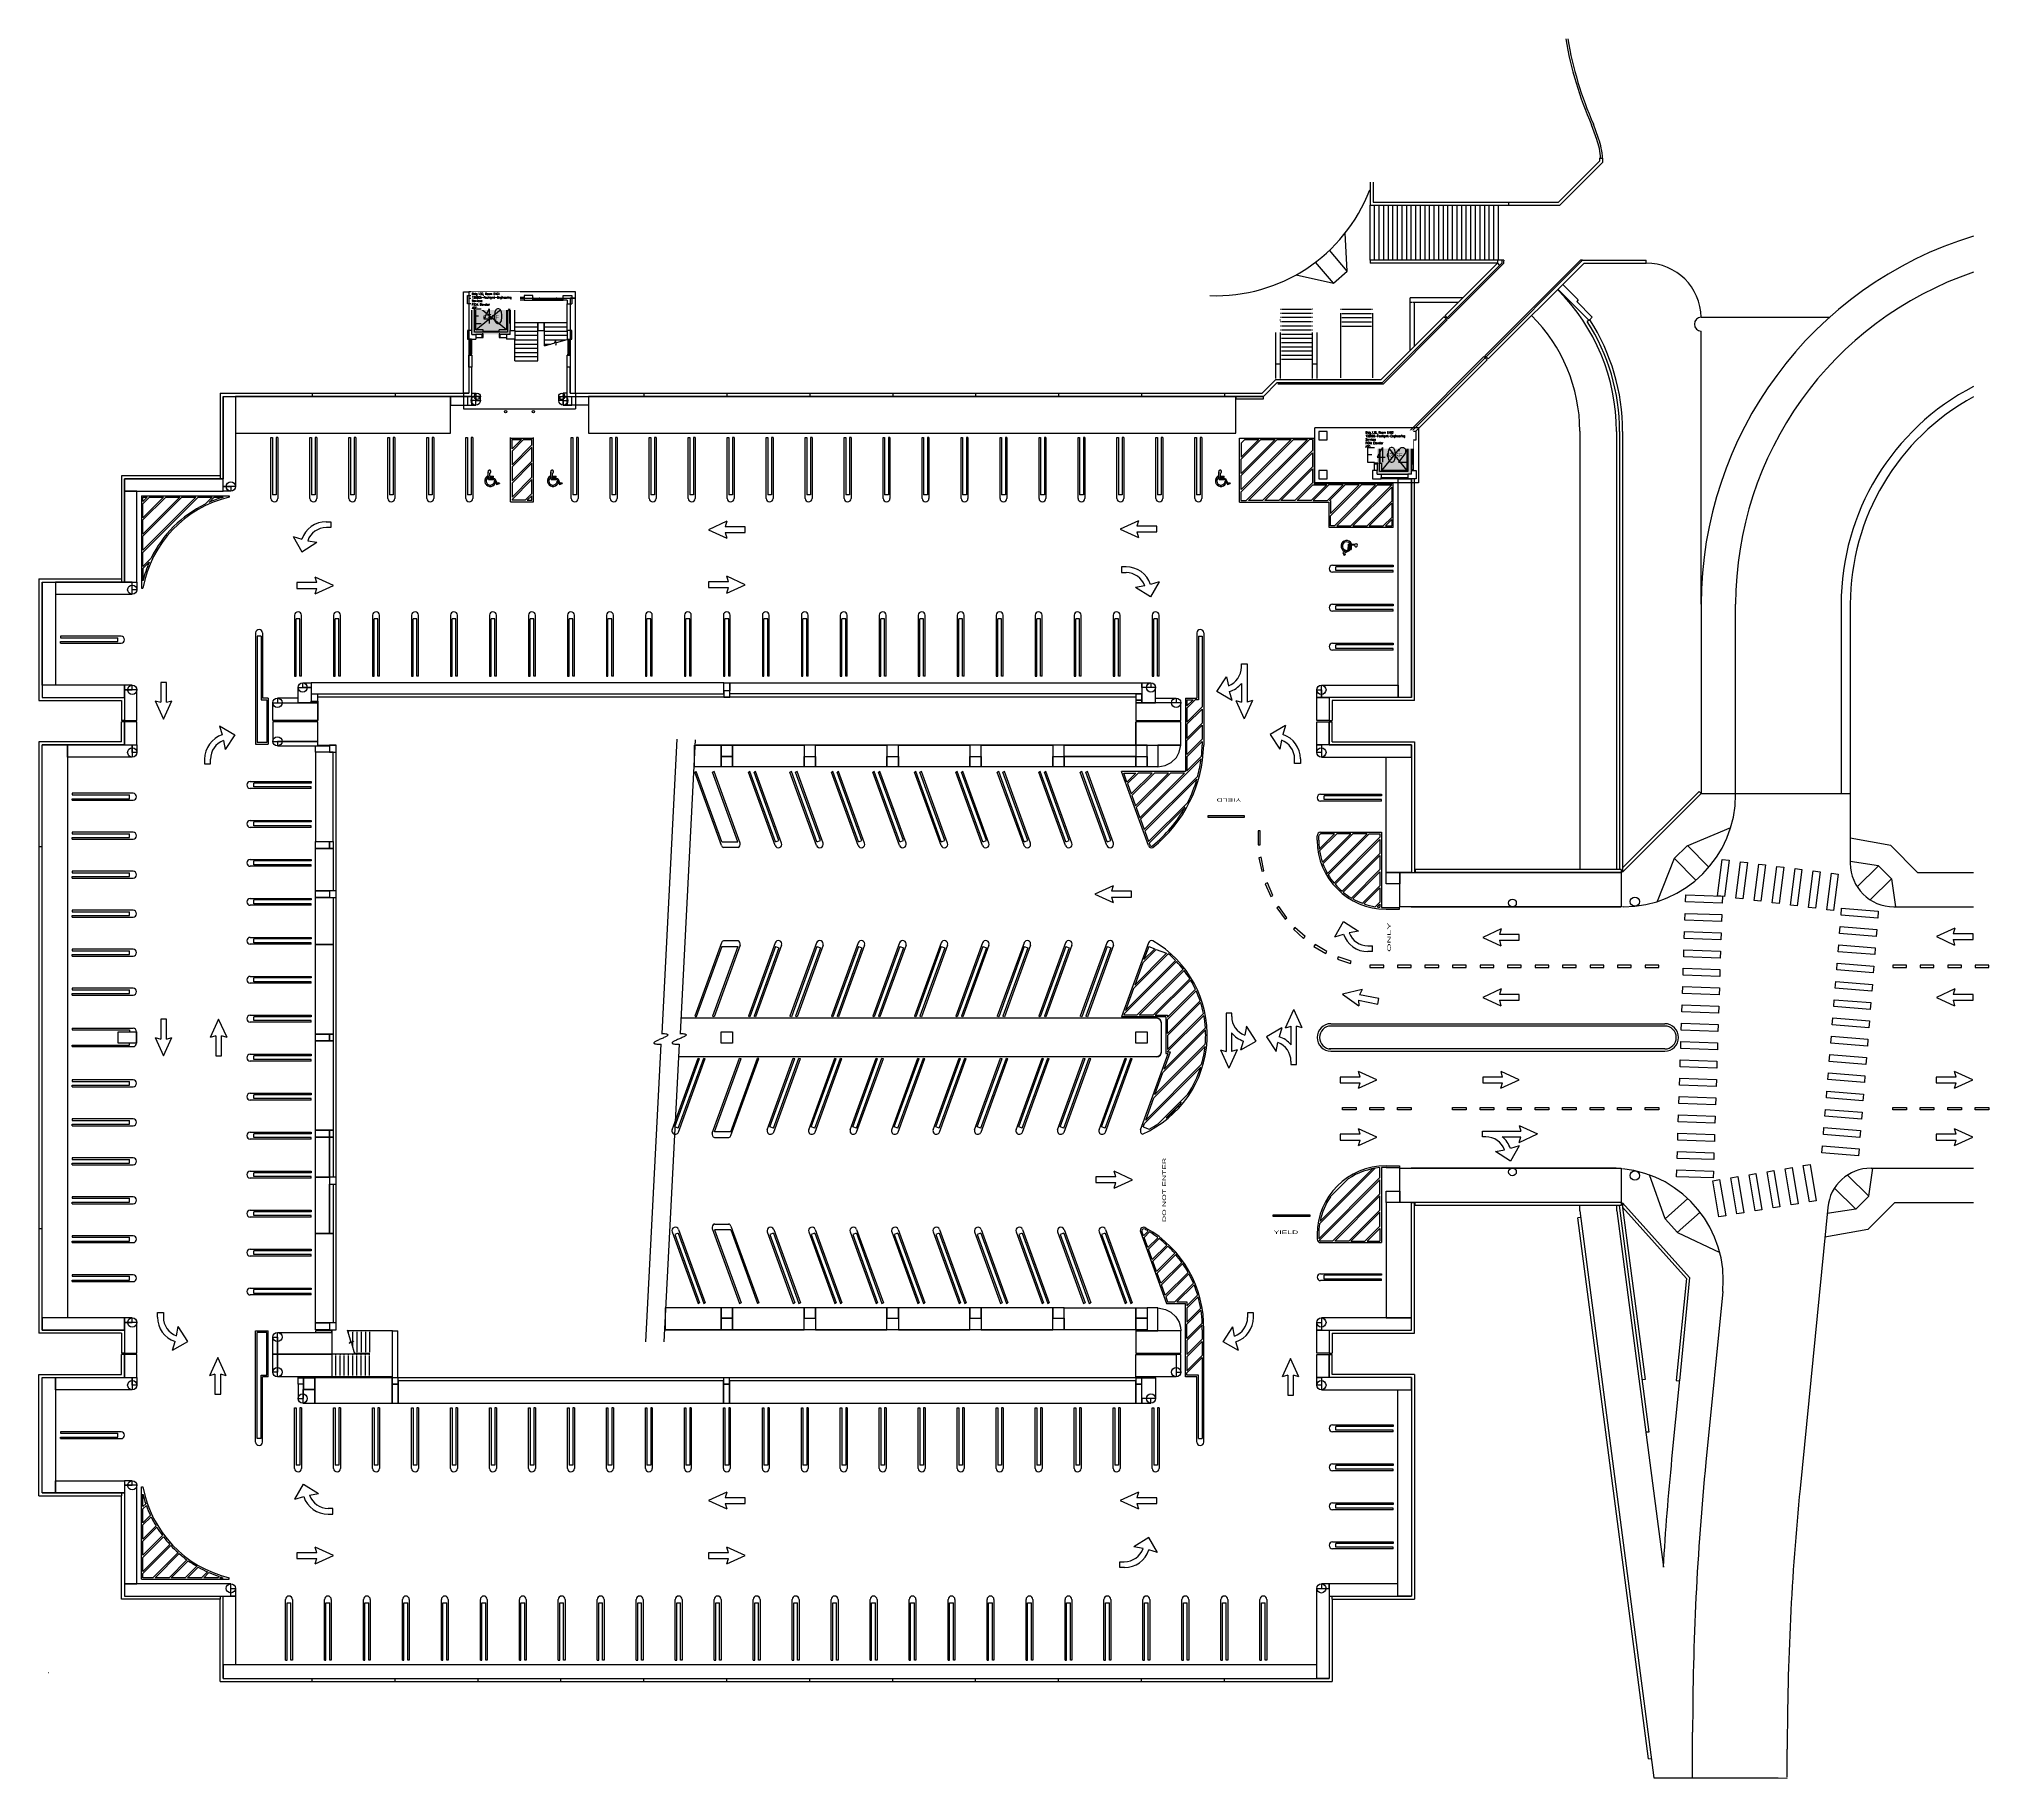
# Model space of a CAD drawing. Header units: inches. Extents: x -24 to 5079, y -276 to 4275.
import ezdxf
from ezdxf.enums import TextEntityAlignment as Align

# ---------------------------------------------------------------- set-up
doc = ezdxf.new("R2010")
doc.units = ezdxf.units.IN
doc.header["$LTSCALE"] = 10
doc.header["$MEASUREMENT"] = 0
doc.layers.get('0').update_dxf_attribs({"linetype": 'CONTINUOUS'})
for name, color, linetype in [('A-COLS', 5, 'CONTINUOUS'), ('A-FLOR', 3, 'CONTINUOUS'), ('A-GLAZ', 1, 'CONTINUOUS'), ('A-GLAZ-SILL', 2, 'CONTINUOUS'), ('A-IDEN-RNUM', 7, 'CONTINUOUS'), ('A-IDEN-SNUM', 4, 'CONTINUOUS'), ('A-IDEN-VNUM', 4, 'CONTINUOUS'), ('A-ROOF', 2, 'CONTINUOUS'), ('A-SITE', 3, 'CONTINUOUS'), ('A-WALL', 5, 'CONTINUOUS'), ('AREA-TEXT', 3, 'CONTINUOUS'), ('Rooms-Category-Color', 7, 'CONTINUOUS'), ('Rooms-College-Color', 7, 'CONTINUOUS'), ('Rooms-Department-Color', 7, 'CONTINUOUS'), ('Rooms-Division-Color', 7, 'CONTINUOUS'), ('Rooms-Information', 7, 'CONTINUOUS')]:
    doc.layers.add(name, color=color, linetype=linetype)
doc.styles.add('AREA', font='arial.ttf', dxfattribs={"width": 0.75, "height": 24})
doc.styles.add('ROOMSNUMBER', font='txt.shx', dxfattribs={"height": 0.03})
doc.styles.add('ROOMVNUMBER', font='simplex.shx', dxfattribs={"width": 0.85})
doc.styles.add('WDI-04', font='WDI-04.shx', dxfattribs={"width": 0.9})

# ---------------------------------------------------------------- blocks, each defined once
blk = doc.blocks.new('UNITSQUARE')
for p, q in [((1, 1), (0, 1)), ((0, 1), (0, 0)), ((1, 0), (1, 1)), ((0, 0), (1, 0))]:
    blk.add_line(p, q)

msp = doc.modelspace()

# ---------------------------------------------------------------- hatches: boundary and pattern name
at = {"layer": 'Rooms-Category-Color', "true_color": 0xadadad}
for points in [[(1209, 3502), (1109, 3502), (1109, 3592), (1209, 3592)], [(3568, 3136), (3478, 3136), (3478, 3236), (3568, 3236)]]:
    msp.add_hatch(color=253, dxfattribs=at).paths.add_polyline_path(points)
at = {"layer": 'Rooms-College-Color', "true_color": 0xadadad}
for points in [[(1209, 3502), (1109, 3502), (1109, 3592), (1209, 3592)], [(3568, 3136), (3478, 3136), (3478, 3236), (3568, 3236)]]:
    msp.add_hatch(color=253, dxfattribs=at).paths.add_polyline_path(points)
at = {"layer": 'Rooms-Department-Color', "true_color": 0xacacac}
for points in [[(1209, 3502), (1109, 3502), (1109, 3592), (1209, 3592)], [(3568, 3136), (3478, 3136), (3478, 3236), (3568, 3236)]]:
    msp.add_hatch(color=253, dxfattribs=at).paths.add_polyline_path(points)
at = {"layer": 'Rooms-Division-Color', "true_color": 0xadadad}
for points in [[(1209, 3502), (1109, 3502), (1109, 3592), (1209, 3592)], [(3568, 3136), (3478, 3136), (3478, 3236), (3568, 3236)]]:
    msp.add_hatch(color=253, dxfattribs=at).paths.add_polyline_path(points)

# ---------------------------------------------------------------- linework, layer by layer
at = {"layer": 'A-COLS'}
for p, q in [((1097, 3604, 0.5), (1119, 3604, 0.5)), ((1097, 3582, 0.5), (1097, 3604, 0.5)), ((1109, 3582, 0.5), (1097, 3582, 0.5)), ((1109, 3592, 0.5), (1109, 3582, 0.5)), ((1109, 3592, 0.5), (1119, 3592, 0.5)), ((1119, 3592, 0.5), (1119, 3604, 0.5)), ((1199, 3592, 0.5), (1199, 3604, 0.5)), ((1221, 3604, 0.5), (1199, 3604, 0.5)), ((1209, 3592, 0.5), (1199, 3592, 0.5)), ((1209, 3592, 0.5), (1209, 3582, 0.5)), ((1209, 3582, 0.5), (1221, 3582, 0.5)), ((1221, 3582, 0.5), (1221, 3604, 0.5)), ((1246, 3604, 0.5), (1246, 3592, 0.5)), ((1268, 3604, 0.5), (1246, 3604, 0.5)), ((1246, 3600, 0.5), (1246, 3592, 0.5)), ((1246, 3592, 0.5), (1268, 3592, 0.5)), ((1268, 3592, 0.5), (1268, 3604, 0.5)), ((1348, 3604, 0.5), (1370, 3604, 0.5)), ((1348, 3592, 0.5), (1348, 3604, 0.5)), ((1358, 3592, 0.5), (1348, 3592, 0.5)), ((1358, 3592, 0.5), (1358, 3582, 0.5)), ((1358, 3582, 0.5), (1370, 3582, 0.5)), ((1370, 3604, 0.5), (1370, 3582, 0.5)), ((1298, 3532, 0.5), (1281, 3532, 0.5)), ((1281, 3532, 0.5), (1281, 3512, 0.5)), ((1298, 3512, 0.5), (1298, 3532, 0.5)), ((1097, 3512, 0.5), (1097, 3490, 0.5)), ((1109, 3512, 0.5), (1097, 3512, 0.5)), ((1097, 3490, 0.5), (1119, 3490, 0.5)), ((1109, 3502, 0.5), (1109, 3512, 0.5)), ((1109, 3502, 0.5), (1119, 3502, 0.5)), ((1119, 3502, 0.5), (1119, 3490, 0.5)), ((1199, 3502, 0.5), (1199, 3490, 0.5)), ((1209, 3502, 0.5), (1199, 3502, 0.5)), ((1221, 3490, 0.5), (1199, 3490, 0.5)), ((1209, 3502, 0.5), (1209, 3512, 0.5)), ((1209, 3512, 0.5), (1221, 3512, 0.5)), ((1221, 3512, 0.5), (1221, 3490, 0.5)), ((1281, 3512, 0.5), (1298, 3512, 0.5)), ((1370, 3512, 0.5), (1358, 3512, 0.5)), ((1358, 3512, 0.5), (1358, 3490, 0.5)), ((1358, 3490, 0.5), (1370, 3490, 0.5)), ((1370, 3490, 0.5), (1370, 3512, 0.5)), ((3347, 3248, 0.5), (3325, 3248, 0.5)), ((3325, 3248, 0.5), (3325, 3226, 0.5)), ((3325, 3226, 0.5), (3347, 3226, 0.5)), ((3347, 3226, 0.5), (3347, 3248, 0.5)), ((3466, 3248, 0.5), (3488, 3248, 0.5)), ((3466, 3226, 0.5), (3466, 3248, 0.5)), ((3478, 3226, 0.5), (3466, 3226, 0.5)), ((3478, 3236, 0.5), (3478, 3226, 0.5)), ((3478, 3236, 0.5), (3488, 3236, 0.5)), ((3488, 3236, 0.5), (3488, 3248, 0.5)), ((3580, 3248, 0.5), (3558, 3248, 0.5)), ((3558, 3236, 0.5), (3558, 3248, 0.5)), ((3568, 3236, 0.5), (3558, 3236, 0.5)), ((3568, 3236, 0.5), (3568, 3226, 0.5)), ((3568, 3226, 0.5), (3580, 3226, 0.5)), ((3580, 3226, 0.5), (3580, 3248, 0.5)), ((3347, 3146, 0.5), (3325, 3146, 0.5)), ((3325, 3146, 0.5), (3325, 3124, 0.5)), ((3325, 3124, 0.5), (3347, 3124, 0.5)), ((3347, 3124, 0.5), (3347, 3146, 0.5)), ((3466, 3146, 0.5), (3466, 3124, 0.5)), ((3478, 3146, 0.5), (3466, 3146, 0.5)), ((3466, 3124, 0.5), (3488, 3124, 0.5)), ((3478, 3136, 0.5), (3478, 3146, 0.5)), ((3478, 3136, 0.5), (3488, 3136, 0.5)), ((3488, 3136, 0.5), (3488, 3124, 0.5)), ((3558, 3136, 0.5), (3558, 3124, 0.5)), ((3568, 3136, 0.5), (3558, 3136, 0.5)), ((3580, 3124, 0.5), (3558, 3124, 0.5)), ((3568, 3136, 0.5), (3568, 3146, 0.5)), ((3568, 3146, 0.5), (3580, 3146, 0.5)), ((3580, 3146, 0.5), (3580, 3124, 0.5)), ((706, 2560.6, 0.5), (688, 2560.6, 0.5)), ((688, 2560.6, 0.5), (688, 2542.6, 0.5)), ((706, 2542.6, 0.5), (706, 2560.6, 0.5)), ((1784, 2569, 0.5), (1768, 2569, 0.5)), ((1768, 2569, 0.5), (1768, 2553, 0.5)), ((1784, 2569, 0.5), (1768, 2569, 0.5)), ((1768, 2569, 0.5), (1768, 2553, 0.5)), ((1768, 2553, 0.5), (1784, 2553, 0.5)), ((1768, 2553, 0.5), (1784, 2553, 0.5)), ((1784, 2553, 0.5), (1784, 2569, 0.5)), ((1784, 2553, 0.5), (1784, 2569, 0.5)), ((2862, 2560.6, 0.5), (2846, 2560.6, 0.5)), ((2846, 2560.6, 0.5), (2846, 2544.6, 0.5)), ((2862, 2560.6, 0.5), (2846, 2560.6, 0.5)), ((2846, 2560.6, 0.5), (2846, 2544.6, 0.5)), ((2862, 2544.6, 0.5), (2862, 2560.6, 0.5)), ((2862, 2544.6, 0.5), (2862, 2560.6, 0.5)), ((688, 2542.6, 0.5), (706, 2542.6, 0.5)), ((2846, 2544.6, 0.5), (2862, 2544.6, 0.5)), ((2846, 2544.6, 0.5), (2862, 2544.6, 0.5)), ((754, 2427, 0.5), (736, 2427, 0.5)), ((736, 2427, 0.5), (736, 2409, 0.5)), ((736, 2409, 0.5), (754, 2409, 0.5)), ((754, 2409, 0.5), (754, 2427, 0.5)), ((1761, 2427, 0.5), (1791, 2427, 0.5)), ((1761, 2397, 0.5), (1761, 2427, 0.5)), ((1791, 2427, 0.5), (1791, 2397, 0.5)), ((2008, 2427, 0.5), (1978, 2427, 0.5)), ((1978, 2427, 0.5), (1978, 2397, 0.5)), ((2008, 2397, 0.5), (2008, 2427, 0.5)), ((2225, 2427, 0.5), (2195, 2427, 0.5)), ((2195, 2427, 0.5), (2195, 2397, 0.5)), ((2225, 2397, 0.5), (2225, 2427, 0.5)), ((2442, 2427, 0.5), (2412, 2427, 0.5)), ((2412, 2427, 0.5), (2412, 2397, 0.5)), ((2442, 2397, 0.5), (2442, 2427, 0.5)), ((2659, 2427, 0.5), (2629, 2427, 0.5)), ((2629, 2427, 0.5), (2629, 2397, 0.5)), ((2659, 2397, 0.5), (2659, 2427, 0.5)), ((2876, 2427, 0.5), (2846, 2427, 0.5)), ((2846, 2427, 0.5), (2846, 2397, 0.5)), ((2876, 2397, 0.5), (2876, 2427, 0.5)), ((1791, 2397, 0.5), (1761, 2397, 0.5)), ((1978, 2397, 0.5), (2008, 2397, 0.5)), ((2195, 2397, 0.5), (2225, 2397, 0.5)), ((2412, 2397, 0.5), (2442, 2397, 0.5)), ((2629, 2397, 0.5), (2659, 2397, 0.5)), ((2846, 2397, 0.5), (2876, 2397, 0.5)), ((754, 2046, 0.5), (736, 2046, 0.5)), ((736, 2046, 0.5), (736, 2028, 0.5)), ((754, 2028, 0.5), (754, 2046, 0.5)), ((736, 2028, 0.5), (754, 2028, 0.5)), ((183, 1647, 0.5), (183, 1677, 0.5)), ((183, 1677, 0.5), (231, 1677, 0.5)), ((231, 1647, 0.5), (183, 1647, 0.5)), ((231, 1677, 0.5), (231, 1647, 0.5)), ((1761, 1647, 0.5), (1761, 1677, 0.5)), ((1761, 1677, 0.5), (1791, 1677, 0.5)), ((1791, 1647, 0.5), (1761, 1647, 0.5)), ((1791, 1677, 0.5), (1791, 1647, 0.5)), ((2846, 1647, 0.5), (2846, 1677, 0.5)), ((2846, 1677, 0.5), (2876, 1677, 0.5)), ((2876, 1647, 0.5), (2846, 1647, 0.5)), ((2876, 1677, 0.5), (2876, 1647, 0.5)), ((754, 1296, 0.5), (736, 1296, 0.5)), ((736, 1296, 0.5), (736, 1278, 0.5)), ((736, 1278, 0.5), (754, 1278, 0.5)), ((754, 1278, 0.5), (754, 1296, 0.5)), ((1791, 927, 0.5), (1761, 927, 0.5)), ((1761, 927, 0.5), (1761, 897, 0.5)), ((1791, 897, 0.5), (1791, 927, 0.5)), ((1978, 897, 0.5), (1978, 927, 0.5)), ((1978, 927, 0.5), (2008, 927, 0.5)), ((2008, 927, 0.5), (2008, 897, 0.5)), ((2195, 897, 0.5), (2195, 927, 0.5)), ((2195, 927, 0.5), (2225, 927, 0.5)), ((2225, 927, 0.5), (2225, 897, 0.5)), ((2412, 897, 0.5), (2412, 927, 0.5)), ((2412, 927, 0.5), (2442, 927, 0.5)), ((2442, 927, 0.5), (2442, 897, 0.5)), ((2629, 897, 0.5), (2629, 927, 0.5)), ((2629, 927, 0.5), (2659, 927, 0.5)), ((2659, 927, 0.5), (2659, 897, 0.5)), ((2846, 897, 0.5), (2846, 927, 0.5)), ((2846, 927, 0.5), (2876, 927, 0.5)), ((2876, 927, 0.5), (2876, 897, 0.5)), ((754, 915, 0.5), (736, 915, 0.5)), ((736, 915, 0.5), (736, 897, 0.5)), ((736, 897, 0.5), (754, 897, 0.5)), ((754, 897, 0.5), (754, 915, 0.5)), ((1761, 897, 0.5), (1791, 897, 0.5)), ((2008, 897, 0.5), (1978, 897, 0.5)), ((2225, 897, 0.5), (2195, 897, 0.5)), ((2442, 897, 0.5), (2412, 897, 0.5)), ((2659, 897, 0.5), (2629, 897, 0.5)), ((2876, 897, 0.5), (2846, 897, 0.5)), ((698, 771, 0.5), (668, 771, 0.5)), ((668, 771, 0.5), (668, 741, 0.5)), ((668, 741, 0.5), (668, 771, 0.5)), ((668, 771, 0.5), (698, 771, 0.5)), ((698, 741, 0.5), (698, 771, 0.5)), ((698, 771, 0.5), (698, 741, 0.5)), ((916, 771, 0.5), (900, 771, 0.5)), ((900, 771, 0.5), (900, 755, 0.5)), ((916, 755, 0.5), (916, 771, 0.5)), ((1783, 771, 0.5), (1767, 771, 0.5)), ((1767, 771, 0.5), (1767, 755, 0.5)), ((1783, 771, 0.5), (1767, 771, 0.5)), ((1767, 771, 0.5), (1767, 755, 0.5)), ((1783, 755, 0.5), (1783, 771, 0.5)), ((1783, 755, 0.5), (1783, 771, 0.5)), ((2862, 771, 0.5), (2846, 771, 0.5)), ((2846, 771, 0.5), (2846, 755, 0.5)), ((2862, 771, 0.5), (2846, 771, 0.5)), ((2846, 771, 0.5), (2846, 755, 0.5)), ((2862, 755, 0.5), (2862, 771, 0.5)), ((2862, 755, 0.5), (2862, 771, 0.5)), ((668, 741, 0.5), (698, 741, 0.5)), ((698, 741, 0.5), (668, 741, 0.5)), ((900, 755, 0.5), (916, 755, 0.5)), ((1767, 755, 0.5), (1783, 755, 0.5)), ((1767, 755, 0.5), (1783, 755, 0.5)), ((2846, 755, 0.5), (2862, 755, 0.5)), ((2846, 755, 0.5), (2862, 755, 0.5))]:
    msp.add_line(p, q, dxfattribs=at)
at = {"layer": 'A-FLOR'}
for p, q in [((1087, 3614, 0.5), (1101, 3614, 0.5)), ((1087, 3348, 0.5), (1087, 3614, 0.5)), ((1101, 3614, 0.5), (1101, 3348, 0.5)), ((1380, 3614, 0.5), (1101, 3614, 0.5)), ((1101, 3614, 0.5), (1101, 3597, 0.5)), ((1101, 3597, 0.5), (1380, 3597, 0.5)), ((1116, 3507.8, 0.5), (1116, 3581.8, 0.5)), ((1116, 3581.8, 0.5), (1202, 3581.8, 0.5)), ((1119, 3514.3, 0.5), (1119, 3579.3, 0.5)), ((1119, 3579.3, 0.5), (1199, 3579.3, 0.5)), ((1199, 3514.3, 0.5), (1119, 3579.3, 0.5)), ((1119, 3514.3, 0.5), (1199, 3579.3, 0.5)), ((1199, 3579.3, 0.5), (1199, 3514.3, 0.5)), ((1202, 3581.8, 0.5), (1202, 3507.8, 0.5)), ((1380, 3597, 0.5), (1366, 3597, 0.5)), ((1366, 3597, 0.5), (1366, 3348, 0.5)), ((1380, 3597, 0.5), (1380, 3614, 0.5)), ((1380, 3348, 0.5), (1380, 3597, 0.5)), ((1358, 3532, 0.5), (1221, 3532, 0.5)), ((1281, 3433, 0.5), (1281, 3532, 0.5)), ((1298, 3532, 0.5), (1298, 3472.1, 0.5)), ((3225, 3568.1, 0.5), (3226.5, 3568.1, 0.5)), ((3226.5, 3557.1, 0.5), (3225, 3557.1, 0.5)), ((3226.5, 3546.1, 0.5), (3225, 3546.1, 0.5)), ((3226.5, 3535.1, 0.5), (3225, 3535.1, 0.5)), ((3226.5, 3524.1, 0.5), (3225, 3524.1, 0.5)), ((3228, 3568.1, 0.5), (3306, 3568.1, 0.5)), ((3306, 3557.1, 0.5), (3228, 3557.1, 0.5)), ((3306, 3546.1, 0.5), (3228, 3546.1, 0.5)), ((3306, 3535.1, 0.5), (3228, 3535.1, 0.5)), ((3306, 3524.1, 0.5), (3228, 3524.1, 0.5)), ((3309, 3568.1, 0.5), (3307.5, 3568.1, 0.5)), ((3309, 3557.1, 0.5), (3307.5, 3557.1, 0.5)), ((3309, 3546.1, 0.5), (3307.5, 3546.1, 0.5)), ((3309, 3535.1, 0.5), (3307.5, 3535.1, 0.5)), ((3309, 3524.1, 0.5), (3307.5, 3524.1, 0.5)), ((3382, 3568.1, 0.5), (3383.5, 3568.1, 0.5)), ((3382, 3558, 0.5), (3382, 3388.1, 0.5)), ((3382, 3557.1, 0.5), (3383.5, 3557.1, 0.5)), ((3382, 3546.1, 0.5), (3383.5, 3546.1, 0.5)), ((3382, 3535.1, 0.5), (3383.5, 3535.1, 0.5)), ((3382, 3524.1, 0.5), (3383.5, 3524.1, 0.5)), ((3385, 3568.1, 0.5), (3463, 3568.1, 0.5)), ((3385, 3557.1, 0.5), (3463, 3557.1, 0.5)), ((3385, 3546.1, 0.5), (3463, 3546.1, 0.5)), ((3385, 3535.1, 0.5), (3463, 3535.1, 0.5)), ((3385, 3524.1, 0.5), (3463, 3524.1, 0.5)), ((3464.5, 3568.1, 0.5), (3466, 3568.1, 0.5)), ((3464.5, 3557.1, 0.5), (3466, 3557.1, 0.5)), ((3464.5, 3546.1, 0.5), (3466, 3546.1, 0.5)), ((3464.5, 3535.1, 0.5), (3466, 3535.1, 0.5)), ((3464.5, 3524.1, 0.5), (3466, 3524.1, 0.5)), ((3466, 3558, 0.5), (3466, 3388.1, 0.5)), ((1202, 3507.8, 0.5), (1116, 3507.8, 0.5)), ((1138, 3514.3, 0.5), (1119, 3514.3, 0.5)), ((1138, 3509.6, 0.5), (1138, 3514.3, 0.5)), ((1180, 3509.6, 0.5), (1138, 3509.6, 0.5)), ((1199, 3514.3, 0.5), (1180, 3514.3, 0.5)), ((1180, 3509.6, 0.5), (1180, 3514.3, 0.5)), ((1281, 3521, 0.5), (1221, 3521, 0.5)), ((1281, 3510, 0.5), (1221, 3510, 0.5)), ((1281, 3499, 0.5), (1221, 3499, 0.5)), ((1221, 3433, 0.5), (1221, 3490, 0.5)), ((1221, 3488, 0.5), (1281, 3488, 0.5)), ((1221, 3477, 0.5), (1281, 3477, 0.5)), ((1325.4, 3479.6, 0.5), (1297.6, 3471.5, 0.5)), ((1358, 3521, 0.5), (1298, 3521, 0.5)), ((1358, 3510, 0.5), (1298, 3510, 0.5)), ((1358, 3499, 0.5), (1298, 3499, 0.5)), ((1298, 3488, 0.5), (1353.1, 3488, 0.5)), ((1298, 3477, 0.5), (1315.3, 3477, 0.5)), ((1325.4, 3479.6, 0.5), (1327.4, 3485.6, 0.5)), ((1327.4, 3485.6, 0.5), (1328.4, 3473.6, 0.5)), ((1328.4, 3473.6, 0.5), (1330.6, 3481.2, 0.5)), ((1330.6, 3481.2, 0.5), (1357.8, 3489.1, 0.5)), ((3226.5, 3513.1, 0.5), (3225, 3513.1, 0.5)), ((3226.5, 3502.1, 0.5), (3225, 3502.1, 0.5)), ((3226.5, 3491.1, 0.5), (3225, 3491.1, 0.5)), ((3226.5, 3480.1, 0.5), (3225, 3480.1, 0.5)), ((3306, 3513.1, 0.5), (3228, 3513.1, 0.5)), ((3306, 3502.1, 0.5), (3228, 3502.1, 0.5)), ((3306, 3491.1, 0.5), (3228, 3491.1, 0.5)), ((3306, 3480.1, 0.5), (3228, 3480.1, 0.5)), ((3309, 3513.1, 0.5), (3307.5, 3513.1, 0.5)), ((3309, 3502.1, 0.5), (3307.5, 3502.1, 0.5)), ((3309, 3491.1, 0.5), (3307.5, 3491.1, 0.5)), ((3309, 3480.1, 0.5), (3307.5, 3480.1, 0.5)), ((1221, 3466, 0.5), (1281, 3466, 0.5)), ((1221, 3455, 0.5), (1281, 3455, 0.5)), ((1221, 3444, 0.5), (1281, 3444, 0.5)), ((1221, 3433, 0.5), (1281, 3433, 0.5)), ((3226.5, 3469.1, 0.5), (3225, 3469.1, 0.5)), ((3226.5, 3458.1, 0.5), (3225, 3458.1, 0.5)), ((3226.5, 3447.1, 0.5), (3225, 3447.1, 0.5)), ((3226.5, 3436.1, 0.5), (3225, 3436.1, 0.5)), ((3306, 3469.1, 0.5), (3228, 3469.1, 0.5)), ((3306, 3458.1, 0.5), (3228, 3458.1, 0.5)), ((3306, 3447.1, 0.5), (3228, 3447.1, 0.5)), ((3306, 3436.1, 0.5), (3228, 3436.1, 0.5)), ((3309, 3469.1, 0.5), (3307.5, 3469.1, 0.5)), ((3309, 3458.1, 0.5), (3307.5, 3458.1, 0.5)), ((3309, 3447.1, 0.5), (3307.5, 3447.1, 0.5)), ((3309, 3436.1, 0.5), (3307.5, 3436.1, 0.5)), ((458, 3104, 0.5), (458, 3340, 0.5)), ((458, 3340, 0.5), (490, 3340, 0.5)), ((490, 3340, 0.5), (490, 3104, 0.5)), ((1053.1, 3340, 0.5), (490, 3340, 0.5)), ((490, 3340, 0.5), (490, 3243.9, 0.5)), ((1053.1, 3243.9, 0.5), (1053.1, 3340, 0.5)), ((1109, 3340, 0.5), (1053.1, 3340, 0.5)), ((1053.1, 3340, 0.5), (1053.1, 3317, 0.5)), ((1053.1, 3317, 0.5), (1109, 3317, 0.5)), ((1101, 3348, 0.5), (1087, 3348, 0.5)), ((1109, 3348, 0.5), (1119, 3348, 0.5)), ((1109, 3339, 0.5), (1109, 3348, 0.5)), ((1109, 3317, 0.5), (1109, 3340, 0.5)), ((1119, 3339, 0.5), (1109, 3339, 0.5)), ((1119, 3329, 0.5), (1109, 3329, 0.5)), ((1109, 3329, 0.5), (1109, 3317, 0.5)), ((1109, 3317, 0.5), (1119, 3317, 0.5)), ((1119, 3348, 0.5), (1119, 3339, 0.5)), ((1131, 3340, 0.5), (1119, 3340, 0.5)), ((1119, 3340, 0.5), (1119, 3329, 0.5)), ((1119, 3317, 0.5), (1119, 3329, 0.5)), ((1119, 3329, 0.5), (1131, 3329, 0.5)), ((1131, 3329, 0.5), (1131, 3340, 0.5)), ((1336, 3340, 0.5), (1348, 3340, 0.5)), ((1336, 3329, 0.5), (1336, 3340, 0.5)), ((1348, 3329, 0.5), (1336, 3329, 0.5)), ((1358, 3348, 0.5), (1348, 3348, 0.5)), ((1348, 3348, 0.5), (1348, 3339, 0.5)), ((1348, 3340, 0.5), (1348, 3329, 0.5)), ((1348, 3339, 0.5), (1358, 3339, 0.5)), ((1348, 3317, 0.5), (1348, 3329, 0.5)), ((1348, 3329, 0.5), (1358, 3329, 0.5)), ((1358, 3317, 0.5), (1348, 3317, 0.5)), ((1358, 3339, 0.5), (1358, 3348, 0.5)), ((1358, 3317, 0.5), (1358, 3340, 0.5)), ((1358, 3340, 0.5), (1413.9, 3340, 0.5)), ((1358, 3329, 0.5), (1358, 3317, 0.5)), ((1413.9, 3317, 0.5), (1358, 3317, 0.5)), ((1366, 3348, 0.5), (1380, 3348, 0.5)), ((1413.9, 3340, 0.5), (1413.9, 3317, 0.5)), ((3107.8, 3340, 0.5), (1413.9, 3340, 0.5)), ((1413.9, 3340, 0.5), (1413.9, 3244, 0.5)), ((3107.8, 3244, 0.5), (3107.8, 3340, 0.5)), ((3180.3, 3340, 0.5), (3107.8, 3340, 0.5)), ((3107.8, 3340, 0.5), (3107.8, 3333.9, 0.5)), ((3107.8, 3333.9, 0.5), (3180.3, 3333.9, 0.5)), ((3180.3, 3333.9, 0.5), (3180.3, 3340, 0.5)), ((490, 3243.9, 0.5), (1053.1, 3243.9, 0.5)), ((583, 3231.9, 0.5), (587, 3231.9, 0.5)), ((583, 3072.9, 0.5), (583, 3231.9, 0.5)), ((587, 3231.9, 0.5), (587, 3081.9, 0.5)), ((597, 3231.9, 0.5), (597, 3081.9, 0.5)), ((601, 3231.9, 0.5), (597, 3231.9, 0.5)), ((601, 3231.9, 0.5), (601, 3072.9, 0.5)), ((685, 3231.9, 0.5), (689, 3231.9, 0.5)), ((685, 3072.9, 0.5), (685, 3231.9, 0.5)), ((689, 3231.9, 0.5), (689, 3081.9, 0.5)), ((699, 3231.9, 0.5), (699, 3081.9, 0.5)), ((703, 3231.9, 0.5), (699, 3231.9, 0.5)), ((703, 3231.9, 0.5), (703, 3072.9, 0.5)), ((787, 3231.9, 0.5), (791, 3231.9, 0.5)), ((787, 3072.9, 0.5), (787, 3231.9, 0.5)), ((791, 3231.9, 0.5), (791, 3081.9, 0.5)), ((801, 3231.9, 0.5), (801, 3081.9, 0.5)), ((805, 3231.9, 0.5), (801, 3231.9, 0.5)), ((805, 3231.9, 0.5), (805, 3072.9, 0.5)), ((889, 3231.9, 0.5), (893, 3231.9, 0.5)), ((889, 3072.9, 0.5), (889, 3231.9, 0.5)), ((893, 3231.9, 0.5), (893, 3081.9, 0.5)), ((903, 3231.9, 0.5), (903, 3081.9, 0.5)), ((907, 3231.9, 0.5), (903, 3231.9, 0.5)), ((907, 3231.9, 0.5), (907, 3072.9, 0.5)), ((991, 3231.9, 0.5), (995, 3231.9, 0.5)), ((991, 3072.9, 0.5), (991, 3231.9, 0.5)), ((995, 3231.9, 0.5), (995, 3081.9, 0.5)), ((1005, 3231.9, 0.5), (1005, 3081.9, 0.5)), ((1009, 3231.9, 0.5), (1005, 3231.9, 0.5)), ((1009, 3231.9, 0.5), (1009, 3072.9, 0.5)), ((1093, 3231.9, 0.5), (1097, 3231.9, 0.5)), ((1093, 3072.9, 0.5), (1093, 3231.9, 0.5)), ((1097, 3231.9, 0.5), (1097, 3081.9, 0.5)), ((1107, 3231.9, 0.5), (1107, 3081.9, 0.5)), ((1111, 3231.9, 0.5), (1107, 3231.9, 0.5)), ((1111, 3231.9, 0.5), (1111, 3072.9, 0.5)), ((1210, 3063.9, 0.5), (1210, 3231.9, 0.5)), ((1210, 3231, 0.5), (1270, 3231, 0.5)), ((1214, 3227, 0.5), (1238.5, 3227, 0.5)), ((1214, 3202.5, 0.5), (1214, 3227, 0.5)), ((1214, 3202.5, 0.5), (1238.5, 3227, 0.5)), ((1214, 3196.8, 0.5), (1244.2, 3227, 0.5)), ((1244.2, 3227, 0.5), (1266, 3227, 0.5)), ((1266, 3212, 0.5), (1266, 3227, 0.5)), ((1270, 3063.9, 0.5), (1270, 3231.9, 0.5)), ((1369, 3231.9, 0.5), (1373, 3231.9, 0.5)), ((1369, 3072.9, 0.5), (1369, 3231.9, 0.5)), ((1373, 3231.9, 0.5), (1373, 3081.9, 0.5)), ((1383, 3231.9, 0.5), (1383, 3081.9, 0.5)), ((1387, 3231.9, 0.5), (1383, 3231.9, 0.5)), ((1387, 3231.9, 0.5), (1387, 3072.9, 0.5)), ((1413.9, 3244, 0.5), (3107.8, 3244, 0.5)), ((1471, 3231.9, 0.5), (1475, 3231.9, 0.5)), ((1471, 3072.9, 0.5), (1471, 3231.9, 0.5)), ((1475, 3231.9, 0.5), (1475, 3081.9, 0.5)), ((1485, 3231.9, 0.5), (1485, 3081.9, 0.5)), ((1489, 3231.9, 0.5), (1485, 3231.9, 0.5)), ((1489, 3231.9, 0.5), (1489, 3072.9, 0.5)), ((1573, 3231.9, 0.5), (1577, 3231.9, 0.5)), ((1573, 3072.9, 0.5), (1573, 3231.9, 0.5)), ((1577, 3231.9, 0.5), (1577, 3081.9, 0.5)), ((1587, 3231.9, 0.5), (1587, 3081.9, 0.5)), ((1591, 3231.9, 0.5), (1587, 3231.9, 0.5)), ((1591, 3231.9, 0.5), (1591, 3072.9, 0.5)), ((1675, 3231.9, 0.5), (1679, 3231.9, 0.5)), ((1675, 3072.9, 0.5), (1675, 3231.9, 0.5)), ((1679, 3231.9, 0.5), (1679, 3081.9, 0.5)), ((1689, 3231.9, 0.5), (1689, 3081.9, 0.5)), ((1693, 3231.9, 0.5), (1689, 3231.9, 0.5)), ((1693, 3231.9, 0.5), (1693, 3072.9, 0.5)), ((1777, 3231.9, 0.5), (1781, 3231.9, 0.5)), ((1777, 3072.9, 0.5), (1777, 3231.9, 0.5)), ((1781, 3231.9, 0.5), (1781, 3081.9, 0.5)), ((1791, 3231.9, 0.5), (1791, 3081.9, 0.5)), ((1795, 3231.9, 0.5), (1791, 3231.9, 0.5)), ((1795, 3231.9, 0.5), (1795, 3072.9, 0.5)), ((1879, 3231.9, 0.5), (1883, 3231.9, 0.5)), ((1879, 3072.9, 0.5), (1879, 3231.9, 0.5)), ((1883, 3231.9, 0.5), (1883, 3081.9, 0.5)), ((1893, 3231.9, 0.5), (1893, 3081.9, 0.5)), ((1897, 3231.9, 0.5), (1893, 3231.9, 0.5)), ((1897, 3231.9, 0.5), (1897, 3072.9, 0.5)), ((1981, 3231.9, 0.5), (1985, 3231.9, 0.5)), ((1981, 3072.9, 0.5), (1981, 3231.9, 0.5)), ((1985, 3231.9, 0.5), (1985, 3081.9, 0.5)), ((1995, 3231.9, 0.5), (1995, 3081.9, 0.5)), ((1999, 3231.9, 0.5), (1995, 3231.9, 0.5)), ((1999, 3231.9, 0.5), (1999, 3072.9, 0.5)), ((2083, 3231.9, 0.5), (2087, 3231.9, 0.5)), ((2083, 3072.9, 0.5), (2083, 3231.9, 0.5)), ((2087, 3231.9, 0.5), (2087, 3081.9, 0.5)), ((2097, 3231.9, 0.5), (2097, 3081.9, 0.5)), ((2101, 3231.9, 0.5), (2097, 3231.9, 0.5)), ((2101, 3231.9, 0.5), (2101, 3072.9, 0.5)), ((2185, 3231.9, 0.5), (2189, 3231.9, 0.5)), ((2185, 3072.9, 0.5), (2185, 3231.9, 0.5)), ((2189, 3231.9, 0.5), (2189, 3081.9, 0.5)), ((2199, 3231.9, 0.5), (2199, 3081.9, 0.5)), ((2203, 3231.9, 0.5), (2199, 3231.9, 0.5)), ((2203, 3231.9, 0.5), (2203, 3072.9, 0.5)), ((2287, 3231.9, 0.5), (2291, 3231.9, 0.5)), ((2287, 3072.9, 0.5), (2287, 3231.9, 0.5)), ((2291, 3231.9, 0.5), (2291, 3081.9, 0.5)), ((2301, 3231.9, 0.5), (2301, 3081.9, 0.5)), ((2305, 3231.9, 0.5), (2301, 3231.9, 0.5)), ((2305, 3231.9, 0.5), (2305, 3072.9, 0.5)), ((2389, 3231.9, 0.5), (2393, 3231.9, 0.5)), ((2389, 3072.9, 0.5), (2389, 3231.9, 0.5)), ((2393, 3231.9, 0.5), (2393, 3081.9, 0.5)), ((2403, 3231.9, 0.5), (2403, 3081.9, 0.5)), ((2407, 3231.9, 0.5), (2403, 3231.9, 0.5)), ((2407, 3231.9, 0.5), (2407, 3072.9, 0.5)), ((2491, 3231.9, 0.5), (2495, 3231.9, 0.5)), ((2491, 3072.9, 0.5), (2491, 3231.9, 0.5)), ((2495, 3231.9, 0.5), (2495, 3081.9, 0.5)), ((2505, 3231.9, 0.5), (2505, 3081.9, 0.5)), ((2509, 3231.9, 0.5), (2505, 3231.9, 0.5)), ((2509, 3231.9, 0.5), (2509, 3072.9, 0.5)), ((2593, 3231.9, 0.5), (2597, 3231.9, 0.5)), ((2593, 3072.9, 0.5), (2593, 3231.9, 0.5)), ((2597, 3231.9, 0.5), (2597, 3081.9, 0.5)), ((2607, 3231.9, 0.5), (2607, 3081.9, 0.5)), ((2611, 3231.9, 0.5), (2607, 3231.9, 0.5)), ((2611, 3231.9, 0.5), (2611, 3072.9, 0.5)), ((2695, 3231.9, 0.5), (2699, 3231.9, 0.5)), ((2695, 3072.9, 0.5), (2695, 3231.9, 0.5)), ((2699, 3231.9, 0.5), (2699, 3081.9, 0.5)), ((2709, 3231.9, 0.5), (2709, 3081.9, 0.5)), ((2713, 3231.9, 0.5), (2709, 3231.9, 0.5)), ((2713, 3231.9, 0.5), (2713, 3072.9, 0.5)), ((2797, 3231.9, 0.5), (2801, 3231.9, 0.5)), ((2797, 3072.9, 0.5), (2797, 3231.9, 0.5)), ((2801, 3231.9, 0.5), (2801, 3081.9, 0.5)), ((2811, 3231.9, 0.5), (2811, 3081.9, 0.5)), ((2815, 3231.9, 0.5), (2811, 3231.9, 0.5)), ((2815, 3231.9, 0.5), (2815, 3072.9, 0.5)), ((2899, 3231.9, 0.5), (2903, 3231.9, 0.5)), ((2899, 3072.9, 0.5), (2899, 3231.9, 0.5)), ((2903, 3231.9, 0.5), (2903, 3081.9, 0.5)), ((2913, 3231.9, 0.5), (2913, 3081.9, 0.5)), ((2917, 3231.9, 0.5), (2913, 3231.9, 0.5)), ((2917, 3231.9, 0.5), (2917, 3072.9, 0.5)), ((3001, 3231.9, 0.5), (3005, 3231.9, 0.5)), ((3001, 3072.9, 0.5), (3001, 3231.9, 0.5)), ((3005, 3231.9, 0.5), (3005, 3081.9, 0.5)), ((3015, 3231.9, 0.5), (3015, 3081.9, 0.5)), ((3019, 3231.9, 0.5), (3015, 3231.9, 0.5)), ((3019, 3231.9, 0.5), (3019, 3072.9, 0.5)), ((3118, 3231, 0.5), (3313, 3231, 0.5)), ((3118, 3063, 0.5), (3118, 3231, 0.5)), ((3122, 3180.8, 0.5), (3168.2, 3227, 0.5)), ((3122, 3138.4, 0.5), (3210.6, 3227, 0.5)), ((3122, 3096, 0.5), (3253, 3227, 0.5)), ((3122, 3217.6, 0.5), (3131.4, 3227, 0.5)), ((3122, 3175.2, 0.5), (3173.8, 3227, 0.5)), ((3122, 3132.8, 0.5), (3216.2, 3227, 0.5)), ((3122, 3090.3, 0.5), (3258.7, 3227, 0.5)), ((3122, 3217.6, 0.5), (3122, 3180.8, 0.5)), ((3131.4, 3227, 0.5), (3168.2, 3227, 0.5)), ((3135.4, 3067, 0.5), (3295.4, 3227, 0.5)), ((3141.1, 3067, 0.5), (3301.1, 3227, 0.5)), ((3173.8, 3227, 0.5), (3210.6, 3227, 0.5)), ((3216.2, 3227, 0.5), (3253, 3227, 0.5)), ((3258.7, 3227, 0.5), (3295.4, 3227, 0.5)), ((3309, 3227, 0.5), (3301.1, 3227, 0.5)), ((3309, 3227, 0.5), (3309, 3198.1, 0.5)), ((3313, 3231, 0.5), (3313, 3112, 0.5)), ((3490.3, 3226, 0.5), (3555.3, 3146, 0.5)), ((3490.3, 3146, 0.5), (3555.3, 3226, 0.5)), ((3490.3, 3207, 0.5), (3490.3, 3226, 0.5)), ((3490.3, 3226, 0.5), (3555.3, 3226, 0.5)), ((3555.3, 3226, 0.5), (3555.3, 3146, 0.5)), ((1214, 3160.9, 0.5), (1266, 3212.9, 0.5)), ((1214, 3155.3, 0.5), (1266, 3207.3, 0.5)), ((1214, 3197.7, 0.5), (1214, 3160.9, 0.5)), ((1214, 3118.5, 0.5), (1266, 3170.5, 0.5)), ((1214, 3112.8, 0.5), (1266, 3164.8, 0.5)), ((1266, 3169.6, 0.5), (1266, 3206.4, 0.5)), ((1266, 3128.1, 0.5), (1266, 3164.8, 0.5)), ((3122, 3138.4, 0.5), (3122, 3175.2, 0.5)), ((3177.9, 3067, 0.5), (3309, 3198.1, 0.5)), ((3183.5, 3067, 0.5), (3309, 3192.5, 0.5)), ((3309, 3192.5, 0.5), (3309, 3155.7, 0.5)), ((3485.6, 3207, 0.5), (3490.3, 3207, 0.5)), ((3485.6, 3165, 0.5), (3485.6, 3207, 0.5)), ((3485.6, 3165, 0.5), (3490.3, 3165, 0.5)), ((3490.3, 3146, 0.5), (3490.3, 3165, 0.5)), ((458, 3124, 0.5), (200, 3124, 0.5)), ((200, 3124, 0.5), (200, 3092, 0.5)), ((458, 3092, 0.5), (458, 3124, 0.5)), ((1150.1, 3127.2, 0.5), (1150.1, 3131.8, 0.5)), ((1151.9, 3122.2, 0.5), (1151.7, 3140.8, 0.5)), ((1151.9, 3122.2, 0.5), (1167.5, 3122.2, 0.5)), ((1154.6, 3139.2, 0.5), (1154.7, 3130.9, 0.5)), ((1154.7, 3130.9, 0.5), (1165.5, 3130.8, 0.5)), ((1154.7, 3127.9, 0.5), (1165.5, 3127.9, 0.5)), ((1154.8, 3125.2, 0.5), (1154.7, 3127.9, 0.5)), ((1154.8, 3125.2, 0.5), (1169.3, 3125.1, 0.5)), ((1165.5, 3127.9, 0.5), (1165.5, 3130.8, 0.5)), ((1167.5, 3122.2, 0.5), (1173.6, 3108.9, 0.5)), ((1170.2, 3112.3, 0.5), (1167.7, 3117.6, 0.5)), ((1169.3, 3125.1, 0.5), (1175, 3112.6, 0.5)), ((1175, 3112.6, 0.5), (1179.9, 3114.8, 0.5)), ((1179.9, 3114.8, 0.5), (1181.1, 3112.2, 0.5)), ((1214, 3155.3, 0.5), (1214, 3118.5, 0.5)), ((1214, 3076.1, 0.5), (1266, 3128.1, 0.5)), ((1214, 3070.4, 0.5), (1266, 3122.4, 0.5)), ((1266, 3085.6, 0.5), (1266, 3122.4, 0.5)), ((1314.2, 3127.2, 0.5), (1314.1, 3131.8, 0.5)), ((1315.9, 3122.2, 0.5), (1315.7, 3140.8, 0.5)), ((1315.9, 3122.2, 0.5), (1331.6, 3122.2, 0.5)), ((1318.7, 3139.2, 0.5), (1318.8, 3130.9, 0.5)), ((1318.8, 3130.9, 0.5), (1329.6, 3130.8, 0.5)), ((1318.8, 3127.9, 0.5), (1329.6, 3127.9, 0.5)), ((1318.8, 3125.2, 0.5), (1318.8, 3127.9, 0.5)), ((1318.8, 3125.2, 0.5), (1333.4, 3125.1, 0.5)), ((1329.6, 3127.9, 0.5), (1329.6, 3130.8, 0.5)), ((1331.6, 3122.2, 0.5), (1337.7, 3108.9, 0.5)), ((1334.2, 3112.3, 0.5), (1331.8, 3117.6, 0.5)), ((1333.4, 3125.1, 0.5), (1339.1, 3112.6, 0.5)), ((1339.1, 3112.6, 0.5), (1344, 3114.8, 0.5)), ((1344, 3114.8, 0.5), (1345.2, 3112.2, 0.5)), ((3062.2, 3127.2, 0.5), (3062.2, 3131.8, 0.5)), ((3064, 3122.2, 0.5), (3063.8, 3140.8, 0.5)), ((3064, 3122.2, 0.5), (3079.7, 3122.2, 0.5)), ((3066.7, 3139.2, 0.5), (3066.8, 3130.9, 0.5)), ((3066.8, 3130.9, 0.5), (3077.6, 3130.8, 0.5)), ((3066.9, 3127.9, 0.5), (3077.6, 3127.9, 0.5)), ((3066.9, 3125.2, 0.5), (3066.9, 3127.9, 0.5)), ((3066.9, 3125.2, 0.5), (3081.4, 3125.1, 0.5)), ((3077.6, 3127.9, 0.5), (3077.6, 3130.8, 0.5)), ((3079.7, 3122.2, 0.5), (3085.8, 3108.9, 0.5)), ((3082.3, 3112.3, 0.5), (3079.8, 3117.6, 0.5)), ((3081.4, 3125.1, 0.5), (3087.2, 3112.6, 0.5)), ((3087.2, 3112.6, 0.5), (3092.1, 3114.8, 0.5)), ((3092.1, 3114.8, 0.5), (3093.2, 3112.2, 0.5)), ((3122, 3096, 0.5), (3122, 3132.8, 0.5)), ((3220.3, 3067, 0.5), (3309, 3155.7, 0.5)), ((3226, 3067, 0.5), (3309, 3150, 0.5)), ((3262.7, 3067, 0.5), (3309, 3113.3, 0.5)), ((3309, 3150, 0.5), (3309, 3113.3, 0.5)), ((3488, 3128, 0.5), (3558, 3128, 0.5)), ((3488, 3124, 0.5), (3488, 3128, 0.5)), ((3558, 3124, 0.5), (3488, 3124, 0.5)), ((3555.3, 3146, 0.5), (3490.3, 3146, 0.5)), ((3533, 3124, 0.5), (3568, 3124, 0.5)), ((3533, 2552, 0.5), (3533, 3124, 0.5)), ((3558, 3128, 0.5), (3558, 3124, 0.5)), ((3568, 3124, 0.5), (3568, 2552, 0.5)), ((232, 3092, 0.5), (200, 3092, 0.5)), ((200, 3092, 0.5), (200, 2854, 0.5)), ((200, 3092, 0.5), (458, 3092, 0.5)), ((232, 2854, 0.5), (232, 3092, 0.5)), ((244, 3080, 0.5), (244, 2838, 0.5)), ((244, 3080, 0.5), (474, 3080, 0.5)), ((392.4, 3076, 0.5), (248, 2931.6, 0.5)), ((248, 2974, 0.5), (350, 3076, 0.5)), ((307.5, 3076, 0.5), (248, 3016.5, 0.5)), ((248, 3058.9, 0.5), (265.1, 3076, 0.5)), ((386.7, 3076, 0.5), (248, 2937.3, 0.5)), ((248, 2979.7, 0.5), (344.3, 3076, 0.5)), ((301.9, 3076, 0.5), (248, 3022.1, 0.5)), ((248, 3064.6, 0.5), (259.4, 3076, 0.5)), ((248, 3076, 0.5), (259.4, 3076, 0.5)), ((248, 3064.6, 0.5), (248, 3076, 0.5)), ((265.1, 3076, 0.5), (301.9, 3076, 0.5)), ((307.5, 3076, 0.5), (344.3, 3076, 0.5)), ((350, 3076, 0.5), (386.7, 3076, 0.5)), ((392.4, 3076, 0.5), (429.2, 3076, 0.5)), ((411, 3057.8, 0.5), (429.2, 3076, 0.5)), ((421.4, 3062.6, 0.5), (434.8, 3076, 0.5)), ((434.8, 3076, 0.5), (458.3, 3076, 0.5)), ((490, 3104, 0.5), (458, 3104, 0.5)), ((458, 3092, 0.5), (458, 3104, 0.5)), ((458, 3104, 0.5), (478, 3104, 0.5)), ((478, 3092, 0.5), (458, 3092, 0.5)), ((474, 3080, 0.5), (474, 3076, 0.5)), ((478, 3104, 0.5), (478, 3092, 0.5)), ((597, 3081.9, 0.5), (587, 3081.9, 0.5)), ((699, 3081.9, 0.5), (689, 3081.9, 0.5)), ((801, 3081.9, 0.5), (791, 3081.9, 0.5)), ((903, 3081.9, 0.5), (893, 3081.9, 0.5)), ((1005, 3081.9, 0.5), (995, 3081.9, 0.5)), ((1107, 3081.9, 0.5), (1097, 3081.9, 0.5)), ((1173.6, 3108.9, 0.5), (1181.1, 3112.2, 0.5)), ((1210, 3063.9, 0.5), (1270, 3063.9, 0.5)), ((1214, 3112.8, 0.5), (1214, 3076.1, 0.5)), ((1214, 3070.4, 0.5), (1214, 3067.9, 0.5)), ((1248.2, 3067.9, 0.5), (1214, 3067.9, 0.5)), ((1248.2, 3067.9, 0.5), (1266, 3085.6, 0.5)), ((1253.9, 3067.9, 0.5), (1266, 3080, 0.5)), ((1253.9, 3067.9, 0.5), (1266, 3067.9, 0.5)), ((1266, 3067.9, 0.5), (1266, 3080, 0.5)), ((1337.7, 3108.9, 0.5), (1345.2, 3112.2, 0.5)), ((1383, 3081.9, 0.5), (1373, 3081.9, 0.5)), ((1485, 3081.9, 0.5), (1475, 3081.9, 0.5)), ((1587, 3081.9, 0.5), (1577, 3081.9, 0.5)), ((1689, 3081.9, 0.5), (1679, 3081.9, 0.5)), ((1791, 3081.9, 0.5), (1781, 3081.9, 0.5)), ((1893, 3081.9, 0.5), (1883, 3081.9, 0.5)), ((1995, 3081.9, 0.5), (1985, 3081.9, 0.5)), ((2097, 3081.9, 0.5), (2087, 3081.9, 0.5)), ((2199, 3081.9, 0.5), (2189, 3081.9, 0.5)), ((2301, 3081.9, 0.5), (2291, 3081.9, 0.5)), ((2403, 3081.9, 0.5), (2393, 3081.9, 0.5)), ((2505, 3081.9, 0.5), (2495, 3081.9, 0.5)), ((2607, 3081.9, 0.5), (2597, 3081.9, 0.5)), ((2709, 3081.9, 0.5), (2699, 3081.9, 0.5)), ((2811, 3081.9, 0.5), (2801, 3081.9, 0.5)), ((2913, 3081.9, 0.5), (2903, 3081.9, 0.5)), ((3015, 3081.9, 0.5), (3005, 3081.9, 0.5)), ((3085.8, 3108.9, 0.5), (3093.2, 3112.2, 0.5)), ((3118, 3063, 0.5), (3352, 3063, 0.5)), ((3122, 3067, 0.5), (3122, 3090.3, 0.5)), ((3122, 3067, 0.5), (3135.4, 3067, 0.5)), ((3177.9, 3067, 0.5), (3141.1, 3067, 0.5)), ((3220.3, 3067, 0.5), (3183.5, 3067, 0.5)), ((3262.7, 3067, 0.5), (3226, 3067, 0.5)), ((3268.4, 3067, 0.5), (3309.4, 3108, 0.5)), ((3305.2, 3067, 0.5), (3268.4, 3067, 0.5)), ((3305.2, 3067, 0.5), (3346.2, 3108, 0.5)), ((3309.4, 3108, 0.5), (3346.2, 3108, 0.5)), ((3310.8, 3067, 0.5), (3351.8, 3108, 0.5)), ((3310.8, 3067, 0.5), (3347.6, 3067, 0.5)), ((3313, 3112, 0.5), (3520, 3112, 0.5)), ((3388.6, 3108, 0.5), (3347.6, 3067, 0.5)), ((3388.6, 3108, 0.5), (3351.8, 3108, 0.5)), ((3352, 2997, 0.5), (3352, 3063, 0.5)), ((3394.2, 3108, 0.5), (3353.2, 3067, 0.5)), ((3356, 3067, 0.5), (3353.2, 3067, 0.5)), ((3431, 3108, 0.5), (3356, 3033, 0.5)), ((3436.7, 3108, 0.5), (3356, 3027.3, 0.5)), ((3356, 3067, 0.5), (3356, 3033, 0.5)), ((3366.4, 3001, 0.5), (3473.4, 3108, 0.5)), ((3372.1, 3001, 0.5), (3479.1, 3108, 0.5)), ((3431, 3108, 0.5), (3394.2, 3108, 0.5)), ((3408.9, 3001, 0.5), (3515.9, 3108, 0.5)), ((3414.5, 3001, 0.5), (3516, 3102.5, 0.5)), ((3473.4, 3108, 0.5), (3436.7, 3108, 0.5)), ((3451.3, 3001, 0.5), (3516, 3065.7, 0.5)), ((3479.1, 3108, 0.5), (3515.9, 3108, 0.5)), ((3516, 3102.5, 0.5), (3516, 3065.7, 0.5)), ((3520, 2997, 0.5), (3520, 3112, 0.5)), ((248, 3022.1, 0.5), (248, 3058.9, 0.5)), ((248, 2979.7, 0.5), (248, 3016.5, 0.5)), ((727.8, 3011.8, 0.5), (740, 3011.8, 0.5)), ((740, 3011.8, 0.5), (740, 2996.5, 0.5)), ((1776, 3013, 0.5), (1728, 2991, 0.5)), ((1776, 3013, 0.5), (1772, 2998.5, 0.5)), ((2853, 3014.5, 0.5), (2805, 2992.5, 0.5)), ((2853, 3014.5, 0.5), (2849, 3000, 0.5)), ((3356, 3001, 0.5), (3356, 3027.3, 0.5)), ((3456.9, 3001, 0.5), (3516, 3060.1, 0.5)), ((3493.7, 3001, 0.5), (3516, 3023.3, 0.5)), ((3516, 3017.6, 0.5), (3499.4, 3001, 0.5)), ((3516, 3060.1, 0.5), (3516, 3023.3, 0.5)), ((3516, 3017.6, 0.5), (3516, 3001, 0.5)), ((248, 2937.3, 0.5), (248, 2974, 0.5)), ((641, 2972.8, 0.5), (664, 2965.9, 0.5)), ((641, 2972.8, 0.5), (664, 2932.8, 0.5)), ((679.1, 2962.2, 0.5), (703, 2958, 0.5)), ((740, 2996.5, 0.5), (728, 2996.5, 0.5)), ((1728, 2991, 0.5), (1775.9, 2969, 0.5)), ((1771.9, 2983.5, 0.5), (1775.9, 2969, 0.5)), ((1771.9, 2983.5, 0.5), (1824, 2983.5, 0.5)), ((1824, 2998.5, 0.5), (1772, 2998.5, 0.5)), ((1824, 2983.5, 0.5), (1824, 2998.5, 0.5)), ((2805, 2992.5, 0.5), (2852.9, 2970.5, 0.5)), ((2848.9, 2985, 0.5), (2852.9, 2970.5, 0.5)), ((2848.9, 2985, 0.5), (2901, 2985, 0.5)), ((2901, 3000, 0.5), (2849, 3000, 0.5)), ((2901, 2985, 0.5), (2901, 3000, 0.5)), ((3520, 2997, 0.5), (3352, 2997, 0.5)), ((3366.4, 3001, 0.5), (3356, 3001, 0.5)), ((3372.1, 3001, 0.5), (3408.9, 3001, 0.5)), ((3414.5, 3001, 0.5), (3451.3, 3001, 0.5)), ((3456.9, 3001, 0.5), (3493.7, 3001, 0.5)), ((3499.4, 3001, 0.5), (3516, 3001, 0.5)), ((248, 2894.8, 0.5), (248, 2931.6, 0.5)), ((248, 2894.8, 0.5), (269.3, 2916.2, 0.5)), ((664, 2932.8, 0.5), (703, 2958, 0.5)), ((3401.5, 2937.5, 0.5), (3388.3, 2931.4, 0.5)), ((3388.3, 2931.4, 0.5), (3391.6, 2923.9, 0.5)), ((3391.6, 2934.9, 0.5), (3397, 2937.3, 0.5)), ((3394.1, 2925.1, 0.5), (3391.6, 2923.9, 0.5)), ((3404.4, 2935.7, 0.5), (3392, 2930, 0.5)), ((3392, 2930, 0.5), (3394.1, 2925.1, 0.5)), ((3401.6, 2953.2, 0.5), (3401.5, 2937.5, 0.5)), ((3401.6, 2953.2, 0.5), (3420.2, 2953.4, 0.5)), ((3404.5, 2950.3, 0.5), (3404.4, 2935.7, 0.5)), ((3404.5, 2950.3, 0.5), (3407.3, 2950.3, 0.5)), ((3406.6, 2954.9, 0.5), (3411.1, 2955, 0.5)), ((3407.3, 2950.3, 0.5), (3407.2, 2939.5, 0.5)), ((3407.2, 2939.5, 0.5), (3410.2, 2939.6, 0.5)), ((3418.6, 2950.4, 0.5), (3410.2, 2950.3, 0.5)), ((3410.2, 2950.3, 0.5), (3410.2, 2939.6, 0.5)), ((248, 2889.2, 0.5), (264.6, 2905.7, 0.5)), ((248, 2889.2, 0.5), (248, 2857, 0.5)), ((747, 2844.9, 0.5), (699.1, 2866.9, 0.5)), ((703.1, 2852.4, 0.5), (699.1, 2866.9, 0.5)), ((1824, 2847, 0.5), (1776.1, 2869, 0.5)), ((1780.1, 2854.5, 0.5), (1776.1, 2869, 0.5)), ((2808.6, 2893.9, 0.5), (2808.6, 2878.6, 0.5)), ((2820.8, 2893.9, 0.5), (2808.6, 2893.9, 0.5)), ((2808.6, 2878.6, 0.5), (2820.6, 2878.6, 0.5)), ((3361, 2898, 0.5), (3520, 2898, 0.5)), ((3520, 2880, 0.5), (3361, 2880, 0.5)), ((3520, 2894, 0.5), (3370, 2894, 0.5)), ((3370, 2884, 0.5), (3370, 2894, 0.5)), ((3520, 2884, 0.5), (3370, 2884, 0.5)), ((3520, 2898, 0.5), (3520, 2894, 0.5)), ((3520, 2880, 0.5), (3520, 2884, 0.5)), ((-16, 2584, 0.5), (-16, 2854, 0.5)), ((-16, 2854, 0.5), (19, 2854, 0.5)), ((19, 2854, 0.5), (19, 2584, 0.5)), ((220, 2854, 0.5), (19, 2854, 0.5)), ((19, 2854, 0.5), (19, 2822, 0.5)), ((19, 2822, 0.5), (220, 2822, 0.5)), ((200, 2854, 0.5), (232, 2854, 0.5)), ((220, 2822, 0.5), (220, 2854, 0.5)), ((220, 2854, 0.5), (232, 2854, 0.5)), ((220, 2834, 0.5), (220, 2854, 0.5)), ((232, 2834, 0.5), (220, 2834, 0.5)), ((232, 2854, 0.5), (232, 2834, 0.5)), ((244, 2838, 0.5), (248, 2838, 0.5)), ((703.1, 2852.4, 0.5), (651, 2852.4, 0.5)), ((651, 2852.4, 0.5), (651, 2837.4, 0.5)), ((651, 2837.4, 0.5), (703, 2837.4, 0.5)), ((699, 2822.9, 0.5), (747, 2844.9, 0.5)), ((699, 2822.9, 0.5), (703, 2837.4, 0.5)), ((1780.1, 2854.5, 0.5), (1728, 2854.5, 0.5)), ((1728, 2854.5, 0.5), (1728, 2839.5, 0.5)), ((1728, 2839.5, 0.5), (1780, 2839.5, 0.5)), ((1776, 2825, 0.5), (1824, 2847, 0.5)), ((1776, 2825, 0.5), (1780, 2839.5, 0.5)), ((2869.5, 2844.3, 0.5), (2845.5, 2840.1, 0.5)), ((2884.6, 2814.9, 0.5), (2845.5, 2840.1, 0.5)), ((2907.6, 2854.9, 0.5), (2884.5, 2848, 0.5)), ((2907.6, 2854.9, 0.5), (2884.6, 2814.9, 0.5)), ((645, 2766.9, 0.5), (645, 2607.9, 0.5)), ((649, 2607.9, 0.5), (649, 2757.9, 0.5)), ((659, 2757.9, 0.5), (649, 2757.9, 0.5)), ((659, 2607.9, 0.5), (659, 2757.9, 0.5)), ((663, 2607.9, 0.5), (663, 2766.9, 0.5)), ((747, 2766.9, 0.5), (747, 2607.9, 0.5)), ((751, 2607.9, 0.5), (751, 2757.9, 0.5)), ((761, 2757.9, 0.5), (751, 2757.9, 0.5)), ((761, 2607.9, 0.5), (761, 2757.9, 0.5)), ((765, 2607.9, 0.5), (765, 2766.9, 0.5)), ((849, 2766.9, 0.5), (849, 2607.9, 0.5)), ((853, 2607.9, 0.5), (853, 2757.9, 0.5)), ((863, 2757.9, 0.5), (853, 2757.9, 0.5)), ((863, 2607.9, 0.5), (863, 2757.9, 0.5)), ((867, 2607.9, 0.5), (867, 2766.9, 0.5)), ((951, 2766.9, 0.5), (951, 2607.9, 0.5)), ((955, 2607.9, 0.5), (955, 2757.9, 0.5)), ((965, 2757.9, 0.5), (955, 2757.9, 0.5)), ((965, 2607.9, 0.5), (965, 2757.9, 0.5)), ((969, 2607.9, 0.5), (969, 2766.9, 0.5)), ((1053, 2766.9, 0.5), (1053, 2607.9, 0.5)), ((1057, 2607.9, 0.5), (1057, 2757.9, 0.5)), ((1067, 2757.9, 0.5), (1057, 2757.9, 0.5)), ((1067, 2607.9, 0.5), (1067, 2757.9, 0.5)), ((1071, 2607.9, 0.5), (1071, 2766.9, 0.5)), ((1155, 2766.9, 0.5), (1155, 2607.9, 0.5)), ((1159, 2607.9, 0.5), (1159, 2757.9, 0.5)), ((1169, 2757.9, 0.5), (1159, 2757.9, 0.5)), ((1169, 2607.9, 0.5), (1169, 2757.9, 0.5)), ((1173, 2607.9, 0.5), (1173, 2766.9, 0.5)), ((1257, 2766.9, 0.5), (1257, 2607.9, 0.5)), ((1261, 2607.9, 0.5), (1261, 2757.9, 0.5)), ((1271, 2757.9, 0.5), (1261, 2757.9, 0.5)), ((1271, 2607.9, 0.5), (1271, 2757.9, 0.5)), ((1275, 2607.9, 0.5), (1275, 2766.9, 0.5)), ((1359, 2766.9, 0.5), (1359, 2607.9, 0.5)), ((1363, 2607.9, 0.5), (1363, 2757.9, 0.5)), ((1373, 2757.9, 0.5), (1363, 2757.9, 0.5)), ((1373, 2607.9, 0.5), (1373, 2757.9, 0.5)), ((1377, 2607.9, 0.5), (1377, 2766.9, 0.5)), ((1461, 2766.9, 0.5), (1461, 2607.9, 0.5)), ((1465, 2607.9, 0.5), (1465, 2757.9, 0.5)), ((1475, 2757.9, 0.5), (1465, 2757.9, 0.5)), ((1475, 2607.9, 0.5), (1475, 2757.9, 0.5)), ((1479, 2607.9, 0.5), (1479, 2766.9, 0.5)), ((1563, 2766.9, 0.5), (1563, 2607.9, 0.5)), ((1567, 2607.9, 0.5), (1567, 2757.9, 0.5)), ((1577, 2757.9, 0.5), (1567, 2757.9, 0.5)), ((1577, 2607.9, 0.5), (1577, 2757.9, 0.5)), ((1581, 2607.9, 0.5), (1581, 2766.9, 0.5)), ((1665, 2766.9, 0.5), (1665, 2607.9, 0.5)), ((1669, 2607.9, 0.5), (1669, 2757.9, 0.5)), ((1679, 2757.9, 0.5), (1669, 2757.9, 0.5)), ((1679, 2607.9, 0.5), (1679, 2757.9, 0.5)), ((1683, 2607.9, 0.5), (1683, 2766.9, 0.5)), ((1767, 2766.9, 0.5), (1767, 2607.9, 0.5)), ((1771, 2607.9, 0.5), (1771, 2757.9, 0.5)), ((1781, 2757.9, 0.5), (1771, 2757.9, 0.5)), ((1781, 2607.9, 0.5), (1781, 2757.9, 0.5)), ((1785, 2607.9, 0.5), (1785, 2766.9, 0.5)), ((1869, 2766.9, 0.5), (1869, 2607.9, 0.5)), ((1873, 2607.9, 0.5), (1873, 2757.9, 0.5)), ((1883, 2757.9, 0.5), (1873, 2757.9, 0.5)), ((1883, 2607.9, 0.5), (1883, 2757.9, 0.5)), ((1887, 2607.9, 0.5), (1887, 2766.9, 0.5)), ((1971, 2766.9, 0.5), (1971, 2607.9, 0.5)), ((1975, 2607.9, 0.5), (1975, 2757.9, 0.5)), ((1985, 2757.9, 0.5), (1975, 2757.9, 0.5)), ((1985, 2607.9, 0.5), (1985, 2757.9, 0.5)), ((1989, 2607.9, 0.5), (1989, 2766.9, 0.5)), ((2073, 2766.9, 0.5), (2073, 2607.9, 0.5)), ((2077, 2607.9, 0.5), (2077, 2757.9, 0.5)), ((2087, 2757.9, 0.5), (2077, 2757.9, 0.5)), ((2087, 2607.9, 0.5), (2087, 2757.9, 0.5)), ((2091, 2607.9, 0.5), (2091, 2766.9, 0.5)), ((2175, 2766.9, 0.5), (2175, 2607.9, 0.5)), ((2179, 2607.9, 0.5), (2179, 2757.9, 0.5)), ((2189, 2757.9, 0.5), (2179, 2757.9, 0.5)), ((2189, 2607.9, 0.5), (2189, 2757.9, 0.5)), ((2193, 2607.9, 0.5), (2193, 2766.9, 0.5)), ((2277, 2766.9, 0.5), (2277, 2607.9, 0.5)), ((2281, 2607.9, 0.5), (2281, 2757.9, 0.5)), ((2291, 2757.9, 0.5), (2281, 2757.9, 0.5)), ((2291, 2607.9, 0.5), (2291, 2757.9, 0.5)), ((2295, 2607.9, 0.5), (2295, 2766.9, 0.5)), ((2379, 2766.9, 0.5), (2379, 2607.9, 0.5)), ((2383, 2607.9, 0.5), (2383, 2757.9, 0.5)), ((2393, 2757.9, 0.5), (2383, 2757.9, 0.5)), ((2393, 2607.9, 0.5), (2393, 2757.9, 0.5)), ((2397, 2607.9, 0.5), (2397, 2766.9, 0.5)), ((2481, 2766.9, 0.5), (2481, 2607.9, 0.5)), ((2485, 2607.9, 0.5), (2485, 2757.9, 0.5)), ((2495, 2757.9, 0.5), (2485, 2757.9, 0.5)), ((2495, 2607.9, 0.5), (2495, 2757.9, 0.5)), ((2499, 2607.9, 0.5), (2499, 2766.9, 0.5)), ((2583, 2766.9, 0.5), (2583, 2607.9, 0.5)), ((2587, 2607.9, 0.5), (2587, 2757.9, 0.5)), ((2597, 2757.9, 0.5), (2587, 2757.9, 0.5)), ((2597, 2607.9, 0.5), (2597, 2757.9, 0.5)), ((2601, 2607.9, 0.5), (2601, 2766.9, 0.5)), ((2685, 2766.9, 0.5), (2685, 2607.9, 0.5)), ((2689, 2607.9, 0.5), (2689, 2757.9, 0.5)), ((2699, 2757.9, 0.5), (2689, 2757.9, 0.5)), ((2699, 2607.9, 0.5), (2699, 2757.9, 0.5)), ((2703, 2607.9, 0.5), (2703, 2766.9, 0.5)), ((2787, 2766.9, 0.5), (2787, 2607.9, 0.5)), ((2791, 2607.9, 0.5), (2791, 2757.9, 0.5)), ((2801, 2757.9, 0.5), (2791, 2757.9, 0.5)), ((2801, 2607.9, 0.5), (2801, 2757.9, 0.5)), ((2805, 2607.9, 0.5), (2805, 2766.9, 0.5)), ((2889, 2766.9, 0.5), (2889, 2607.9, 0.5)), ((2893, 2607.9, 0.5), (2893, 2757.9, 0.5)), ((2903, 2757.9, 0.5), (2893, 2757.9, 0.5)), ((2903, 2607.9, 0.5), (2903, 2757.9, 0.5)), ((2907, 2607.9, 0.5), (2907, 2766.9, 0.5)), ((3361, 2796, 0.5), (3520, 2796, 0.5)), ((3520, 2778, 0.5), (3361, 2778, 0.5)), ((3520, 2792, 0.5), (3370, 2792, 0.5)), ((3370, 2782, 0.5), (3370, 2792, 0.5)), ((3520, 2782, 0.5), (3370, 2782, 0.5)), ((3520, 2796, 0.5), (3520, 2792, 0.5)), ((3520, 2778, 0.5), (3520, 2782, 0.5)), ((32, 2712, 0.5), (32, 2708, 0.5)), ((191, 2712, 0.5), (32, 2712, 0.5)), ((32, 2708, 0.5), (182, 2708, 0.5)), ((182, 2698, 0.5), (182, 2708, 0.5)), ((543, 2721, 0.5), (543, 2430, 0.5)), ((557, 2712, 0.5), (547, 2712, 0.5)), ((547, 2712, 0.5), (547, 2434, 0.5)), ((557, 2712, 0.5), (557, 2546, 0.5)), ((561, 2721, 0.5), (561, 2550, 0.5)), ((3006, 2721, 0.5), (3006, 2550, 0.5)), ((3010, 2712, 0.5), (3010, 2546, 0.5)), ((3010, 2712, 0.5), (3020, 2712, 0.5)), ((3020, 2712, 0.5), (3020, 2527.3, 0.5)), ((3024, 2721, 0.5), (3024, 2427, 0.5)), ((32, 2698, 0.5), (182, 2698, 0.5)), ((32, 2694, 0.5), (32, 2698, 0.5)), ((32, 2694, 0.5), (191, 2694, 0.5)), ((3361, 2694, 0.5), (3520, 2694, 0.5)), ((3520, 2676, 0.5), (3361, 2676, 0.5)), ((3520, 2690, 0.5), (3370, 2690, 0.5)), ((3370, 2680, 0.5), (3370, 2690, 0.5)), ((3520, 2680, 0.5), (3370, 2680, 0.5)), ((3520, 2694, 0.5), (3520, 2690, 0.5)), ((3520, 2676, 0.5), (3520, 2680, 0.5)), ((645, 2607.9, 0.5), (649, 2607.9, 0.5)), ((663, 2607.9, 0.5), (659, 2607.9, 0.5)), ((747, 2607.9, 0.5), (751, 2607.9, 0.5)), ((765, 2607.9, 0.5), (761, 2607.9, 0.5)), ((849, 2607.9, 0.5), (853, 2607.9, 0.5)), ((867, 2607.9, 0.5), (863, 2607.9, 0.5)), ((951, 2607.9, 0.5), (955, 2607.9, 0.5)), ((969, 2607.9, 0.5), (965, 2607.9, 0.5)), ((1053, 2607.9, 0.5), (1057, 2607.9, 0.5)), ((1071, 2607.9, 0.5), (1067, 2607.9, 0.5)), ((1155, 2607.9, 0.5), (1159, 2607.9, 0.5)), ((1173, 2607.9, 0.5), (1169, 2607.9, 0.5)), ((1257, 2607.9, 0.5), (1261, 2607.9, 0.5)), ((1275, 2607.9, 0.5), (1271, 2607.9, 0.5)), ((1359, 2607.9, 0.5), (1363, 2607.9, 0.5)), ((1377, 2607.9, 0.5), (1373, 2607.9, 0.5)), ((1461, 2607.9, 0.5), (1465, 2607.9, 0.5)), ((1479, 2607.9, 0.5), (1475, 2607.9, 0.5)), ((1563, 2607.9, 0.5), (1567, 2607.9, 0.5)), ((1581, 2607.9, 0.5), (1577, 2607.9, 0.5)), ((1665, 2607.9, 0.5), (1669, 2607.9, 0.5)), ((1683, 2607.9, 0.5), (1679, 2607.9, 0.5)), ((1767, 2607.9, 0.5), (1771, 2607.9, 0.5)), ((1785, 2607.9, 0.5), (1781, 2607.9, 0.5)), ((1869, 2607.9, 0.5), (1873, 2607.9, 0.5)), ((1887, 2607.9, 0.5), (1883, 2607.9, 0.5)), ((1971, 2607.9, 0.5), (1975, 2607.9, 0.5)), ((1989, 2607.9, 0.5), (1985, 2607.9, 0.5)), ((2073, 2607.9, 0.5), (2077, 2607.9, 0.5)), ((2091, 2607.9, 0.5), (2087, 2607.9, 0.5)), ((2175, 2607.9, 0.5), (2179, 2607.9, 0.5)), ((2193, 2607.9, 0.5), (2189, 2607.9, 0.5)), ((2277, 2607.9, 0.5), (2281, 2607.9, 0.5)), ((2295, 2607.9, 0.5), (2291, 2607.9, 0.5)), ((2379, 2607.9, 0.5), (2383, 2607.9, 0.5)), ((2397, 2607.9, 0.5), (2393, 2607.9, 0.5)), ((2481, 2607.9, 0.5), (2485, 2607.9, 0.5)), ((2499, 2607.9, 0.5), (2495, 2607.9, 0.5)), ((2583, 2607.9, 0.5), (2587, 2607.9, 0.5)), ((2601, 2607.9, 0.5), (2597, 2607.9, 0.5)), ((2685, 2607.9, 0.5), (2689, 2607.9, 0.5)), ((2703, 2607.9, 0.5), (2699, 2607.9, 0.5)), ((2787, 2607.9, 0.5), (2791, 2607.9, 0.5)), ((2805, 2607.9, 0.5), (2801, 2607.9, 0.5)), ((2889, 2607.9, 0.5), (2893, 2607.9, 0.5)), ((2907, 2607.9, 0.5), (2903, 2607.9, 0.5)), ((3058.7, 2567.1, 0.5), (3083.9, 2606.2, 0.5)), ((3083.9, 2606.2, 0.5), (3088.5, 2582.4, 0.5)), ((3122.5, 2640.1, 0.5), (3137.5, 2640.1, 0.5)), ((3122.5, 2631.2, 0.5), (3122.5, 2640.1, 0.5)), ((3137.5, 2640.1, 0.5), (3137.5, 2539.9, 0.5)), ((200, 2584, 0.5), (-16, 2584, 0.5)), ((-16, 2584, 0.5), (-16, 2552, 0.5)), ((19, 2584, 0.5), (-16, 2584, 0.5)), ((-16, 2552, 0.5), (200, 2552, 0.5)), ((220, 2584, 0.5), (200, 2584, 0.5)), ((200, 2584, 0.5), (200, 2572, 0.5)), ((200, 2552, 0.5), (200, 2584, 0.5)), ((232, 2572, 0.5), (200, 2572, 0.5)), ((200, 2572, 0.5), (200, 2491.5, 0.5)), ((200, 2572, 0.5), (220, 2572, 0.5)), ((220, 2572, 0.5), (220, 2584, 0.5)), ((232, 2491.5, 0.5), (232, 2572, 0.5)), ((294.5, 2591.3, 0.5), (294.5, 2539.3, 0.5)), ((309.5, 2591.3, 0.5), (294.5, 2591.3, 0.5)), ((309.5, 2539.2, 0.5), (309.5, 2591.3, 0.5)), ((654, 2538, 0.5), (654, 2577.9, 0.5)), ((654, 2577.9, 0.5), (688, 2577.9, 0.5)), ((666, 2577.9, 0.5), (666, 2589.9, 0.5)), ((666, 2589.9, 0.5), (688, 2589.9, 0.5)), ((688, 2577.9, 0.5), (666, 2577.9, 0.5)), ((688, 2589.9, 0.5), (688, 2577.9, 0.5)), ((1768, 2589.9, 0.5), (688, 2589.9, 0.5)), ((688, 2589.9, 0.5), (688, 2561, 0.5)), ((688, 2577.9, 0.5), (688, 2538, 0.5)), ((688, 2561, 0.5), (1768, 2561, 0.5)), ((706, 2491.5, 0.5), (706, 2553, 0.5)), ((2846, 2553, 0.5), (706, 2553, 0.5)), ((1768, 2561, 0.5), (1768, 2589.9, 0.5)), ((1768, 2589.9, 0.5), (1784, 2589.9, 0.5)), ((1768, 2569, 0.5), (1768, 2589.9, 0.5)), ((1784, 2569, 0.5), (1768, 2569, 0.5)), ((1784, 2589.9, 0.5), (1784, 2569, 0.5)), ((1784, 2589.9, 0.5), (2862, 2589.9, 0.5)), ((1784, 2561, 0.5), (1784, 2589.9, 0.5)), ((2862, 2561, 0.5), (1784, 2561, 0.5)), ((2846, 2553, 0.5), (2846, 2491.5, 0.5)), ((2862, 2589.9, 0.5), (2862, 2561, 0.5)), ((2862, 2577.9, 0.5), (2862, 2589.9, 0.5)), ((2862, 2589.9, 0.5), (2886, 2589.9, 0.5)), ((2898, 2577.9, 0.5), (2862, 2577.9, 0.5)), ((2862, 2577.9, 0.5), (2862, 2538, 0.5)), ((2886, 2577.9, 0.5), (2862, 2577.9, 0.5)), ((2886, 2589.9, 0.5), (2886, 2577.9, 0.5)), ((2898, 2538, 0.5), (2898, 2577.9, 0.5)), ((3098.7, 2544.1, 0.5), (3058.7, 2567.1, 0.5)), ((3098.7, 2544.1, 0.5), (3091.8, 2567.2, 0.5)), ((3122.7, 2588.5, 0.5), (3122.7, 2539.8, 0.5)), ((3320, 2552, 0.5), (3320, 2572, 0.5)), ((3320, 2572, 0.5), (3332, 2572, 0.5)), ((3332, 2552, 0.5), (3320, 2552, 0.5)), ((3320, 2552, 0.5), (3352, 2552, 0.5)), ((3320, 2491.5, 0.5), (3320, 2552, 0.5)), ((3332, 2552, 0.5), (3332, 2584, 0.5)), ((3332, 2584, 0.5), (3533, 2584, 0.5)), ((3332, 2572, 0.5), (3332, 2552, 0.5)), ((3533, 2552, 0.5), (3332, 2552, 0.5)), ((3352, 2552, 0.5), (3352, 2491.5, 0.5)), ((3533, 2584, 0.5), (3533, 2552, 0.5)), ((3568, 2552, 0.5), (3533, 2552, 0.5)), ((280, 2543.3, 0.5), (302, 2495.3, 0.5)), ((280, 2543.3, 0.5), (294.5, 2539.3, 0.5)), ((302, 2495.3, 0.5), (324, 2543.2, 0.5)), ((309.5, 2539.2, 0.5), (324, 2543.2, 0.5)), ((557, 2546, 0.5), (572, 2546, 0.5)), ((576, 2550, 0.5), (561, 2550, 0.5)), ((572, 2546, 0.5), (572, 2434, 0.5)), ((576, 2550, 0.5), (576, 2430, 0.5)), ((588, 2538, 0.5), (706, 2538, 0.5)), ((588, 2491.5, 0.5), (588, 2538, 0.5)), ((654, 2550, 0.5), (600, 2550, 0.5)), ((600, 2550, 0.5), (600, 2538, 0.5)), ((600, 2538, 0.5), (654, 2538, 0.5)), ((654, 2538, 0.5), (654, 2550, 0.5)), ((688, 2538, 0.5), (654, 2538, 0.5)), ((688, 2542.6, 0.5), (706, 2542.6, 0.5)), ((688, 2538, 0.5), (688, 2542.6, 0.5)), ((706, 2538, 0.5), (688, 2538, 0.5)), ((706, 2542.6, 0.5), (706, 2538, 0.5)), ((706, 2538, 0.5), (706, 2491.5, 0.5)), ((2862, 2545, 0.5), (2846, 2545, 0.5)), ((2846, 2545, 0.5), (2846, 2538, 0.5)), ((2964, 2538, 0.5), (2846, 2538, 0.5)), ((2846, 2538, 0.5), (2846, 2491.5, 0.5)), ((2846, 2538, 0.5), (2862, 2538, 0.5)), ((2862, 2538, 0.5), (2862, 2545, 0.5)), ((2862, 2538, 0.5), (2898, 2538, 0.5)), ((2898, 2550, 0.5), (2952, 2550, 0.5)), ((2898, 2538, 0.5), (2898, 2550, 0.5)), ((2952, 2538, 0.5), (2898, 2538, 0.5)), ((2952, 2550, 0.5), (2952, 2538, 0.5)), ((2964, 2491.5, 0.5), (2964, 2538, 0.5)), ((2976, 2550, 0.5), (2976, 2358, 0.5)), ((2976, 2550, 0.5), (3006, 2550, 0.5)), ((2980, 2524.1, 0.5), (3001.9, 2546, 0.5)), ((2980, 2529.7, 0.5), (2996.3, 2546, 0.5)), ((2980, 2546, 0.5), (2996.3, 2546, 0.5)), ((2980, 2546, 0.5), (2980, 2529.7, 0.5)), ((3020, 2527.3, 0.5), (2980, 2487.3, 0.5)), ((2980, 2524.1, 0.5), (2980, 2487.3, 0.5)), ((3020, 2521.6, 0.5), (2980, 2481.6, 0.5)), ((3010, 2546, 0.5), (3001.9, 2546, 0.5)), ((3020, 2521.6, 0.5), (3020, 2484.9, 0.5)), ((3108, 2544.1, 0.5), (3122.7, 2539.8, 0.5)), ((3108, 2544.1, 0.5), (3130, 2496.1, 0.5)), ((3152, 2544.1, 0.5), (3130, 2496.1, 0.5)), ((3152, 2544.1, 0.5), (3137.5, 2539.9, 0.5)), ((200, 2491.5, 0.5), (232, 2491.5, 0.5)), ((232, 2488.5, 0.5), (200, 2488.5, 0.5)), ((200, 2488.5, 0.5), (200, 2428, 0.5)), ((232, 2428, 0.5), (232, 2488.5, 0.5)), ((448.5, 2477.5, 0.5), (455.4, 2454.4, 0.5)), ((448.5, 2477.5, 0.5), (488.5, 2454.5, 0.5)), ((488.5, 2454.5, 0.5), (463.3, 2415.4, 0.5)), ((706, 2491.5, 0.5), (588, 2491.5, 0.5)), ((706, 2488.5, 0.5), (588, 2488.5, 0.5)), ((588, 2488.5, 0.5), (588, 2437, 0.5)), ((706, 2427, 0.5), (706, 2488.5, 0.5)), ((706, 2437, 0.5), (706, 2488.5, 0.5)), ((2846, 2491.5, 0.5), (2964, 2491.5, 0.5)), ((2846, 2427, 0.5), (2846, 2488.5, 0.5)), ((2964, 2488.5, 0.5), (2846, 2488.5, 0.5)), ((2846, 2488.5, 0.5), (2846, 2427, 0.5)), ((2964, 2427, 0.5), (2964, 2488.5, 0.5)), ((2980, 2444.9, 0.5), (3020, 2484.9, 0.5)), ((2980, 2481.6, 0.5), (2980, 2444.9, 0.5)), ((2980, 2439.2, 0.5), (3020, 2479.2, 0.5)), ((3020, 2479.2, 0.5), (3020, 2442.4, 0.5)), ((3238, 2478.3, 0.5), (3198, 2455.3, 0.5)), ((3198, 2455.3, 0.5), (3223.2, 2416.2, 0.5)), ((3238, 2478.3, 0.5), (3231.1, 2455.2, 0.5)), ((3352, 2491.5, 0.5), (3320, 2491.5, 0.5)), ((3320, 2488.5, 0.5), (3352, 2488.5, 0.5)), ((3320, 2428, 0.5), (3320, 2488.5, 0.5)), ((3352, 2488.5, 0.5), (3352, 2428, 0.5)), ((-16, 928, 0.5), (-16, 2428, 0.5)), ((-16, 2428, 0.5), (51, 2428, 0.5)), ((51, 2428, 0.5), (51, 928, 0.5)), ((51, 2428, 0.5), (220, 2428, 0.5)), ((51, 2396, 0.5), (51, 2428, 0.5)), ((200, 2428, 0.5), (232, 2428, 0.5)), ((220, 2428, 0.5), (220, 2396, 0.5)), ((220, 2428, 0.5), (232, 2428, 0.5)), ((220, 2408, 0.5), (220, 2428, 0.5)), ((232, 2408, 0.5), (220, 2408, 0.5)), ((232, 2428, 0.5), (232, 2408, 0.5)), ((459, 2439.4, 0.5), (463.3, 2415.4, 0.5)), ((543, 2430, 0.5), (576, 2430, 0.5)), ((572, 2434, 0.5), (547, 2434, 0.5)), ((588, 2437, 0.5), (706, 2437, 0.5)), ((706, 2437, 0.5), (600, 2437, 0.5)), ((600, 2437, 0.5), (600, 2425, 0.5)), ((600, 2425, 0.5), (706, 2425, 0.5)), ((700, 2425, 0.5), (736, 2425, 0.5)), ((700, 2409, 0.5), (700, 2425, 0.5)), ((736, 2409, 0.5), (700, 2409, 0.5)), ((746, 2409, 0.5), (700, 2409, 0.5)), ((700, 2409, 0.5), (700, 2175, 0.5)), ((706, 2425, 0.5), (706, 2437, 0.5)), ((706, 2427, 0.5), (754, 2427, 0.5)), ((706, 2427, 0.5), (736, 2427, 0.5)), ((706, 2425, 0.5), (706, 2427, 0.5)), ((736, 2425, 0.5), (706, 2425, 0.5)), ((736, 2427, 0.5), (736, 2425, 0.5)), ((736, 2425, 0.5), (736, 2409, 0.5)), ((746, 2175, 0.5), (746, 2409, 0.5)), ((754, 897, 0.5), (754, 2427, 0.5)), ((1645.4, 2442.6, 0.5), (1605.8, 1672.3, 0.5)), ((1693.3, 2441.1, 0.5), (1653.8, 1672.2, 0.5)), ((1691.4, 2370, 0.5), (1691.4, 2427, 0.5)), ((1691.4, 2427, 0.5), (1761, 2427, 0.5)), ((2846, 2427, 0.5), (1696.1, 2427, 0.5)), ((1761, 2427, 0.5), (1761, 2370, 0.5)), ((1791, 2370, 0.5), (1791, 2427, 0.5)), ((1791, 2427, 0.5), (1978, 2427, 0.5)), ((1978, 2427, 0.5), (1978, 2370, 0.5)), ((2008, 2370, 0.5), (2008, 2427, 0.5)), ((2008, 2427, 0.5), (2195, 2427, 0.5)), ((2195, 2427, 0.5), (2195, 2370, 0.5)), ((2225, 2370, 0.5), (2225, 2427, 0.5)), ((2225, 2427, 0.5), (2412, 2427, 0.5)), ((2412, 2427, 0.5), (2412, 2370, 0.5)), ((2442, 2370, 0.5), (2442, 2427, 0.5)), ((2442, 2427, 0.5), (2629, 2427, 0.5)), ((2629, 2427, 0.5), (2629, 2370, 0.5)), ((2659, 2427, 0.5), (2846, 2427, 0.5)), ((2659, 2397, 0.5), (2659, 2427, 0.5)), ((2846, 2427, 0.5), (2964, 2427, 0.5)), ((2846, 2427, 0.5), (2846, 2397, 0.5)), ((2876, 2370, 0.5), (2876, 2427, 0.5)), ((2876, 2427, 0.5), (2904, 2427, 0.5)), ((2904, 2427, 0.5), (2904, 2370, 0.5)), ((2964, 2427, 0.5), (2904, 2427, 0.5)), ((2904, 2427, 0.5), (2904, 2370, 0.5)), ((2952.7, 2394.8, 0.5), (2960.1, 2408.7, 0.5)), ((2960.1, 2408.7, 0.5), (2964, 2427, 0.5)), ((3020, 2442.4, 0.5), (2980, 2402.4, 0.5)), ((2980, 2402.4, 0.5), (2980, 2439.2, 0.5)), ((3020, 2436.8, 0.5), (2980, 2396.8, 0.5)), ((3020, 2436.8, 0.5), (3020, 2427, 0.5)), ((3227.4, 2440.2, 0.5), (3223.2, 2416.2, 0.5)), ((3352, 2428, 0.5), (3320, 2428, 0.5)), ((3320, 2428, 0.5), (3332, 2428, 0.5)), ((3320, 2408, 0.5), (3320, 2428, 0.5)), ((3332, 2408, 0.5), (3320, 2408, 0.5)), ((3568, 2428, 0.5), (3332, 2428, 0.5)), ((3332, 2428, 0.5), (3332, 2396, 0.5)), ((3332, 2428, 0.5), (3332, 2408, 0.5)), ((3568, 2396, 0.5), (3568, 2428, 0.5)), ((220, 2396, 0.5), (51, 2396, 0.5)), ((409.5, 2390.7, 0.5), (409.5, 2378.5, 0.5)), ((409.5, 2378.5, 0.5), (424.7, 2378.5, 0.5)), ((424.7, 2378.5, 0.5), (424.7, 2390.5, 0.5)), ((1761, 2370, 0.5), (1691.4, 2370, 0.5)), ((1692, 2356.6, 0.5), (1695.8, 2358, 0.5)), ((1761.9, 2164.5, 0.5), (1692, 2356.6, 0.5)), ((1762.6, 2174.3, 0.5), (1695.8, 2358, 0.5)), ((1742.6, 2358, 0.5), (1738.8, 2356.6, 0.5)), ((1805.2, 2174.3, 0.5), (1738.8, 2356.6, 0.5)), ((1810.8, 2170.7, 0.5), (1742.6, 2358, 0.5)), ((1761, 2370, 0.5), (1761, 2397, 0.5)), ((1761, 2397, 0.5), (1791, 2397, 0.5)), ((1791, 2370, 0.5), (1761, 2370, 0.5)), ((1791, 2397, 0.5), (1791, 2370, 0.5)), ((1978, 2370, 0.5), (1791, 2370, 0.5)), ((1836.2, 2358, 0.5), (1832.5, 2356.6, 0.5)), ((1902.4, 2164.5, 0.5), (1832.5, 2356.6, 0.5)), ((1903.1, 2174.3, 0.5), (1836.2, 2358, 0.5)), ((1851.1, 2358, 0.5), (1847.4, 2356.6, 0.5)), ((1912.5, 2177.8, 0.5), (1847.4, 2356.6, 0.5)), ((1919.3, 2170.7, 0.5), (1851.1, 2358, 0.5)), ((1944.8, 2358, 0.5), (1941, 2356.6, 0.5)), ((2010.9, 2164.5, 0.5), (1941, 2356.6, 0.5)), ((2011.6, 2174.3, 0.5), (1944.8, 2358, 0.5)), ((1959.7, 2358, 0.5), (1955.9, 2356.6, 0.5)), ((2021, 2177.8, 0.5), (1955.9, 2356.6, 0.5)), ((2027.8, 2170.7, 0.5), (1959.7, 2358, 0.5)), ((1978, 2370, 0.5), (1978, 2397, 0.5)), ((1978, 2397, 0.5), (2008, 2397, 0.5)), ((2008, 2370, 0.5), (1978, 2370, 0.5)), ((2008, 2397, 0.5), (2008, 2370, 0.5)), ((2195, 2370, 0.5), (2008, 2370, 0.5)), ((2053.3, 2358, 0.5), (2049.6, 2356.6, 0.5)), ((2119.5, 2164.5, 0.5), (2049.6, 2356.6, 0.5)), ((2120.2, 2174.3, 0.5), (2053.3, 2358, 0.5)), ((2068.2, 2358, 0.5), (2064.5, 2356.6, 0.5)), ((2129.6, 2177.8, 0.5), (2064.5, 2356.6, 0.5)), ((2136.4, 2170.7, 0.5), (2068.2, 2358, 0.5)), ((2161.9, 2358, 0.5), (2158.1, 2356.6, 0.5)), ((2228, 2164.5, 0.5), (2158.1, 2356.6, 0.5)), ((2228.7, 2174.3, 0.5), (2161.9, 2358, 0.5)), ((2176.8, 2358, 0.5), (2173, 2356.6, 0.5)), ((2238.1, 2177.8, 0.5), (2173, 2356.6, 0.5)), ((2244.9, 2170.7, 0.5), (2176.8, 2358, 0.5)), ((2195, 2370, 0.5), (2195, 2397, 0.5)), ((2195, 2397, 0.5), (2225, 2397, 0.5)), ((2225, 2370, 0.5), (2195, 2370, 0.5)), ((2225, 2397, 0.5), (2225, 2370, 0.5)), ((2412, 2370, 0.5), (2225, 2370, 0.5)), ((2270.4, 2358, 0.5), (2266.7, 2356.6, 0.5)), ((2336.6, 2164.5, 0.5), (2266.7, 2356.6, 0.5)), ((2337.3, 2174.3, 0.5), (2270.4, 2358, 0.5)), ((2285.3, 2358, 0.5), (2281.5, 2356.6, 0.5)), ((2346.7, 2177.8, 0.5), (2281.5, 2356.6, 0.5)), ((2353.5, 2170.7, 0.5), (2285.3, 2358, 0.5)), ((2379, 2358, 0.5), (2375.2, 2356.6, 0.5)), ((2445.1, 2164.5, 0.5), (2375.2, 2356.6, 0.5)), ((2445.8, 2174.3, 0.5), (2379, 2358, 0.5)), ((2393.9, 2358, 0.5), (2390.1, 2356.6, 0.5)), ((2455.2, 2177.8, 0.5), (2390.1, 2356.6, 0.5)), ((2462, 2170.7, 0.5), (2393.9, 2358, 0.5)), ((2412, 2370, 0.5), (2412, 2397, 0.5)), ((2412, 2397, 0.5), (2442, 2397, 0.5)), ((2442, 2370, 0.5), (2412, 2370, 0.5)), ((2442, 2397, 0.5), (2442, 2370, 0.5)), ((2629, 2370, 0.5), (2442, 2370, 0.5)), ((2487.5, 2358, 0.5), (2483.7, 2356.6, 0.5)), ((2553.7, 2164.5, 0.5), (2483.7, 2356.6, 0.5)), ((2554.3, 2174.3, 0.5), (2487.5, 2358, 0.5)), ((2502.4, 2358, 0.5), (2498.6, 2356.6, 0.5)), ((2563.7, 2177.8, 0.5), (2498.6, 2356.6, 0.5)), ((2570.6, 2170.7, 0.5), (2502.4, 2358, 0.5)), ((2596, 2358, 0.5), (2592.3, 2356.6, 0.5)), ((2662.2, 2164.5, 0.5), (2592.3, 2356.6, 0.5)), ((2662.9, 2174.3, 0.5), (2596, 2358, 0.5)), ((2610.9, 2358, 0.5), (2607.2, 2356.6, 0.5)), ((2672.3, 2177.8, 0.5), (2607.2, 2356.6, 0.5)), ((2679.1, 2170.7, 0.5), (2610.9, 2358, 0.5)), ((2629, 2370, 0.5), (2629, 2397, 0.5)), ((2629, 2397, 0.5), (2659, 2397, 0.5)), ((2659, 2370, 0.5), (2629, 2370, 0.5)), ((2659, 2397, 0.5), (2659, 2370, 0.5)), ((2846, 2397, 0.5), (2659, 2397, 0.5)), ((2659, 2397, 0.5), (2846, 2397, 0.5)), ((2659, 2370, 0.5), (2659, 2397, 0.5)), ((2846, 2370, 0.5), (2659, 2370, 0.5)), ((2704.6, 2358, 0.5), (2700.8, 2356.6, 0.5)), ((2770.8, 2164.5, 0.5), (2700.8, 2356.6, 0.5)), ((2771.4, 2174.3, 0.5), (2704.6, 2358, 0.5)), ((2719.5, 2358, 0.5), (2715.7, 2356.6, 0.5)), ((2780.8, 2177.8, 0.5), (2715.7, 2356.6, 0.5)), ((2787.7, 2170.7, 0.5), (2719.5, 2358, 0.5)), ((2976, 2358, 0.5), (2808.9, 2358, 0.5)), ((2879.3, 2164.5, 0.5), (2808.9, 2358, 0.5)), ((2814.6, 2354, 0.5), (2846.7, 2354, 0.5)), ((2823.2, 2330.5, 0.5), (2814.6, 2354, 0.5)), ((2823.2, 2330.5, 0.5), (2846.7, 2354, 0.5)), ((2824.7, 2326.3, 0.5), (2852.4, 2354, 0.5)), ((2834.5, 2299.4, 0.5), (2889.1, 2354, 0.5)), ((2836, 2295.2, 0.5), (2894.8, 2354, 0.5)), ((2845.8, 2268.2, 0.5), (2931.6, 2354, 0.5)), ((2846, 2370, 0.5), (2846, 2397, 0.5)), ((2846, 2397, 0.5), (2876, 2397, 0.5)), ((2846, 2397, 0.5), (2846, 2370, 0.5)), ((2876, 2370, 0.5), (2846, 2370, 0.5)), ((2847.3, 2264.1, 0.5), (2937.2, 2354, 0.5)), ((2889.1, 2354, 0.5), (2852.4, 2354, 0.5)), ((2857.1, 2237.1, 0.5), (2974, 2354, 0.5)), ((2858.6, 2233, 0.5), (3017.3, 2391.7, 0.5)), ((2876, 2397, 0.5), (2876, 2370, 0.5)), ((2904, 2370, 0.5), (2876, 2370, 0.5)), ((2931.6, 2354, 0.5), (2894.8, 2354, 0.5)), ((2904, 2370, 0.5), (2923.3, 2373.6, 0.5)), ((2923.3, 2373.6, 0.5), (2938.8, 2381.8, 0.5)), ((2974, 2354, 0.5), (2937.2, 2354, 0.5)), ((2938.8, 2381.8, 0.5), (2952.7, 2394.8, 0.5)), ((3018.1, 2398.1, 0.5), (2980, 2360, 0.5)), ((2980, 2396.8, 0.5), (2980, 2360, 0.5)), ((3261.8, 2379.3, 0.5), (3261.8, 2391.3, 0.5)), ((3277, 2379.3, 0.5), (3261.8, 2379.3, 0.5)), ((3277, 2391.5, 0.5), (3277, 2379.3, 0.5)), ((3332, 2396, 0.5), (3568, 2396, 0.5)), ((3501, 2396, 0.5), (3568, 2396, 0.5)), ((3501, 2094, 0.5), (3501, 2396, 0.5)), ((3568, 2396, 0.5), (3568, 2094, 0.5)), ((63, 2301, 0.5), (63, 2297, 0.5)), ((222, 2301, 0.5), (63, 2301, 0.5)), ((63, 2297, 0.5), (213, 2297, 0.5)), ((213, 2287, 0.5), (213, 2297, 0.5)), ((529, 2332, 0.5), (688, 2332, 0.5)), ((688, 2314, 0.5), (529, 2314, 0.5)), ((688, 2328, 0.5), (538, 2328, 0.5)), ((538, 2318, 0.5), (538, 2328, 0.5)), ((688, 2318, 0.5), (538, 2318, 0.5)), ((688, 2332, 0.5), (688, 2328, 0.5)), ((688, 2314, 0.5), (688, 2318, 0.5)), ((2824.7, 2326.3, 0.5), (2834.5, 2299.4, 0.5)), ((2868.5, 2206, 0.5), (3008.4, 2345.9, 0.5)), ((2870, 2201.9, 0.5), (3006.2, 2338.1, 0.5)), ((3330, 2298.5, 0.5), (3489, 2298.5, 0.5)), ((3489, 2298.5, 0.5), (3489, 2294.5, 0.5)), ((63, 2287, 0.5), (213, 2287, 0.5)), ((63, 2283, 0.5), (63, 2287, 0.5)), ((63, 2283, 0.5), (222, 2283, 0.5)), ((2836, 2295.2, 0.5), (2845.8, 2268.2, 0.5)), ((2847.3, 2264.1, 0.5), (2857.1, 2237.1, 0.5)), ((2879.8, 2174.9, 0.5), (2982.1, 2277.3, 0.5)), ((2881.3, 2170.8, 0.5), (2975.6, 2265.1, 0.5)), ((3489, 2280.5, 0.5), (3330, 2280.5, 0.5)), ((3489, 2294.5, 0.5), (3339, 2294.5, 0.5)), ((3339, 2284.5, 0.5), (3339, 2294.5, 0.5)), ((3489, 2284.5, 0.5), (3339, 2284.5, 0.5)), ((3489, 2280.5, 0.5), (3489, 2284.5, 0.5)), ((63, 2199, 0.5), (63, 2195, 0.5)), ((222, 2199, 0.5), (63, 2199, 0.5)), ((63, 2195, 0.5), (213, 2195, 0.5)), ((213, 2185, 0.5), (213, 2195, 0.5)), ((529, 2230, 0.5), (688, 2230, 0.5)), ((688, 2212, 0.5), (529, 2212, 0.5)), ((688, 2226, 0.5), (538, 2226, 0.5)), ((538, 2216, 0.5), (538, 2226, 0.5)), ((688, 2216, 0.5), (538, 2216, 0.5)), ((688, 2230, 0.5), (688, 2226, 0.5)), ((688, 2212, 0.5), (688, 2216, 0.5)), ((2858.6, 2233, 0.5), (2868.5, 2206, 0.5)), ((2870, 2201.9, 0.5), (2879.8, 2174.9, 0.5)), ((3130.4, 2242.2, 0.5), (3034.4, 2242.2, 0.5)), ((3034.4, 2242.2, 0.5), (3034.4, 2238.2, 0.5)), ((3034.4, 2238.2, 0.5), (3130.4, 2238.2, 0.5)), ((3130.4, 2238.2, 0.5), (3130.4, 2242.2, 0.5)), ((3172.1, 2202.6, 0.5), (3166.1, 2202.6, 0.5)), ((3166.1, 2202.6, 0.5), (3166.1, 2166.6, 0.5)), ((3172.1, 2166.6, 0.5), (3172.1, 2202.6, 0.5)), ((3325, 2190.2, 0.5), (3329.8, 2195, 0.5)), ((3366.5, 2195, 0.5), (3326.5, 2155, 0.5)), ((3372.2, 2195, 0.5), (3327.3, 2150.1, 0.5)), ((3366.5, 2195, 0.5), (3329.8, 2195, 0.5)), ((3330, 2199, 0.5), (3489, 2199, 0.5)), ((3334.6, 2120.7, 0.5), (3409, 2195, 0.5)), ((3336.1, 2116.5, 0.5), (3414.6, 2195, 0.5)), ((3451.4, 2195, 0.5), (3347.8, 2091.4, 0.5)), ((3457, 2195, 0.5), (3349.9, 2087.8, 0.5)), ((3409, 2195, 0.5), (3372.2, 2195, 0.5)), ((3451.4, 2195, 0.5), (3414.6, 2195, 0.5)), ((3457, 2195, 0.5), (3485, 2195, 0.5)), ((3485, 2195, 0.5), (3485, 2186.2, 0.5)), ((3489, 2199, 0.5), (3489, 2002.4, 0.5)), ((63, 2185, 0.5), (213, 2185, 0.5)), ((63, 2181, 0.5), (63, 2185, 0.5)), ((63, 2181, 0.5), (222, 2181, 0.5)), ((700, 2175, 0.5), (746, 2175, 0.5)), ((700, 2175, 0.5), (736, 2175, 0.5)), ((700, 2157, 0.5), (700, 2175, 0.5)), ((736, 2157, 0.5), (700, 2157, 0.5)), ((700, 2157, 0.5), (746, 2157, 0.5)), ((700, 2046, 0.5), (700, 2157, 0.5)), ((736, 2175, 0.5), (736, 2157, 0.5)), ((736, 2175, 0.5), (746, 2175, 0.5)), ((736, 2157, 0.5), (736, 2175, 0.5)), ((746, 2157, 0.5), (736, 2157, 0.5)), ((746, 2175, 0.5), (746, 2157, 0.5)), ((746, 2157, 0.5), (746, 2046, 0.5)), ((1762.6, 2174.3, 0.5), (1805.2, 2174.3, 0.5)), ((1805.4, 2159.1, 0.5), (1767.3, 2159.1, 0.5)), ((1903.1, 2174.3, 0.5), (1912.5, 2177.8, 0.5)), ((2011.6, 2174.3, 0.5), (2021, 2177.8, 0.5)), ((2120.2, 2174.3, 0.5), (2129.6, 2177.8, 0.5)), ((2228.7, 2174.3, 0.5), (2238.1, 2177.8, 0.5)), ((2337.3, 2174.3, 0.5), (2346.7, 2177.8, 0.5)), ((2445.8, 2174.3, 0.5), (2455.2, 2177.8, 0.5)), ((2554.3, 2174.3, 0.5), (2563.7, 2177.8, 0.5)), ((2662.9, 2174.3, 0.5), (2672.3, 2177.8, 0.5)), ((2771.4, 2174.3, 0.5), (2780.8, 2177.8, 0.5)), ((2881.3, 2170.8, 0.5), (2883.1, 2165.9, 0.5)), ((3166.1, 2166.6, 0.5), (3172.1, 2166.6, 0.5)), ((3321, 2178, 0.5), (3321, 2190, 0.5)), ((3325, 2178, 0.5), (3325, 2190, 0.5)), ((3365.1, 2066.2, 0.5), (3485, 2186.2, 0.5)), ((3367.6, 2063.2, 0.5), (3485, 2180.5, 0.5)), ((3485, 2143.8, 0.5), (3386, 2044.8, 0.5)), ((3485, 2180.5, 0.5), (3485, 2143.8, 0.5)), ((63, 2097, 0.5), (63, 2093, 0.5)), ((222, 2097, 0.5), (63, 2097, 0.5)), ((63, 2093, 0.5), (213, 2093, 0.5)), ((213, 2083, 0.5), (213, 2093, 0.5)), ((529, 2128, 0.5), (688, 2128, 0.5)), ((688, 2110, 0.5), (529, 2110, 0.5)), ((688, 2124, 0.5), (538, 2124, 0.5)), ((538, 2114, 0.5), (538, 2124, 0.5)), ((688, 2114, 0.5), (538, 2114, 0.5)), ((688, 2128, 0.5), (688, 2124, 0.5)), ((688, 2110, 0.5), (688, 2114, 0.5)), ((3174.1, 2133.6, 0.5), (3168.3, 2132.4, 0.5)), ((3168.3, 2132.4, 0.5), (3175.8, 2097.2, 0.5)), ((3181.6, 2098.4, 0.5), (3174.1, 2133.6, 0.5)), ((3175.8, 2097.2, 0.5), (3181.6, 2098.4, 0.5)), ((3485, 2138.1, 0.5), (3389.1, 2042.2, 0.5)), ((3410.7, 2027, 0.5), (3485, 2101.3, 0.5)), ((3414.2, 2024.9, 0.5), (3485, 2095.7, 0.5)), ((3485, 2138.1, 0.5), (3485, 2101.3, 0.5)), ((3485, 2095.7, 0.5), (3485, 2058.9, 0.5)), ((3568, 2094, 0.5), (3501, 2094, 0.5)), ((3501, 2094, 0.5), (3537, 2094, 0.5)), ((3501, 2064, 0.5), (3501, 2094, 0.5)), ((3537, 2004, 0.5), (3537, 2094, 0.5)), ((3537, 2094, 0.5), (4116.3, 2094, 0.5)), ((3537, 2094, 0.5), (3537, 2064, 0.5)), ((4116.3, 2094, 0.5), (4116.3, 2004, 0.5)), ((4368.9, 2033, 0.5), (4381.1, 2128.2, 0.5)), ((4381.1, 2128.2, 0.5), (4399, 2125.9, 0.5)), ((4399, 2125.9, 0.5), (4386.8, 2030.7, 0.5)), ((4416.6, 2026.9, 0.5), (4428.7, 2122.1, 0.5)), ((4428.7, 2122.1, 0.5), (4446.6, 2119.8, 0.5)), ((4446.6, 2119.8, 0.5), (4434.4, 2024.6, 0.5)), ((4464.2, 2020.8, 0.5), (4476.3, 2116, 0.5)), ((4476.3, 2116, 0.5), (4494.2, 2113.8, 0.5)), ((4494.2, 2113.8, 0.5), (4482, 2018.5, 0.5)), ((4511.8, 2014.7, 0.5), (4524, 2109.9, 0.5)), ((4524, 2109.9, 0.5), (4541.8, 2107.7, 0.5)), ((4541.8, 2107.7, 0.5), (4529.6, 2012.4, 0.5)), ((4559.4, 2008.6, 0.5), (4571.6, 2103.9, 0.5)), ((4571.6, 2103.9, 0.5), (4589.4, 2101.6, 0.5)), ((4589.4, 2101.6, 0.5), (4577.2, 2006.4, 0.5)), ((4607, 2002.5, 0.5), (4619.2, 2097.8, 0.5)), ((4619.2, 2097.8, 0.5), (4637, 2095.5, 0.5)), ((4637, 2095.5, 0.5), (4624.9, 2000.3, 0.5)), ((63, 2083, 0.5), (213, 2083, 0.5)), ((63, 2079, 0.5), (63, 2083, 0.5)), ((63, 2079, 0.5), (222, 2079, 0.5)), ((746, 2046, 0.5), (700, 2046, 0.5)), ((700, 2046, 0.5), (736, 2046, 0.5)), ((700, 2028, 0.5), (700, 2046, 0.5)), ((736, 2046, 0.5), (736, 2028, 0.5)), ((2787, 2059, 0.5), (2739, 2037, 0.5)), ((2787, 2059, 0.5), (2783, 2044.5, 0.5)), ((2834.9, 2044.5, 0.5), (2783, 2044.5, 0.5)), ((2834.9, 2029.5, 0.5), (2834.9, 2044.5, 0.5)), ((3190.5, 2066.6, 0.5), (3185, 2064.2, 0.5)), ((3185, 2064.2, 0.5), (3199.7, 2031.3, 0.5)), ((3205.2, 2033.8, 0.5), (3190.5, 2066.6, 0.5)), ((3485, 2058.9, 0.5), (3439.3, 2013.2, 0.5)), ((3485, 2053.3, 0.5), (3443.4, 2011.7, 0.5)), ((3485, 2053.3, 0.5), (3485, 2016.5, 0.5)), ((3537, 2064, 0.5), (3501, 2064, 0.5)), ((4654.6, 1996.5, 0.5), (4666.8, 2091.7, 0.5)), ((4666.8, 2091.7, 0.5), (4684.6, 2089.4, 0.5)), ((4684.6, 2089.4, 0.5), (4672.5, 1994.2, 0.5)), ((63, 1995, 0.5), (63, 1991, 0.5)), ((222, 1995, 0.5), (63, 1995, 0.5)), ((63, 1991, 0.5), (213, 1991, 0.5)), ((213, 1981, 0.5), (213, 1991, 0.5)), ((529, 2026, 0.5), (688, 2026, 0.5)), ((688, 2008, 0.5), (529, 2008, 0.5)), ((688, 2022, 0.5), (538, 2022, 0.5)), ((538, 2012, 0.5), (538, 2022, 0.5)), ((688, 2012, 0.5), (538, 2012, 0.5)), ((688, 2026, 0.5), (688, 2022, 0.5)), ((688, 2008, 0.5), (688, 2012, 0.5)), ((736, 2028, 0.5), (700, 2028, 0.5)), ((700, 2028, 0.5), (746, 2028, 0.5)), ((700, 1905, 0.5), (700, 2028, 0.5)), ((746, 2028, 0.5), (746, 1905, 0.5)), ((2739, 2037, 0.5), (2786.9, 2015, 0.5)), ((2782.9, 2029.5, 0.5), (2786.9, 2015, 0.5)), ((2782.9, 2029.5, 0.5), (2834.9, 2029.5, 0.5)), ((3199.7, 2031.3, 0.5), (3205.2, 2033.8, 0.5)), ((3220.5, 2004.5, 0.5), (3215.6, 2001, 0.5)), ((3215.6, 2001, 0.5), (3236.8, 1971.9, 0.5)), ((3241.6, 1975.4, 0.5), (3220.5, 2004.5, 0.5)), ((3472.8, 2004.3, 0.5), (3485, 2016.5, 0.5)), ((3477.7, 2003.6, 0.5), (3485, 2010.8, 0.5)), ((3485, 2010.8, 0.5), (3485, 2002.7, 0.5)), ((3501, 2002, 0.5), (3536.2, 2002, 0.5)), ((3501, 1998, 0.5), (3536.2, 1998, 0.5)), ((3536.2, 1998, 0.5), (3536.2, 2002, 0.5)), ((4116.3, 2004, 0.5), (3537, 2004, 0.5)), ((4284.7, 2016.9, 0.5), (4285.3, 2034.9, 0.5)), ((4380.6, 2013.8, 0.5), (4284.7, 2016.9, 0.5)), ((4285.3, 2034.9, 0.5), (4381.2, 2031.8, 0.5)), ((4386.8, 2030.7, 0.5), (4368.9, 2033, 0.5)), ((4381.2, 2031.8, 0.5), (4380.6, 2013.8, 0.5)), ((4434.4, 2024.6, 0.5), (4416.6, 2026.9, 0.5)), ((4482, 2018.5, 0.5), (4464.2, 2020.8, 0.5)), ((4529.6, 2012.4, 0.5), (4511.8, 2014.7, 0.5)), ((4577.2, 2006.4, 0.5), (4559.4, 2008.6, 0.5)), ((4624.9, 2000.3, 0.5), (4607, 2002.5, 0.5)), ((4672.5, 1994.2, 0.5), (4654.6, 1996.5, 0.5)), ((4692, 1982.2, 0.5), (4693.4, 2000.1, 0.5)), ((4693.4, 2000.1, 0.5), (4789.1, 1992.4, 0.5)), ((4789.1, 1992.4, 0.5), (4787.7, 1974.5, 0.5)), ((63, 1981, 0.5), (213, 1981, 0.5)), ((63, 1977, 0.5), (63, 1981, 0.5)), ((63, 1977, 0.5), (222, 1977, 0.5)), ((3236.8, 1971.9, 0.5), (3241.6, 1975.4, 0.5)), ((3262.7, 1950, 0.5), (3258.6, 1945.5, 0.5)), ((3258.6, 1945.5, 0.5), (3285.4, 1921.4, 0.5)), ((3289.4, 1925.9, 0.5), (3262.7, 1950, 0.5)), ((3366.7, 1925.7, 0.5), (3389.7, 1965.7, 0.5)), ((3389.7, 1965.7, 0.5), (3428.7, 1940.5, 0.5)), ((3428.7, 1940.5, 0.5), (3404.9, 1935.9, 0.5)), ((3802, 1946, 0.5), (3754, 1924, 0.5)), ((3802, 1946, 0.5), (3798, 1931.5, 0.5)), ((4283.1, 1969, 0.5), (4283.7, 1986.9, 0.5)), ((4379.1, 1965.8, 0.5), (4283.1, 1969, 0.5)), ((4283.7, 1986.9, 0.5), (4379.7, 1983.8, 0.5)), ((4379.7, 1983.8, 0.5), (4379.1, 1965.8, 0.5)), ((4688.1, 1934.3, 0.5), (4689.6, 1952.3, 0.5)), ((4689.6, 1952.3, 0.5), (4785.2, 1944.6, 0.5)), ((4787.7, 1974.5, 0.5), (4692, 1982.2, 0.5)), ((4785.2, 1944.6, 0.5), (4783.8, 1926.6, 0.5)), ((4989.2, 1948, 0.5), (4941.2, 1926, 0.5)), ((4989.2, 1948, 0.5), (4985.2, 1933.5, 0.5)), ((63, 1893, 0.5), (63, 1889, 0.5)), ((222, 1893, 0.5), (63, 1893, 0.5)), ((63, 1889, 0.5), (213, 1889, 0.5)), ((213, 1879, 0.5), (213, 1889, 0.5)), ((529, 1924, 0.5), (688, 1924, 0.5)), ((688, 1906, 0.5), (529, 1906, 0.5)), ((688, 1920, 0.5), (538, 1920, 0.5)), ((538, 1910, 0.5), (538, 1920, 0.5)), ((688, 1910, 0.5), (538, 1910, 0.5)), ((688, 1924, 0.5), (688, 1920, 0.5)), ((688, 1906, 0.5), (688, 1910, 0.5)), ((700, 1905, 0.5), (746, 1905, 0.5)), ((700, 1671, 0.5), (700, 1905, 0.5)), ((746, 1905, 0.5), (700, 1905, 0.5)), ((746, 1905, 0.5), (746, 1671, 0.5)), ((1761.9, 1909.5, 0.5), (1692, 1717.4, 0.5)), ((1762.6, 1899.7, 0.5), (1695.8, 1716, 0.5)), ((1805.2, 1899.7, 0.5), (1738.8, 1717.4, 0.5)), ((1810.8, 1903.3, 0.5), (1742.6, 1716, 0.5)), ((1762.6, 1899.7, 0.5), (1805.2, 1899.7, 0.5)), ((1805.4, 1914.9, 0.5), (1767.3, 1914.9, 0.5)), ((1902.4, 1909.5, 0.5), (1832.5, 1717.4, 0.5)), ((1903.1, 1899.7, 0.5), (1836.2, 1716, 0.5)), ((1912.5, 1896.2, 0.5), (1847.4, 1717.4, 0.5)), ((1919.3, 1903.3, 0.5), (1851.1, 1716, 0.5)), ((1903.1, 1899.7, 0.5), (1912.5, 1896.2, 0.5)), ((2010.9, 1909.5, 0.5), (1941, 1717.4, 0.5)), ((2011.6, 1899.7, 0.5), (1944.8, 1716, 0.5)), ((2021, 1896.2, 0.5), (1955.9, 1717.4, 0.5)), ((2027.8, 1903.3, 0.5), (1959.7, 1716, 0.5)), ((2011.6, 1899.7, 0.5), (2021, 1896.2, 0.5)), ((2119.5, 1909.5, 0.5), (2049.6, 1717.4, 0.5)), ((2120.2, 1899.7, 0.5), (2053.3, 1716, 0.5)), ((2129.6, 1896.2, 0.5), (2064.5, 1717.4, 0.5)), ((2136.4, 1903.3, 0.5), (2068.2, 1716, 0.5)), ((2120.2, 1899.7, 0.5), (2129.6, 1896.2, 0.5)), ((2228, 1909.5, 0.5), (2158.1, 1717.4, 0.5)), ((2228.7, 1899.7, 0.5), (2161.9, 1716, 0.5)), ((2238.1, 1896.2, 0.5), (2173, 1717.4, 0.5)), ((2244.9, 1903.3, 0.5), (2176.8, 1716, 0.5)), ((2228.7, 1899.7, 0.5), (2238.1, 1896.2, 0.5)), ((2336.6, 1909.5, 0.5), (2266.7, 1717.4, 0.5)), ((2337.3, 1899.7, 0.5), (2270.4, 1716, 0.5)), ((2346.7, 1896.2, 0.5), (2281.5, 1717.4, 0.5)), ((2353.5, 1903.3, 0.5), (2285.3, 1716, 0.5)), ((2337.3, 1899.7, 0.5), (2346.7, 1896.2, 0.5)), ((2445.1, 1909.5, 0.5), (2375.2, 1717.4, 0.5)), ((2445.8, 1899.7, 0.5), (2379, 1716, 0.5)), ((2455.2, 1896.2, 0.5), (2390.1, 1717.4, 0.5)), ((2462, 1903.3, 0.5), (2393.9, 1716, 0.5)), ((2445.8, 1899.7, 0.5), (2455.2, 1896.2, 0.5)), ((2553.7, 1909.5, 0.5), (2483.7, 1717.4, 0.5)), ((2554.3, 1899.7, 0.5), (2487.5, 1716, 0.5)), ((2563.7, 1896.2, 0.5), (2498.6, 1717.4, 0.5)), ((2570.6, 1903.3, 0.5), (2502.4, 1716, 0.5)), ((2554.3, 1899.7, 0.5), (2563.7, 1896.2, 0.5)), ((2662.2, 1909.5, 0.5), (2592.3, 1717.4, 0.5)), ((2662.9, 1899.7, 0.5), (2596, 1716, 0.5)), ((2672.3, 1896.2, 0.5), (2607.2, 1717.4, 0.5)), ((2679.1, 1903.3, 0.5), (2610.9, 1716, 0.5)), ((2662.9, 1899.7, 0.5), (2672.3, 1896.2, 0.5)), ((2770.8, 1909.5, 0.5), (2700.8, 1717.4, 0.5)), ((2771.4, 1899.7, 0.5), (2704.6, 1716, 0.5)), ((2780.8, 1896.2, 0.5), (2715.7, 1717.4, 0.5)), ((2787.7, 1903.3, 0.5), (2719.5, 1716, 0.5)), ((2771.4, 1899.7, 0.5), (2780.8, 1896.2, 0.5)), ((2879.3, 1909.5, 0.5), (2808.9, 1716, 0.5)), ((2899.9, 1892.4, 0.5), (2864.4, 1857, 0.5)), ((2880, 1899.7, 0.5), (2867.7, 1865.9, 0.5)), ((2895.7, 1893.9, 0.5), (2867.7, 1865.9, 0.5)), ((2880, 1899.7, 0.5), (2895.7, 1893.9, 0.5)), ((2899.9, 1892.4, 0.5), (2926.9, 1882.6, 0.5)), ((3285.4, 1921.4, 0.5), (3289.4, 1925.9, 0.5)), ((3315.3, 1905.4, 0.5), (3312.3, 1900.2, 0.5)), ((3312.3, 1900.2, 0.5), (3343.4, 1882.2, 0.5)), ((3346.4, 1887.4, 0.5), (3315.3, 1905.4, 0.5)), ((3366.7, 1925.7, 0.5), (3389.7, 1932.6, 0.5)), ((3453.7, 1901.9, 0.5), (3465.7, 1901.9, 0.5)), ((3465.7, 1886.7, 0.5), (3465.7, 1901.9, 0.5)), ((3754, 1924, 0.5), (3801.9, 1902, 0.5)), ((3797.9, 1916.5, 0.5), (3801.9, 1902, 0.5)), ((3797.9, 1916.5, 0.5), (3849.9, 1916.5, 0.5)), ((3849.9, 1931.5, 0.5), (3798, 1931.5, 0.5)), ((3849.9, 1916.5, 0.5), (3849.9, 1931.5, 0.5)), ((4280, 1873, 0.5), (4280.6, 1891, 0.5)), ((4280.6, 1891, 0.5), (4376.5, 1887.9, 0.5)), ((4281.6, 1921, 0.5), (4282.1, 1939, 0.5)), ((4377.5, 1917.9, 0.5), (4281.6, 1921, 0.5)), ((4282.1, 1939, 0.5), (4378.1, 1935.8, 0.5)), ((4378.1, 1935.8, 0.5), (4377.5, 1917.9, 0.5)), ((4684.3, 1886.5, 0.5), (4685.7, 1904.4, 0.5)), ((4685.7, 1904.4, 0.5), (4781.4, 1896.7, 0.5)), ((4783.8, 1926.6, 0.5), (4688.1, 1934.3, 0.5)), ((4781.4, 1896.7, 0.5), (4779.9, 1878.8, 0.5)), ((4941.2, 1926, 0.5), (4989.1, 1904, 0.5)), ((4985.1, 1918.5, 0.5), (4989.1, 1904, 0.5)), ((4985.1, 1918.5, 0.5), (5037.2, 1918.5, 0.5)), ((5037.2, 1933.5, 0.5), (4985.2, 1933.5, 0.5)), ((5037.2, 1918.5, 0.5), (5037.2, 1933.5, 0.5)), ((63, 1879, 0.5), (213, 1879, 0.5)), ((63, 1875, 0.5), (63, 1879, 0.5)), ((63, 1875, 0.5), (222, 1875, 0.5)), ((2953, 1860.6, 0.5), (2815.9, 1723.6, 0.5)), ((2950.2, 1863.6, 0.5), (2819.1, 1732.4, 0.5)), ((2840.2, 1790.3, 0.5), (2931, 1881.1, 0.5)), ((2843.4, 1799.2, 0.5), (2926.9, 1882.6, 0.5)), ((2864.4, 1857, 0.5), (2843.4, 1799.2, 0.5)), ((2970, 1840.9, 0.5), (2849.1, 1720, 0.5)), ((2972.4, 1837.6, 0.5), (2854.8, 1720, 0.5)), ((2931, 1881.1, 0.5), (2932.1, 1880.7, 0.5)), ((3343.4, 1882.2, 0.5), (3346.4, 1887.4, 0.5)), ((3376, 1872.8, 0.5), (3374.1, 1867, 0.5)), ((3374.1, 1867, 0.5), (3408.4, 1855.9, 0.5)), ((3410.2, 1861.6, 0.5), (3376, 1872.8, 0.5)), ((3408.4, 1855.9, 0.5), (3410.2, 1861.6, 0.5)), ((3465.7, 1886.7, 0.5), (3453.3, 1886.7, 0.5)), ((3495, 1851, 0.5), (3459, 1851, 0.5)), ((3459, 1851, 0.5), (3459, 1845, 0.5)), ((3459, 1845, 0.5), (3495, 1845, 0.5)), ((3495, 1845, 0.5), (3495, 1851, 0.5)), ((3567, 1851, 0.5), (3531, 1851, 0.5)), ((3531, 1851, 0.5), (3531, 1845, 0.5)), ((3531, 1845, 0.5), (3567, 1845, 0.5)), ((3567, 1845, 0.5), (3567, 1851, 0.5)), ((3639, 1851, 0.5), (3603, 1851, 0.5)), ((3603, 1851, 0.5), (3603, 1845, 0.5)), ((3603, 1845, 0.5), (3639, 1845, 0.5)), ((3639, 1845, 0.5), (3639, 1851, 0.5)), ((3711, 1851, 0.5), (3675, 1851, 0.5)), ((3675, 1851, 0.5), (3675, 1845, 0.5)), ((3675, 1845, 0.5), (3711, 1845, 0.5)), ((3711, 1845, 0.5), (3711, 1851, 0.5)), ((3783, 1851, 0.5), (3747, 1851, 0.5)), ((3747, 1851, 0.5), (3747, 1845, 0.5)), ((3747, 1845, 0.5), (3783, 1845, 0.5)), ((3783, 1845, 0.5), (3783, 1851, 0.5)), ((3855, 1851, 0.5), (3819, 1851, 0.5)), ((3819, 1851, 0.5), (3819, 1845, 0.5)), ((3819, 1845, 0.5), (3855, 1845, 0.5)), ((3855, 1845, 0.5), (3855, 1851, 0.5)), ((3927, 1851, 0.5), (3891, 1851, 0.5)), ((3891, 1851, 0.5), (3891, 1845, 0.5)), ((3891, 1845, 0.5), (3927, 1845, 0.5)), ((3927, 1845, 0.5), (3927, 1851, 0.5)), ((3999, 1851, 0.5), (3963, 1851, 0.5)), ((3963, 1851, 0.5), (3963, 1845, 0.5)), ((3963, 1845, 0.5), (3999, 1845, 0.5)), ((3999, 1845, 0.5), (3999, 1851, 0.5)), ((4071, 1851, 0.5), (4035, 1851, 0.5)), ((4035, 1851, 0.5), (4035, 1845, 0.5)), ((4035, 1845, 0.5), (4071, 1845, 0.5)), ((4071, 1845, 0.5), (4071, 1851, 0.5)), ((4143, 1851, 0.5), (4107, 1851, 0.5)), ((4107, 1851, 0.5), (4107, 1845, 0.5)), ((4107, 1845, 0.5), (4143, 1845, 0.5)), ((4143, 1845, 0.5), (4143, 1851, 0.5)), ((4215, 1851, 0.5), (4179, 1851, 0.5)), ((4179, 1851, 0.5), (4179, 1845, 0.5)), ((4179, 1845, 0.5), (4215, 1845, 0.5)), ((4215, 1845, 0.5), (4215, 1851, 0.5)), ((4278.4, 1825, 0.5), (4279, 1843, 0.5)), ((4279, 1843, 0.5), (4375, 1839.9, 0.5)), ((4375.9, 1869.9, 0.5), (4280, 1873, 0.5)), ((4375, 1839.9, 0.5), (4374.4, 1821.9, 0.5)), ((4376.5, 1887.9, 0.5), (4375.9, 1869.9, 0.5)), ((4680.4, 1838.6, 0.5), (4681.8, 1856.6, 0.5)), ((4776.1, 1830.9, 0.5), (4680.4, 1838.6, 0.5)), ((4681.8, 1856.6, 0.5), (4777.5, 1848.9, 0.5)), ((4779.9, 1878.8, 0.5), (4684.3, 1886.5, 0.5)), ((4777.5, 1848.9, 0.5), (4776.1, 1830.9, 0.5)), ((4863, 1851, 0.5), (4827, 1851, 0.5)), ((4827, 1851, 0.5), (4827, 1845, 0.5)), ((4827, 1845, 0.5), (4863, 1845, 0.5)), ((4863, 1845, 0.5), (4863, 1851, 0.5)), ((4935, 1851, 0.5), (4899, 1851, 0.5)), ((4899, 1851, 0.5), (4899, 1845, 0.5)), ((4899, 1845, 0.5), (4935, 1845, 0.5)), ((4935, 1845, 0.5), (4935, 1851, 0.5)), ((5007, 1851, 0.5), (4971, 1851, 0.5)), ((4971, 1851, 0.5), (4971, 1845, 0.5)), ((4971, 1845, 0.5), (5007, 1845, 0.5)), ((5007, 1845, 0.5), (5007, 1851, 0.5)), ((5079, 1851, 0.5), (5043, 1851, 0.5)), ((5043, 1851, 0.5), (5043, 1845, 0.5)), ((5043, 1845, 0.5), (5079, 1845, 0.5)), ((5079, 1845, 0.5), (5079, 1851, 0.5)), ((63, 1791, 0.5), (63, 1787, 0.5)), ((222, 1791, 0.5), (63, 1791, 0.5)), ((63, 1787, 0.5), (213, 1787, 0.5)), ((213, 1777, 0.5), (213, 1787, 0.5)), ((529, 1822, 0.5), (688, 1822, 0.5)), ((688, 1804, 0.5), (529, 1804, 0.5)), ((688, 1818, 0.5), (538, 1818, 0.5)), ((538, 1808, 0.5), (538, 1818, 0.5)), ((688, 1808, 0.5), (538, 1808, 0.5)), ((688, 1822, 0.5), (688, 1818, 0.5)), ((688, 1804, 0.5), (688, 1808, 0.5)), ((2840.2, 1790.3, 0.5), (2819.1, 1732.4, 0.5)), ((2987.4, 1815.8, 0.5), (2891.5, 1720, 0.5)), ((2989.5, 1812.3, 0.5), (2897.2, 1720, 0.5)), ((3002.3, 1788.3, 0.5), (2929, 1715, 0.5)), ((3438.4, 1787.5, 0.5), (3387, 1775.2, 0.5)), ((3438.4, 1787.5, 0.5), (3431.7, 1774, 0.5)), ((3802, 1789, 0.5), (3754, 1767, 0.5)), ((3802, 1789, 0.5), (3798, 1774.5, 0.5)), ((4276.9, 1777.1, 0.5), (4277.5, 1795, 0.5)), ((4277.5, 1795, 0.5), (4373.4, 1791.9, 0.5)), ((4374.4, 1821.9, 0.5), (4278.4, 1825, 0.5)), ((4373.4, 1791.9, 0.5), (4372.8, 1773.9, 0.5)), ((4676.5, 1790.8, 0.5), (4678, 1808.7, 0.5)), ((4772.2, 1783.1, 0.5), (4676.5, 1790.8, 0.5)), ((4678, 1808.7, 0.5), (4773.7, 1801, 0.5)), ((4773.7, 1801, 0.5), (4772.2, 1783.1, 0.5)), ((4989.2, 1789, 0.5), (4941.2, 1767, 0.5)), ((4989.2, 1789, 0.5), (4985.2, 1774.5, 0.5)), ((63, 1777, 0.5), (213, 1777, 0.5)), ((63, 1773, 0.5), (63, 1777, 0.5)), ((63, 1773, 0.5), (222, 1773, 0.5)), ((3004.1, 1784.5, 0.5), (2929, 1709.4, 0.5)), ((3014.5, 1758.1, 0.5), (2929, 1672.6, 0.5)), ((3015.9, 1753.8, 0.5), (2929, 1667, 0.5)), ((3237.7, 1687, 0.5), (3259.7, 1735, 0.5)), ((3281.7, 1687, 0.5), (3259.7, 1735, 0.5)), ((3387, 1775.2, 0.5), (3429.8, 1744.4, 0.5)), ((3428.6, 1759.4, 0.5), (3429.8, 1744.4, 0.5)), ((3428.6, 1759.4, 0.5), (3479.7, 1749.3, 0.5)), ((3482.6, 1764, 0.5), (3431.7, 1774, 0.5)), ((3479.7, 1749.3, 0.5), (3482.6, 1764, 0.5)), ((3754, 1767, 0.5), (3801.9, 1745, 0.5)), ((3797.9, 1759.5, 0.5), (3801.9, 1745, 0.5)), ((3797.9, 1759.5, 0.5), (3849.9, 1759.5, 0.5)), ((3849.9, 1774.5, 0.5), (3798, 1774.5, 0.5)), ((3849.9, 1759.5, 0.5), (3849.9, 1774.5, 0.5)), ((4275.3, 1729.1, 0.5), (4275.9, 1747.1, 0.5)), ((4275.9, 1747.1, 0.5), (4371.8, 1743.9, 0.5)), ((4372.8, 1773.9, 0.5), (4276.9, 1777.1, 0.5)), ((4371.8, 1743.9, 0.5), (4371.3, 1726, 0.5)), ((4672.7, 1743, 0.5), (4674.1, 1760.9, 0.5)), ((4768.4, 1735.2, 0.5), (4672.7, 1743, 0.5)), ((4674.1, 1760.9, 0.5), (4769.8, 1753.2, 0.5)), ((4769.8, 1753.2, 0.5), (4768.4, 1735.2, 0.5)), ((4941.2, 1767, 0.5), (4989.1, 1745, 0.5)), ((4985.1, 1759.5, 0.5), (4989.1, 1745, 0.5)), ((4985.1, 1759.5, 0.5), (5037.2, 1759.5, 0.5)), ((5037.2, 1774.5, 0.5), (4985.2, 1774.5, 0.5)), ((5037.2, 1759.5, 0.5), (5037.2, 1774.5, 0.5)), ((63, 1686, 0.5), (63, 1682, 0.5)), ((63, 1686, 0.5), (222, 1686, 0.5)), ((294.5, 1710, 0.5), (294.5, 1658, 0.5)), ((309.5, 1710, 0.5), (294.5, 1710, 0.5)), ((309.5, 1657.9, 0.5), (309.5, 1710, 0.5)), ((446, 1710, 0.5), (424, 1662.1, 0.5)), ((468, 1662, 0.5), (446, 1710, 0.5)), ((529, 1720, 0.5), (688, 1720, 0.5)), ((688, 1702, 0.5), (529, 1702, 0.5)), ((688, 1716, 0.5), (538, 1716, 0.5)), ((538, 1706, 0.5), (538, 1716, 0.5)), ((688, 1706, 0.5), (538, 1706, 0.5)), ((688, 1720, 0.5), (688, 1716, 0.5)), ((688, 1702, 0.5), (688, 1706, 0.5)), ((1656.4, 1713, 0.5), (2901, 1713, 0.5)), ((1692, 1717.4, 0.5), (1695.8, 1716, 0.5)), ((1742.6, 1716, 0.5), (1738.8, 1717.4, 0.5)), ((1836.2, 1716, 0.5), (1832.5, 1717.4, 0.5)), ((1851.1, 1716, 0.5), (1847.4, 1717.4, 0.5)), ((1944.8, 1716, 0.5), (1941, 1717.4, 0.5)), ((1959.7, 1716, 0.5), (1955.9, 1717.4, 0.5)), ((2053.3, 1716, 0.5), (2049.6, 1717.4, 0.5)), ((2068.2, 1716, 0.5), (2064.5, 1717.4, 0.5)), ((2161.9, 1716, 0.5), (2158.1, 1717.4, 0.5)), ((2176.8, 1716, 0.5), (2173, 1717.4, 0.5)), ((2270.4, 1716, 0.5), (2266.7, 1717.4, 0.5)), ((2285.3, 1716, 0.5), (2281.5, 1717.4, 0.5)), ((2379, 1716, 0.5), (2375.2, 1717.4, 0.5)), ((2393.9, 1716, 0.5), (2390.1, 1717.4, 0.5)), ((2487.5, 1716, 0.5), (2483.7, 1717.4, 0.5)), ((2502.4, 1716, 0.5), (2498.6, 1717.4, 0.5)), ((2596, 1716, 0.5), (2592.3, 1717.4, 0.5)), ((2610.9, 1716, 0.5), (2607.2, 1717.4, 0.5)), ((2704.6, 1716, 0.5), (2700.8, 1717.4, 0.5)), ((2719.5, 1716, 0.5), (2715.7, 1717.4, 0.5)), ((2925, 1716, 0.5), (2808.9, 1716, 0.5)), ((2815.9, 1723.6, 0.5), (2814.6, 1720, 0.5)), ((2849.1, 1720, 0.5), (2814.6, 1720, 0.5)), ((2891.5, 1720, 0.5), (2854.8, 1720, 0.5)), ((2897.2, 1720, 0.5), (2929, 1720, 0.5)), ((2901, 1713, 0.5), (2909.6, 1709, 0.5)), ((2909.6, 1709, 0.5), (2913, 1701, 0.5)), ((2913, 1701, 0.5), (2913, 1623, 0.5)), ((2913, 1701, 0.5), (2913, 1623, 0.5)), ((3028.5, 1687.3, 0.5), (2920.7, 1579.4, 0.5)), ((2925, 1716, 0.5), (2925, 1620, 0.5)), ((3024.4, 1719.9, 0.5), (2928.5, 1624, 0.5)), ((3023.5, 1724.6, 0.5), (2929, 1630.2, 0.5)), ((2929, 1720, 0.5), (2929, 1715, 0.5)), ((2929, 1672.6, 0.5), (2929, 1709.4, 0.5)), ((3097.3, 1725.6, 0.5), (3082.3, 1725.6, 0.5)), ((3082.3, 1725.6, 0.5), (3082.3, 1625.4, 0.5)), ((3097.3, 1716.7, 0.5), (3097.3, 1725.6, 0.5)), ((3135.8, 1691.7, 0.5), (3131.2, 1667.9, 0.5)), ((3161, 1652.7, 0.5), (3135.8, 1691.7, 0.5)), ((3228.4, 1687, 0.5), (3188.4, 1664, 0.5)), ((3228.4, 1687, 0.5), (3221.5, 1664, 0.5)), ((3237.7, 1687, 0.5), (3252.4, 1691.3, 0.5)), ((3252.4, 1642.6, 0.5), (3252.4, 1691.3, 0.5)), ((3267.2, 1591, 0.5), (3267.2, 1691.2, 0.5)), ((3281.7, 1687, 0.5), (3267.2, 1691.2, 0.5)), ((3357, 1698, 0.5), (4230.7, 1698, 0.5)), ((4230.7, 1692, 0.5), (3357, 1692, 0.5)), ((4273.7, 1681.1, 0.5), (4274.3, 1699.1, 0.5)), ((4274.3, 1699.1, 0.5), (4370.3, 1696, 0.5)), ((4371.3, 1726, 0.5), (4275.3, 1729.1, 0.5)), ((4370.3, 1696, 0.5), (4369.7, 1678, 0.5)), ((4668.8, 1695.1, 0.5), (4670.3, 1713.1, 0.5)), ((4764.5, 1687.4, 0.5), (4668.8, 1695.1, 0.5)), ((4670.3, 1713.1, 0.5), (4766, 1705.3, 0.5)), ((4766, 1705.3, 0.5), (4764.5, 1687.4, 0.5)), ((63, 1682, 0.5), (213, 1682, 0.5)), ((63, 1642, 0.5), (213, 1642, 0.5)), ((63, 1638, 0.5), (63, 1642, 0.5)), ((63, 1638, 0.5), (222, 1638, 0.5)), ((213, 1682, 0.5), (213, 1677, 0.5)), ((213, 1642, 0.5), (213, 1647, 0.5)), ((231, 1647, 0.5), (231, 1677, 0.5)), ((280, 1662, 0.5), (302, 1614, 0.5)), ((280, 1662, 0.5), (294.5, 1658, 0.5)), ((302, 1614, 0.5), (324, 1661.9, 0.5)), ((309.5, 1657.9, 0.5), (324, 1661.9, 0.5)), ((438.5, 1666.1, 0.5), (424, 1662.1, 0.5)), ((438.5, 1666.1, 0.5), (438.5, 1614, 0.5)), ((468, 1662, 0.5), (453.5, 1666, 0.5)), ((453.5, 1614, 0.5), (453.5, 1666, 0.5)), ((746, 1671, 0.5), (700, 1671, 0.5)), ((700, 1671, 0.5), (736, 1671, 0.5)), ((700, 1653, 0.5), (700, 1671, 0.5)), ((736, 1653, 0.5), (700, 1653, 0.5)), ((700, 1653, 0.5), (746, 1653, 0.5)), ((700, 1419, 0.5), (700, 1653, 0.5)), ((736, 1671, 0.5), (736, 1653, 0.5)), ((736, 1671, 0.5), (746, 1671, 0.5)), ((736, 1653, 0.5), (736, 1671, 0.5)), ((746, 1653, 0.5), (736, 1653, 0.5)), ((746, 1671, 0.5), (746, 1653, 0.5)), ((746, 1653, 0.5), (746, 1419, 0.5)), ((1564.3, 865.8, 0.5), (1604.4, 1644.5, 0.5)), ((1612.3, 865.8, 0.5), (1652.4, 1644.5, 0.5)), ((2893.2, 1503.8, 0.5), (3027.4, 1638.1, 0.5)), ((2896.4, 1512.7, 0.5), (3028, 1644.3, 0.5)), ((3028.8, 1681.9, 0.5), (2917.4, 1570.5, 0.5)), ((2929, 1667, 0.5), (2929, 1630.2, 0.5)), ((3097, 1674.1, 0.5), (3097, 1625.4, 0.5)), ((3121, 1629.7, 0.5), (3127.9, 1652.7, 0.5)), ((3121, 1629.7, 0.5), (3161, 1652.7, 0.5)), ((3188.4, 1664, 0.5), (3213.7, 1625, 0.5)), ((3213.7, 1625, 0.5), (3218.2, 1648.8, 0.5)), ((4272.2, 1633.1, 0.5), (4272.8, 1651.1, 0.5)), ((4368.1, 1630, 0.5), (4272.2, 1633.1, 0.5)), ((4272.8, 1651.1, 0.5), (4368.7, 1648, 0.5)), ((4369.7, 1678, 0.5), (4273.7, 1681.1, 0.5)), ((4368.7, 1648, 0.5), (4368.1, 1630, 0.5)), ((4665, 1647.3, 0.5), (4666.4, 1665.2, 0.5)), ((4760.7, 1639.6, 0.5), (4665, 1647.3, 0.5)), ((4666.4, 1665.2, 0.5), (4762.1, 1657.5, 0.5)), ((4762.1, 1657.5, 0.5), (4760.7, 1639.6, 0.5)), ((438.5, 1614, 0.5), (453.5, 1614, 0.5)), ((529, 1618, 0.5), (688, 1618, 0.5)), ((688, 1600, 0.5), (529, 1600, 0.5)), ((688, 1614, 0.5), (538, 1614, 0.5)), ((538, 1604, 0.5), (538, 1614, 0.5)), ((688, 1604, 0.5), (538, 1604, 0.5)), ((688, 1618, 0.5), (688, 1614, 0.5)), ((688, 1600, 0.5), (688, 1604, 0.5)), ((1632.7, 1420.7, 0.5), (1700.9, 1608, 0.5)), ((1639.5, 1427.8, 0.5), (1704.6, 1606.6, 0.5)), ((1648.9, 1424.3, 0.5), (1715.8, 1608, 0.5)), ((1649.6, 1414.5, 0.5), (1719.5, 1606.6, 0.5)), ((2901, 1611, 0.5), (1651.2, 1611, 0.5)), ((1700.9, 1608, 0.5), (1704.6, 1606.6, 0.5)), ((1715.8, 1608, 0.5), (1719.5, 1606.6, 0.5)), ((1738, 1411.7, 0.5), (1809.4, 1608, 0.5)), ((1743.6, 1415.4, 0.5), (1813.2, 1606.6, 0.5)), ((1786.1, 1415.4, 0.5), (1856.2, 1608, 0.5)), ((1786.8, 1405.6, 0.5), (1860, 1606.6, 0.5)), ((1809.4, 1608, 0.5), (1813.2, 1606.6, 0.5)), ((1860, 1606.6, 0.5), (1856.2, 1608, 0.5)), ((1881.7, 1420.7, 0.5), (1949.9, 1608, 0.5)), ((1888.6, 1427.8, 0.5), (1953.7, 1606.6, 0.5)), ((1897.9, 1424.3, 0.5), (1964.8, 1608, 0.5)), ((1898.6, 1414.5, 0.5), (1968.6, 1606.6, 0.5)), ((1949.9, 1608, 0.5), (1953.7, 1606.6, 0.5)), ((1964.8, 1608, 0.5), (1968.6, 1606.6, 0.5)), ((1990.3, 1420.7, 0.5), (2058.4, 1608, 0.5)), ((1997.1, 1427.8, 0.5), (2062.2, 1606.6, 0.5)), ((2006.5, 1424.3, 0.5), (2073.3, 1608, 0.5)), ((2007.2, 1414.5, 0.5), (2077.1, 1606.6, 0.5)), ((2058.4, 1608, 0.5), (2062.2, 1606.6, 0.5)), ((2073.3, 1608, 0.5), (2077.1, 1606.6, 0.5)), ((2098.8, 1420.7, 0.5), (2167, 1608, 0.5)), ((2105.6, 1427.8, 0.5), (2170.7, 1606.6, 0.5)), ((2115, 1424.3, 0.5), (2181.9, 1608, 0.5)), ((2115.7, 1414.5, 0.5), (2185.6, 1606.6, 0.5)), ((2167, 1608, 0.5), (2170.7, 1606.6, 0.5)), ((2181.9, 1608, 0.5), (2185.6, 1606.6, 0.5)), ((2207.4, 1420.7, 0.5), (2275.5, 1608, 0.5)), ((2214.2, 1427.8, 0.5), (2279.3, 1606.6, 0.5)), ((2223.6, 1424.3, 0.5), (2290.4, 1608, 0.5)), ((2224.3, 1414.5, 0.5), (2294.2, 1606.6, 0.5)), ((2275.5, 1608, 0.5), (2279.3, 1606.6, 0.5)), ((2290.4, 1608, 0.5), (2294.2, 1606.6, 0.5)), ((2315.9, 1420.7, 0.5), (2384.1, 1608, 0.5)), ((2322.7, 1427.8, 0.5), (2387.8, 1606.6, 0.5)), ((2332.1, 1424.3, 0.5), (2399, 1608, 0.5)), ((2332.8, 1414.5, 0.5), (2402.7, 1606.6, 0.5)), ((2384.1, 1608, 0.5), (2387.8, 1606.6, 0.5)), ((2399, 1608, 0.5), (2402.7, 1606.6, 0.5)), ((2424.4, 1420.7, 0.5), (2492.6, 1608, 0.5)), ((2431.3, 1427.8, 0.5), (2496.4, 1606.6, 0.5)), ((2440.7, 1424.3, 0.5), (2507.5, 1608, 0.5)), ((2441.4, 1414.5, 0.5), (2511.3, 1606.6, 0.5)), ((2492.6, 1608, 0.5), (2496.4, 1606.6, 0.5)), ((2507.5, 1608, 0.5), (2511.3, 1606.6, 0.5)), ((2533, 1420.7, 0.5), (2601.2, 1608, 0.5)), ((2539.8, 1427.8, 0.5), (2604.9, 1606.6, 0.5)), ((2549.2, 1424.3, 0.5), (2616.1, 1608, 0.5)), ((2549.9, 1414.5, 0.5), (2619.8, 1606.6, 0.5)), ((2601.2, 1608, 0.5), (2604.9, 1606.6, 0.5)), ((2616.1, 1608, 0.5), (2619.8, 1606.6, 0.5)), ((2641.5, 1420.7, 0.5), (2709.7, 1608, 0.5)), ((2648.4, 1427.8, 0.5), (2713.5, 1606.6, 0.5)), ((2657.8, 1424.3, 0.5), (2724.6, 1608, 0.5)), ((2658.5, 1414.5, 0.5), (2728.4, 1606.6, 0.5)), ((2709.7, 1608, 0.5), (2713.5, 1606.6, 0.5)), ((2724.6, 1608, 0.5), (2728.4, 1606.6, 0.5)), ((2750.1, 1420.7, 0.5), (2818.3, 1608, 0.5)), ((2756.9, 1427.8, 0.5), (2822, 1606.6, 0.5)), ((2766.3, 1424.3, 0.5), (2833.2, 1608, 0.5)), ((2767, 1414.5, 0.5), (2836.9, 1606.6, 0.5)), ((2818.3, 1608, 0.5), (2822, 1606.6, 0.5)), ((2833.2, 1608, 0.5), (2836.9, 1606.6, 0.5)), ((2858.6, 1420.7, 0.5), (2931.2, 1620, 0.5)), ((3016, 1584.3, 0.5), (2868.9, 1437.1, 0.5)), ((3018.5, 1592.4, 0.5), (2872.1, 1446, 0.5)), ((2909.9, 1614.7, 0.5), (2901, 1611, 0.5)), ((2913, 1623, 0.5), (2909.9, 1614.7, 0.5)), ((2920.7, 1579.4, 0.5), (2936.9, 1624, 0.5)), ((2925, 1620, 0.5), (2931.2, 1620, 0.5)), ((2928.5, 1624, 0.5), (2936.9, 1624, 0.5)), ((3067.8, 1629.6, 0.5), (3089.8, 1581.6, 0.5)), ((3067.8, 1629.6, 0.5), (3082.3, 1625.4, 0.5)), ((3111.8, 1629.6, 0.5), (3089.8, 1581.6, 0.5)), ((3111.8, 1629.6, 0.5), (3097, 1625.4, 0.5)), ((3252.2, 1600, 0.5), (3252.2, 1591, 0.5)), ((3252.2, 1591, 0.5), (3267.2, 1591, 0.5)), ((4230.7, 1632, 0.5), (3352.3, 1632.4, 0.5)), ((3357, 1626, 0.5), (4230.7, 1626, 0.5)), ((4270.6, 1585.2, 0.5), (4271.2, 1603.1, 0.5)), ((4366.6, 1582, 0.5), (4270.6, 1585.2, 0.5)), ((4271.2, 1603.1, 0.5), (4367.1, 1600, 0.5)), ((4367.1, 1600, 0.5), (4366.6, 1582, 0.5)), ((4661.1, 1599.4, 0.5), (4662.6, 1617.4, 0.5)), ((4756.8, 1591.7, 0.5), (4661.1, 1599.4, 0.5)), ((4662.6, 1617.4, 0.5), (4758.2, 1609.7, 0.5)), ((4758.2, 1609.7, 0.5), (4756.8, 1591.7, 0.5)), ((63, 1551, 0.5), (63, 1547, 0.5)), ((222, 1551, 0.5), (63, 1551, 0.5)), ((63, 1547, 0.5), (213, 1547, 0.5)), ((63, 1537, 0.5), (213, 1537, 0.5)), ((63, 1533, 0.5), (63, 1537, 0.5)), ((63, 1533, 0.5), (222, 1533, 0.5)), ((213, 1537, 0.5), (213, 1547, 0.5)), ((2896.4, 1512.7, 0.5), (2917.4, 1570.5, 0.5)), ((3433.1, 1558.5, 0.5), (3381.1, 1558.5, 0.5)), ((3381.1, 1558.5, 0.5), (3381.1, 1543.5, 0.5)), ((3381.1, 1543.5, 0.5), (3433, 1543.5, 0.5)), ((3429, 1529, 0.5), (3477, 1551, 0.5)), ((3429, 1529, 0.5), (3433, 1543.5, 0.5)), ((3477, 1551, 0.5), (3429.1, 1573, 0.5)), ((3433.1, 1558.5, 0.5), (3429.1, 1573, 0.5)), ((3806.1, 1558.5, 0.5), (3754, 1558.5, 0.5)), ((3754, 1558.5, 0.5), (3754, 1543.5, 0.5)), ((3754, 1543.5, 0.5), (3805.9, 1543.5, 0.5)), ((3801.9, 1529, 0.5), (3849.9, 1551, 0.5)), ((3801.9, 1529, 0.5), (3805.9, 1543.5, 0.5)), ((3849.9, 1551, 0.5), (3802, 1573, 0.5)), ((3806.1, 1558.5, 0.5), (3802, 1573, 0.5)), ((4269, 1537.2, 0.5), (4269.6, 1555.2, 0.5)), ((4365, 1534.1, 0.5), (4269, 1537.2, 0.5)), ((4269.6, 1555.2, 0.5), (4365.6, 1552, 0.5)), ((4365.6, 1552, 0.5), (4365, 1534.1, 0.5)), ((4657.2, 1551.6, 0.5), (4658.7, 1569.5, 0.5)), ((4752.9, 1543.9, 0.5), (4657.2, 1551.6, 0.5)), ((4658.7, 1569.5, 0.5), (4754.4, 1561.8, 0.5)), ((4754.4, 1561.8, 0.5), (4752.9, 1543.9, 0.5)), ((4993, 1558.5, 0.5), (4940.9, 1558.5, 0.5)), ((4940.9, 1558.5, 0.5), (4940.9, 1543.5, 0.5)), ((4940.9, 1543.5, 0.5), (4992.9, 1543.5, 0.5)), ((4988.9, 1529, 0.5), (5036.9, 1551, 0.5)), ((4988.9, 1529, 0.5), (4992.9, 1543.5, 0.5)), ((5036.9, 1551, 0.5), (4989, 1573, 0.5)), ((4993, 1558.5, 0.5), (4989, 1573, 0.5)), ((529, 1516, 0.5), (688, 1516, 0.5)), ((688, 1498, 0.5), (529, 1498, 0.5)), ((688, 1512, 0.5), (538, 1512, 0.5)), ((538, 1502, 0.5), (538, 1512, 0.5)), ((688, 1502, 0.5), (538, 1502, 0.5)), ((688, 1516, 0.5), (688, 1512, 0.5)), ((688, 1498, 0.5), (688, 1502, 0.5)), ((2872.1, 1446, 0.5), (2893.2, 1503.8, 0.5)), ((2904.4, 1435.9, 0.5), (2982.1, 1513.6, 0.5)), ((2926.1, 1451.9, 0.5), (2966.1, 1491.9, 0.5)), ((4267.5, 1489.2, 0.5), (4268.1, 1507.2, 0.5)), ((4363.4, 1486.1, 0.5), (4267.5, 1489.2, 0.5)), ((4268.1, 1507.2, 0.5), (4364, 1504.1, 0.5)), ((4364, 1504.1, 0.5), (4363.4, 1486.1, 0.5)), ((4653.4, 1503.7, 0.5), (4654.8, 1521.7, 0.5)), ((4749.1, 1496, 0.5), (4653.4, 1503.7, 0.5)), ((4654.8, 1521.7, 0.5), (4750.5, 1514, 0.5)), ((4750.5, 1514, 0.5), (4749.1, 1496, 0.5)), ((63, 1449, 0.5), (63, 1445, 0.5)), ((222, 1449, 0.5), (63, 1449, 0.5)), ((63, 1445, 0.5), (213, 1445, 0.5)), ((63, 1435, 0.5), (213, 1435, 0.5)), ((63, 1431, 0.5), (63, 1435, 0.5)), ((63, 1431, 0.5), (222, 1431, 0.5)), ((213, 1435, 0.5), (213, 1445, 0.5)), ((2865.5, 1427.8, 0.5), (2868.9, 1437.1, 0.5)), ((3387, 1479, 0.5), (3423, 1479, 0.5)), ((3387, 1473, 0.5), (3387, 1479, 0.5)), ((3423, 1473, 0.5), (3387, 1473, 0.5)), ((3423, 1479, 0.5), (3423, 1473, 0.5)), ((3459, 1479, 0.5), (3495, 1479, 0.5)), ((3459, 1473, 0.5), (3459, 1479, 0.5)), ((3495, 1473, 0.5), (3459, 1473, 0.5)), ((3495, 1479, 0.5), (3495, 1473, 0.5)), ((3531, 1479, 0.5), (3567, 1479, 0.5)), ((3531, 1473, 0.5), (3531, 1479, 0.5)), ((3567, 1473, 0.5), (3531, 1473, 0.5)), ((3567, 1479, 0.5), (3567, 1473, 0.5)), ((3675, 1479, 0.5), (3711, 1479, 0.5)), ((3675, 1473, 0.5), (3675, 1479, 0.5)), ((3711, 1473, 0.5), (3675, 1473, 0.5)), ((3711, 1479, 0.5), (3711, 1473, 0.5)), ((3747, 1479, 0.5), (3783, 1479, 0.5)), ((3747, 1473, 0.5), (3747, 1479, 0.5)), ((3783, 1473, 0.5), (3747, 1473, 0.5)), ((3783, 1479, 0.5), (3783, 1473, 0.5)), ((3819, 1479, 0.5), (3855, 1479, 0.5)), ((3819, 1473, 0.5), (3819, 1479, 0.5)), ((3855, 1473, 0.5), (3819, 1473, 0.5)), ((3849.5, 1431.5, 0.5), (3897.5, 1409.5, 0.5)), ((3849.5, 1431.5, 0.5), (3853.7, 1417, 0.5)), ((3855, 1479, 0.5), (3855, 1473, 0.5)), ((3891, 1479, 0.5), (3927, 1479, 0.5)), ((3891, 1473, 0.5), (3891, 1479, 0.5)), ((3927, 1473, 0.5), (3891, 1473, 0.5)), ((3927, 1479, 0.5), (3927, 1473, 0.5)), ((3963, 1479, 0.5), (3999, 1479, 0.5)), ((3963, 1473, 0.5), (3963, 1479, 0.5)), ((3999, 1473, 0.5), (3963, 1473, 0.5)), ((3999, 1479, 0.5), (3999, 1473, 0.5)), ((4035, 1479, 0.5), (4071, 1479, 0.5)), ((4035, 1473, 0.5), (4035, 1479, 0.5)), ((4071, 1473, 0.5), (4035, 1473, 0.5)), ((4071, 1479, 0.5), (4071, 1473, 0.5)), ((4107, 1479, 0.5), (4143, 1479, 0.5)), ((4107, 1473, 0.5), (4107, 1479, 0.5)), ((4143, 1473, 0.5), (4107, 1473, 0.5)), ((4143, 1479, 0.5), (4143, 1473, 0.5)), ((4179, 1479, 0.5), (4215, 1479, 0.5)), ((4179, 1473, 0.5), (4179, 1479, 0.5)), ((4215, 1473, 0.5), (4179, 1473, 0.5)), ((4215, 1479, 0.5), (4215, 1473, 0.5)), ((4265.9, 1441.2, 0.5), (4266.5, 1459.2, 0.5)), ((4361.9, 1438.1, 0.5), (4265.9, 1441.2, 0.5)), ((4266.5, 1459.2, 0.5), (4362.5, 1456.1, 0.5)), ((4362.5, 1456.1, 0.5), (4361.9, 1438.1, 0.5)), ((4649.5, 1455.9, 0.5), (4651, 1473.8, 0.5)), ((4745.2, 1448.2, 0.5), (4649.5, 1455.9, 0.5)), ((4651, 1473.8, 0.5), (4746.7, 1466.1, 0.5)), ((4746.7, 1466.1, 0.5), (4745.2, 1448.2, 0.5)), ((4827, 1479, 0.5), (4863, 1479, 0.5)), ((4827, 1473, 0.5), (4827, 1479, 0.5)), ((4863, 1473, 0.5), (4827, 1473, 0.5)), ((4863, 1479, 0.5), (4863, 1473, 0.5)), ((4899, 1479, 0.5), (4935, 1479, 0.5)), ((4899, 1473, 0.5), (4899, 1479, 0.5)), ((4935, 1473, 0.5), (4899, 1473, 0.5)), ((4935, 1479, 0.5), (4935, 1473, 0.5)), ((4971, 1479, 0.5), (5007, 1479, 0.5)), ((4971, 1473, 0.5), (4971, 1479, 0.5)), ((5007, 1473, 0.5), (4971, 1473, 0.5)), ((5007, 1479, 0.5), (5007, 1473, 0.5)), ((5043, 1479, 0.5), (5079, 1479, 0.5)), ((5043, 1473, 0.5), (5043, 1479, 0.5)), ((5079, 1473, 0.5), (5043, 1473, 0.5)), ((5079, 1479, 0.5), (5079, 1473, 0.5)), ((529, 1414, 0.5), (688, 1414, 0.5)), ((688, 1396, 0.5), (529, 1396, 0.5)), ((688, 1410, 0.5), (538, 1410, 0.5)), ((538, 1400, 0.5), (538, 1410, 0.5)), ((688, 1400, 0.5), (538, 1400, 0.5)), ((688, 1414, 0.5), (688, 1410, 0.5)), ((688, 1396, 0.5), (688, 1400, 0.5)), ((746, 1419, 0.5), (700, 1419, 0.5)), ((700, 1419, 0.5), (736, 1419, 0.5)), ((700, 1401, 0.5), (700, 1419, 0.5)), ((736, 1401, 0.5), (700, 1401, 0.5)), ((700, 1401, 0.5), (736, 1401, 0.5)), ((700, 1296, 0.5), (700, 1401, 0.5)), ((736, 1419, 0.5), (736, 1401, 0.5)), ((736, 1419, 0.5), (746, 1419, 0.5)), ((736, 1401, 0.5), (736, 1419, 0.5)), ((746, 1401, 0.5), (736, 1401, 0.5)), ((736, 1401, 0.5), (736, 1296, 0.5)), ((736, 1401, 0.5), (746, 1401, 0.5)), ((736, 1296, 0.5), (736, 1401, 0.5)), ((746, 1419, 0.5), (746, 1401, 0.5)), ((746, 1401, 0.5), (746, 1296, 0.5)), ((1648.9, 1424.3, 0.5), (1639.5, 1427.8, 0.5)), ((1743.4, 1400.2, 0.5), (1781.4, 1400.2, 0.5)), ((1786.1, 1415.4, 0.5), (1743.6, 1415.4, 0.5)), ((1897.9, 1424.3, 0.5), (1888.6, 1427.8, 0.5)), ((2006.5, 1424.3, 0.5), (1997.1, 1427.8, 0.5)), ((2115, 1424.3, 0.5), (2105.6, 1427.8, 0.5)), ((2223.6, 1424.3, 0.5), (2214.2, 1427.8, 0.5)), ((2332.1, 1424.3, 0.5), (2322.7, 1427.8, 0.5)), ((2440.7, 1424.3, 0.5), (2431.3, 1427.8, 0.5)), ((2549.2, 1424.3, 0.5), (2539.8, 1427.8, 0.5)), ((2657.8, 1424.3, 0.5), (2648.4, 1427.8, 0.5)), ((2766.3, 1424.3, 0.5), (2756.9, 1427.8, 0.5)), ((2865.5, 1427.8, 0.5), (2881.3, 1422, 0.5)), ((3433.1, 1408.5, 0.5), (3381.1, 1408.5, 0.5)), ((3381.1, 1408.5, 0.5), (3381.1, 1393.5, 0.5)), ((3381.1, 1393.5, 0.5), (3433, 1393.5, 0.5)), ((3429, 1379, 0.5), (3477, 1401, 0.5)), ((3429, 1379, 0.5), (3433, 1393.5, 0.5)), ((3477, 1401, 0.5), (3429.1, 1423, 0.5)), ((3433.1, 1408.5, 0.5), (3429.1, 1423, 0.5)), ((3753.5, 1402, 0.5), (3753.5, 1417, 0.5)), ((3753.5, 1417, 0.5), (3853.7, 1417, 0.5)), ((3762.5, 1402, 0.5), (3753.5, 1402, 0.5)), ((3805.1, 1402.2, 0.5), (3853.8, 1402.2, 0.5)), ((3849.5, 1378.2, 0.5), (3826.5, 1371.3, 0.5)), ((3849.5, 1378.2, 0.5), (3826.5, 1338.2, 0.5)), ((3849.5, 1387.5, 0.5), (3897.5, 1409.5, 0.5)), ((3849.5, 1387.5, 0.5), (3853.8, 1402.2, 0.5)), ((4264.3, 1393.3, 0.5), (4264.9, 1411.3, 0.5)), ((4360.3, 1390.1, 0.5), (4264.3, 1393.3, 0.5)), ((4264.9, 1411.3, 0.5), (4360.9, 1408.1, 0.5)), ((4360.9, 1408.1, 0.5), (4360.3, 1390.1, 0.5)), ((4641.8, 1360.2, 0.5), (4643.3, 1378.1, 0.5)), ((4643.3, 1378.1, 0.5), (4739, 1370.4, 0.5)), ((4645.7, 1408, 0.5), (4647.1, 1426, 0.5)), ((4741.4, 1400.3, 0.5), (4645.7, 1408, 0.5)), ((4647.1, 1426, 0.5), (4742.8, 1418.3, 0.5)), ((4742.8, 1418.3, 0.5), (4741.4, 1400.3, 0.5)), ((4993, 1408.5, 0.5), (4940.9, 1408.5, 0.5)), ((4940.9, 1408.5, 0.5), (4940.9, 1393.5, 0.5)), ((4940.9, 1393.5, 0.5), (4992.9, 1393.5, 0.5)), ((4988.9, 1379, 0.5), (5036.9, 1401, 0.5)), ((4988.9, 1379, 0.5), (4992.9, 1393.5, 0.5)), ((5036.9, 1401, 0.5), (4989, 1423, 0.5)), ((4993, 1408.5, 0.5), (4989, 1423, 0.5)), ((63, 1347, 0.5), (63, 1343, 0.5)), ((222, 1347, 0.5), (63, 1347, 0.5)), ((63, 1343, 0.5), (213, 1343, 0.5)), ((63, 1333, 0.5), (213, 1333, 0.5)), ((63, 1329, 0.5), (63, 1333, 0.5)), ((63, 1329, 0.5), (222, 1329, 0.5)), ((213, 1333, 0.5), (213, 1343, 0.5)), ((3787.5, 1363.5, 0.5), (3811.3, 1368, 0.5)), ((3826.5, 1338.2, 0.5), (3787.5, 1363.5, 0.5)), ((4262.8, 1345.3, 0.5), (4263.4, 1363.3, 0.5)), ((4358.7, 1342.2, 0.5), (4262.8, 1345.3, 0.5)), ((4263.4, 1363.3, 0.5), (4359.3, 1360.1, 0.5)), ((4359.3, 1360.1, 0.5), (4358.7, 1342.2, 0.5)), ((4593.1, 1326.5, 0.5), (4610.8, 1329.5, 0.5)), ((4610.8, 1329.5, 0.5), (4626.6, 1234.8, 0.5)), ((4737.5, 1352.5, 0.5), (4641.8, 1360.2, 0.5)), ((4739, 1370.4, 0.5), (4737.5, 1352.5, 0.5)), ((529, 1312, 0.5), (688, 1312, 0.5)), ((688, 1294, 0.5), (529, 1294, 0.5)), ((688, 1308, 0.5), (538, 1308, 0.5)), ((538, 1298, 0.5), (538, 1308, 0.5)), ((688, 1298, 0.5), (538, 1298, 0.5)), ((688, 1312, 0.5), (688, 1308, 0.5)), ((688, 1294, 0.5), (688, 1298, 0.5)), ((736, 1296, 0.5), (700, 1296, 0.5)), ((700, 1296, 0.5), (736, 1296, 0.5)), ((700, 1149, 0.5), (700, 1296, 0.5)), ((736, 1296, 0.5), (736, 1149, 0.5)), ((746, 1296, 0.5), (736, 1296, 0.5)), ((736, 1278, 0.5), (746, 1278, 0.5)), ((736, 1149, 0.5), (736, 1278, 0.5)), ((746, 1278, 0.5), (746, 1149, 0.5)), ((2794, 1297.2, 0.5), (2741.9, 1297.2, 0.5)), ((2741.9, 1297.2, 0.5), (2741.9, 1282.2, 0.5)), ((2741.9, 1282.2, 0.5), (2793.9, 1282.2, 0.5)), ((2789.9, 1267.7, 0.5), (2837.9, 1289.7, 0.5)), ((2789.9, 1267.7, 0.5), (2793.9, 1282.2, 0.5)), ((2837.9, 1289.7, 0.5), (2790, 1311.7, 0.5)), ((2794, 1297.2, 0.5), (2790, 1311.7, 0.5)), ((3485, 1295.2, 0.5), (3325, 1135.2, 0.5)), ((3485, 1289.6, 0.5), (3326.2, 1130.8, 0.5)), ((3327.3, 1174.3, 0.5), (3472.7, 1319.7, 0.5)), ((3328.6, 1181.2, 0.5), (3465.8, 1318.4, 0.5)), ((3402.2, 1291.7, 0.5), (3355.3, 1244.8, 0.5)), ((3485, 1295.2, 0.5), (3485, 1321.3, 0.5)), ((3485, 1252.8, 0.5), (3485, 1289.6, 0.5)), ((3489, 1321.6, 0.5), (3489, 1125, 0.5)), ((3501, 1326, 0.5), (3536.2, 1326, 0.5)), ((3501, 1322, 0.5), (3536.2, 1322, 0.5)), ((3536.2, 1326, 0.5), (3536.2, 1322, 0.5)), ((3537, 1230, 0.5), (3537, 1320, 0.5)), ((3537, 1320, 0.5), (4116.3, 1320, 0.5)), ((4116.3, 1320, 0.5), (4116.3, 1230, 0.5)), ((4261.2, 1297.3, 0.5), (4261.8, 1315.3, 0.5)), ((4357.2, 1294.2, 0.5), (4261.2, 1297.3, 0.5)), ((4261.8, 1315.3, 0.5), (4357.8, 1312.2, 0.5)), ((4356.3, 1287, 0.5), (4374.1, 1290, 0.5)), ((4372.2, 1192.3, 0.5), (4356.3, 1287, 0.5)), ((4357.8, 1312.2, 0.5), (4357.2, 1294.2, 0.5)), ((4374.1, 1290, 0.5), (4389.9, 1195.3, 0.5)), ((4403.7, 1294.9, 0.5), (4421.4, 1297.9, 0.5)), ((4419.5, 1200.2, 0.5), (4403.7, 1294.9, 0.5)), ((4421.4, 1297.9, 0.5), (4437.3, 1203.2, 0.5)), ((4451, 1302.8, 0.5), (4468.8, 1305.8, 0.5)), ((4466.8, 1208.1, 0.5), (4451, 1302.8, 0.5)), ((4468.8, 1305.8, 0.5), (4484.6, 1211.1, 0.5)), ((4498.4, 1310.7, 0.5), (4516.1, 1313.7, 0.5)), ((4514.2, 1216, 0.5), (4498.4, 1310.7, 0.5)), ((4516.1, 1313.7, 0.5), (4531.9, 1219, 0.5)), ((4545.7, 1318.6, 0.5), (4563.5, 1321.6, 0.5)), ((4561.5, 1223.9, 0.5), (4545.7, 1318.6, 0.5)), ((4563.5, 1321.6, 0.5), (4579.3, 1226.9, 0.5)), ((4608.9, 1231.9, 0.5), (4593.1, 1326.5, 0.5)), ((63, 1245, 0.5), (63, 1241, 0.5)), ((222, 1245, 0.5), (63, 1245, 0.5)), ((63, 1241, 0.5), (213, 1241, 0.5)), ((63, 1231, 0.5), (213, 1231, 0.5)), ((63, 1227, 0.5), (63, 1231, 0.5)), ((63, 1227, 0.5), (222, 1227, 0.5)), ((213, 1231, 0.5), (213, 1241, 0.5)), ((3361.2, 1129, 0.5), (3485, 1252.8, 0.5)), ((3366.8, 1129, 0.5), (3485, 1247.2, 0.5)), ((3485, 1210.4, 0.5), (3485, 1247.2, 0.5)), ((3501, 1260, 0.5), (3537, 1260, 0.5)), ((3501, 1230, 0.5), (3501, 1260, 0.5)), ((3568, 1230, 0.5), (3501, 1230, 0.5)), ((3501, 1230, 0.5), (3501, 928, 0.5)), ((3537, 1230, 0.5), (3501, 1230, 0.5)), ((3537, 1260, 0.5), (3537, 1230, 0.5)), ((4116.3, 1230, 0.5), (3537, 1230, 0.5)), ((3568, 928, 0.5), (3568, 1230, 0.5)), ((4579.3, 1226.9, 0.5), (4561.5, 1223.9, 0.5)), ((4626.6, 1234.8, 0.5), (4608.9, 1231.9, 0.5)), ((529, 1210, 0.5), (688, 1210, 0.5)), ((688, 1192, 0.5), (529, 1192, 0.5)), ((688, 1206, 0.5), (538, 1206, 0.5)), ((538, 1196, 0.5), (538, 1206, 0.5)), ((688, 1196, 0.5), (538, 1196, 0.5)), ((688, 1210, 0.5), (688, 1206, 0.5)), ((688, 1192, 0.5), (688, 1196, 0.5)), ((1743.4, 1173.8, 0.5), (1781.4, 1173.8, 0.5)), ((3205.4, 1193.8, 0.5), (3205.4, 1197.8, 0.5)), ((3205.4, 1197.8, 0.5), (3301.4, 1197.8, 0.5)), ((3301.4, 1193.8, 0.5), (3205.4, 1193.8, 0.5)), ((3301.4, 1197.8, 0.5), (3301.4, 1193.8, 0.5)), ((3485, 1210.4, 0.5), (3403.6, 1129, 0.5)), ((3485, 1204.7, 0.5), (3409.3, 1129, 0.5)), ((3485, 1168, 0.5), (3485, 1204.7, 0.5)), ((4389.9, 1195.3, 0.5), (4372.2, 1192.3, 0.5)), ((4437.3, 1203.2, 0.5), (4419.5, 1200.2, 0.5)), ((4484.6, 1211.1, 0.5), (4466.8, 1208.1, 0.5)), ((4531.9, 1219, 0.5), (4514.2, 1216, 0.5)), ((63, 1143, 0.5), (63, 1139, 0.5)), ((222, 1143, 0.5), (63, 1143, 0.5)), ((63, 1139, 0.5), (213, 1139, 0.5)), ((63, 1129, 0.5), (213, 1129, 0.5)), ((63, 1125, 0.5), (63, 1129, 0.5)), ((63, 1125, 0.5), (222, 1125, 0.5)), ((213, 1129, 0.5), (213, 1139, 0.5)), ((700, 1149, 0.5), (746, 1149, 0.5)), ((700, 915, 0.5), (700, 1149, 0.5)), ((736, 1149, 0.5), (700, 1149, 0.5)), ((746, 1149, 0.5), (736, 1149, 0.5)), ((746, 1149, 0.5), (746, 915, 0.5)), ((1632.7, 1153.3, 0.5), (1700.9, 966, 0.5)), ((1648.9, 1149.7, 0.5), (1639.5, 1146.2, 0.5)), ((1639.5, 1146.2, 0.5), (1704.6, 967.4, 0.5)), ((1648.9, 1149.7, 0.5), (1715.8, 966, 0.5)), ((1649.6, 1159.5, 0.5), (1719.5, 967.4, 0.5)), ((1738, 1162.3, 0.5), (1809.4, 966, 0.5)), ((1786.1, 1158.6, 0.5), (1743.6, 1158.6, 0.5)), ((1743.6, 1158.6, 0.5), (1813.2, 967.4, 0.5)), ((1786.1, 1158.6, 0.5), (1856.2, 966, 0.5)), ((1786.8, 1168.4, 0.5), (1860, 967.4, 0.5)), ((1881.7, 1153.3, 0.5), (1949.9, 966, 0.5)), ((1897.9, 1149.7, 0.5), (1888.6, 1146.2, 0.5)), ((1888.6, 1146.2, 0.5), (1953.7, 967.4, 0.5)), ((1897.9, 1149.7, 0.5), (1964.8, 966, 0.5)), ((1898.6, 1159.5, 0.5), (1968.6, 967.4, 0.5)), ((1990.3, 1153.3, 0.5), (2058.4, 966, 0.5)), ((2006.5, 1149.7, 0.5), (1997.1, 1146.2, 0.5)), ((1997.1, 1146.2, 0.5), (2062.2, 967.4, 0.5)), ((2006.5, 1149.7, 0.5), (2073.3, 966, 0.5)), ((2007.2, 1159.5, 0.5), (2077.1, 967.4, 0.5)), ((2098.8, 1153.3, 0.5), (2167, 966, 0.5)), ((2115, 1149.7, 0.5), (2105.6, 1146.2, 0.5)), ((2105.6, 1146.2, 0.5), (2170.7, 967.4, 0.5)), ((2115, 1149.7, 0.5), (2181.9, 966, 0.5)), ((2115.7, 1159.5, 0.5), (2185.6, 967.4, 0.5)), ((2207.4, 1153.3, 0.5), (2275.5, 966, 0.5)), ((2223.6, 1149.7, 0.5), (2214.2, 1146.2, 0.5)), ((2214.2, 1146.2, 0.5), (2279.3, 967.4, 0.5)), ((2223.6, 1149.7, 0.5), (2290.4, 966, 0.5)), ((2224.3, 1159.5, 0.5), (2294.2, 967.4, 0.5)), ((2315.9, 1153.3, 0.5), (2384.1, 966, 0.5)), ((2332.1, 1149.7, 0.5), (2322.7, 1146.2, 0.5)), ((2322.7, 1146.2, 0.5), (2387.8, 967.4, 0.5)), ((2332.1, 1149.7, 0.5), (2399, 966, 0.5)), ((2332.8, 1159.5, 0.5), (2402.7, 967.4, 0.5)), ((2424.4, 1153.3, 0.5), (2492.6, 966, 0.5)), ((2440.7, 1149.7, 0.5), (2431.3, 1146.2, 0.5)), ((2431.3, 1146.2, 0.5), (2496.4, 967.4, 0.5)), ((2440.7, 1149.7, 0.5), (2507.5, 966, 0.5)), ((2441.4, 1159.5, 0.5), (2511.3, 967.4, 0.5)), ((2533, 1153.3, 0.5), (2601.2, 966, 0.5)), ((2549.2, 1149.7, 0.5), (2539.8, 1146.2, 0.5)), ((2539.8, 1146.2, 0.5), (2604.9, 967.4, 0.5)), ((2549.2, 1149.7, 0.5), (2616.1, 966, 0.5)), ((2549.9, 1159.5, 0.5), (2619.8, 967.4, 0.5)), ((2641.5, 1153.3, 0.5), (2709.7, 966, 0.5)), ((2657.8, 1149.7, 0.5), (2648.4, 1146.2, 0.5)), ((2648.4, 1146.2, 0.5), (2713.5, 967.4, 0.5)), ((2657.8, 1149.7, 0.5), (2724.6, 966, 0.5)), ((2658.5, 1159.5, 0.5), (2728.4, 967.4, 0.5)), ((2750.1, 1153.3, 0.5), (2818.3, 966, 0.5)), ((2766.3, 1149.7, 0.5), (2756.9, 1146.2, 0.5)), ((2756.9, 1146.2, 0.5), (2822, 967.4, 0.5)), ((2766.3, 1149.7, 0.5), (2833.2, 966, 0.5)), ((2767, 1159.5, 0.5), (2836.9, 967.4, 0.5)), ((2858.6, 1153.3, 0.5), (2926.8, 966, 0.5)), ((2866.7, 1143, 0.5), (2862.4, 1154.7, 0.5)), ((2866.7, 1143, 0.5), (2878.9, 1155.2, 0.5)), ((2868.2, 1138.8, 0.5), (2882.4, 1153, 0.5)), ((2878, 1111.9, 0.5), (2868.2, 1138.8, 0.5)), ((2878, 1111.9, 0.5), (2904.1, 1138, 0.5)), ((2879.5, 1107.7, 0.5), (2907.3, 1135.6, 0.5)), ((3321, 1146, 0.5), (3321, 1134, 0.5)), ((3325, 1146, 0.5), (3325, 1135.2, 0.5)), ((3361.2, 1129, 0.5), (3330, 1129, 0.5)), ((3330, 1125, 0.5), (3489, 1125, 0.5)), ((3403.6, 1129, 0.5), (3366.8, 1129, 0.5)), ((3409.3, 1129, 0.5), (3446, 1129, 0.5)), ((3446, 1129, 0.5), (3485, 1168, 0.5)), ((3451.7, 1129, 0.5), (3485, 1162.3, 0.5)), ((3451.7, 1129, 0.5), (3485, 1129, 0.5)), ((3485, 1162.3, 0.5), (3485, 1129, 0.5)), ((529, 1108, 0.5), (688, 1108, 0.5)), ((688, 1090, 0.5), (529, 1090, 0.5)), ((688, 1104, 0.5), (538, 1104, 0.5)), ((538, 1094, 0.5), (538, 1104, 0.5)), ((688, 1094, 0.5), (538, 1094, 0.5)), ((688, 1108, 0.5), (688, 1104, 0.5)), ((688, 1090, 0.5), (688, 1094, 0.5)), ((2889.3, 1080.8, 0.5), (2879.5, 1107.7, 0.5)), ((2927.2, 1118.6, 0.5), (2889.3, 1080.8, 0.5)), ((2930.1, 1115.9, 0.5), (2890.8, 1076.6, 0.5)), ((2900.6, 1049.7, 0.5), (2890.8, 1076.6, 0.5)), ((2948, 1097.1, 0.5), (2900.6, 1049.7, 0.5)), ((2950.6, 1094, 0.5), (2902.1, 1045.5, 0.5)), ((2966.7, 1073.3, 0.5), (2911.9, 1018.6, 0.5)), ((63, 1041, 0.5), (63, 1037, 0.5)), ((222, 1041, 0.5), (63, 1041, 0.5)), ((63, 1037, 0.5), (213, 1037, 0.5)), ((63, 1027, 0.5), (213, 1027, 0.5)), ((63, 1023, 0.5), (63, 1027, 0.5)), ((63, 1023, 0.5), (222, 1023, 0.5)), ((213, 1027, 0.5), (213, 1037, 0.5)), ((2911.9, 1018.6, 0.5), (2902.1, 1045.5, 0.5)), ((2969, 1070, 0.5), (2913.4, 1014.4, 0.5)), ((2983, 1047.2, 0.5), (2923.3, 987.5, 0.5)), ((2985, 1043.6, 0.5), (2924.8, 983.3, 0.5)), ((3330, 1043.5, 0.5), (3489, 1043.5, 0.5)), ((3489, 1025.5, 0.5), (3330, 1025.5, 0.5)), ((3489, 1039.5, 0.5), (3339, 1039.5, 0.5)), ((3339, 1029.5, 0.5), (3339, 1039.5, 0.5)), ((3489, 1029.5, 0.5), (3339, 1029.5, 0.5)), ((3489, 1043.5, 0.5), (3489, 1039.5, 0.5)), ((3489, 1025.5, 0.5), (3489, 1029.5, 0.5)), ((529, 1006, 0.5), (688, 1006, 0.5)), ((688, 988, 0.5), (529, 988, 0.5)), ((688, 1002, 0.5), (538, 1002, 0.5)), ((538, 992, 0.5), (538, 1002, 0.5)), ((688, 992, 0.5), (538, 992, 0.5)), ((688, 1006, 0.5), (688, 1002, 0.5)), ((688, 988, 0.5), (688, 992, 0.5)), ((2923.3, 987.5, 0.5), (2913.4, 1014.4, 0.5)), ((2924.8, 983.3, 0.5), (2929.6, 970, 0.5)), ((2929.6, 970, 0.5), (2948.2, 970, 0.5)), ((2997, 1018.7, 0.5), (2948.2, 970, 0.5)), ((2998.6, 1014.7, 0.5), (2953.9, 970, 0.5)), ((2953.9, 970, 0.5), (2980, 970, 0.5)), ((3008.1, 987.5, 0.5), (2980, 959.3, 0.5)), ((3009.4, 983.1, 0.5), (2980, 953.7, 0.5)), ((2980, 970, 0.5), (2980, 959.3, 0.5)), ((200, 928, 0.5), (-16, 928, 0.5)), ((-16, 928, 0.5), (-16, 896, 0.5)), ((51, 928, 0.5), (-16, 928, 0.5)), ((220, 928, 0.5), (200, 928, 0.5)), ((200, 928, 0.5), (200, 916, 0.5)), ((200, 896, 0.5), (200, 928, 0.5)), ((220, 916, 0.5), (220, 928, 0.5)), ((286.1, 942.2, 0.5), (301.4, 942.2, 0.5)), ((286.1, 930, 0.5), (286.1, 942.2, 0.5)), ((301.4, 942.2, 0.5), (301.4, 930.2, 0.5)), ((1761, 954, 0.5), (1615, 954, 0.5)), ((1615, 954, 0.5), (1615, 897, 0.5)), ((1700.9, 966, 0.5), (1704.6, 967.4, 0.5)), ((1715.8, 966, 0.5), (1719.5, 967.4, 0.5)), ((1791, 954, 0.5), (1761, 954, 0.5)), ((1761, 954, 0.5), (1761, 927, 0.5)), ((1761, 897, 0.5), (1761, 954, 0.5)), ((1761, 927, 0.5), (1791, 927, 0.5)), ((1978, 954, 0.5), (1791, 954, 0.5)), ((1791, 954, 0.5), (1791, 897, 0.5)), ((1791, 927, 0.5), (1791, 954, 0.5)), ((1809.4, 966, 0.5), (1813.2, 967.4, 0.5)), ((1860, 967.4, 0.5), (1856.2, 966, 0.5)), ((1949.9, 966, 0.5), (1953.7, 967.4, 0.5)), ((1964.8, 966, 0.5), (1968.6, 967.4, 0.5)), ((2008, 954, 0.5), (1978, 954, 0.5)), ((1978, 954, 0.5), (1978, 927, 0.5)), ((1978, 897, 0.5), (1978, 954, 0.5)), ((1978, 927, 0.5), (2008, 927, 0.5)), ((2195, 954, 0.5), (2008, 954, 0.5)), ((2008, 954, 0.5), (2008, 897, 0.5)), ((2008, 927, 0.5), (2008, 954, 0.5)), ((2058.4, 966, 0.5), (2062.2, 967.4, 0.5)), ((2073.3, 966, 0.5), (2077.1, 967.4, 0.5)), ((2167, 966, 0.5), (2170.7, 967.4, 0.5)), ((2181.9, 966, 0.5), (2185.6, 967.4, 0.5)), ((2225, 954, 0.5), (2195, 954, 0.5)), ((2195, 954, 0.5), (2195, 927, 0.5)), ((2195, 897, 0.5), (2195, 954, 0.5)), ((2195, 927, 0.5), (2225, 927, 0.5)), ((2412, 954, 0.5), (2225, 954, 0.5)), ((2225, 954, 0.5), (2225, 897, 0.5)), ((2225, 927, 0.5), (2225, 954, 0.5)), ((2275.5, 966, 0.5), (2279.3, 967.4, 0.5)), ((2290.4, 966, 0.5), (2294.2, 967.4, 0.5)), ((2384.1, 966, 0.5), (2387.8, 967.4, 0.5)), ((2399, 966, 0.5), (2402.7, 967.4, 0.5)), ((2442, 954, 0.5), (2412, 954, 0.5)), ((2412, 954, 0.5), (2412, 927, 0.5)), ((2412, 897, 0.5), (2412, 954, 0.5)), ((2412, 927, 0.5), (2442, 927, 0.5)), ((2629, 954, 0.5), (2442, 954, 0.5)), ((2442, 954, 0.5), (2442, 897, 0.5)), ((2442, 927, 0.5), (2442, 954, 0.5)), ((2492.6, 966, 0.5), (2496.4, 967.4, 0.5)), ((2507.5, 966, 0.5), (2511.3, 967.4, 0.5)), ((2601.2, 966, 0.5), (2604.9, 967.4, 0.5)), ((2616.1, 966, 0.5), (2619.8, 967.4, 0.5)), ((2659, 954, 0.5), (2629, 954, 0.5)), ((2629, 954, 0.5), (2629, 927, 0.5)), ((2629, 897, 0.5), (2629, 954, 0.5)), ((2629, 927, 0.5), (2659, 927, 0.5)), ((2659, 927, 0.5), (2659, 954, 0.5)), ((2659, 954, 0.5), (2846, 954, 0.5)), ((2659, 897, 0.5), (2659, 954, 0.5)), ((2709.7, 966, 0.5), (2713.5, 967.4, 0.5)), ((2724.6, 966, 0.5), (2728.4, 967.4, 0.5)), ((2818.3, 966, 0.5), (2822, 967.4, 0.5)), ((2833.2, 966, 0.5), (2836.9, 967.4, 0.5)), ((2846, 954, 0.5), (2846, 897, 0.5)), ((2846, 927, 0.5), (2846, 954, 0.5)), ((2846, 954, 0.5), (2876, 954, 0.5)), ((2876, 927, 0.5), (2846, 927, 0.5)), ((2904, 954, 0.5), (2876, 954, 0.5)), ((2876, 954, 0.5), (2876, 894, 0.5)), ((2876, 954, 0.5), (2876, 927, 0.5)), ((2904, 894, 0.5), (2904, 954, 0.5)), ((2904, 954, 0.5), (2923.8, 950.4, 0.5)), ((2904, 894, 0.5), (2904, 954, 0.5)), ((2923.8, 950.4, 0.5), (2937.9, 943, 0.5)), ((2926.8, 966, 0.5), (2976, 966, 0.5)), ((2937.9, 943, 0.5), (2950.7, 931, 0.5)), ((2950.7, 931, 0.5), (2959.4, 916.9, 0.5)), ((2976, 774, 0.5), (2976, 966, 0.5)), ((2980, 953.7, 0.5), (2980, 916.9, 0.5)), ((3015.9, 952.8, 0.5), (2980, 916.9, 0.5)), ((3016.7, 947.9, 0.5), (2980, 911.3, 0.5)), ((3138.8, 941.4, 0.5), (3138.8, 929.4, 0.5)), ((3154, 941.4, 0.5), (3138.8, 941.4, 0.5)), ((3154, 929.2, 0.5), (3154, 941.4, 0.5)), ((3568, 928, 0.5), (3332, 928, 0.5)), ((3332, 928, 0.5), (3332, 896, 0.5)), ((3501, 928, 0.5), (3568, 928, 0.5)), ((3568, 896, 0.5), (3568, 928, 0.5)), ((-16, 896, 0.5), (200, 896, 0.5)), ((232, 916, 0.5), (200, 916, 0.5)), ((200, 916, 0.5), (200, 835.5, 0.5)), ((200, 916, 0.5), (220, 916, 0.5)), ((232, 835.5, 0.5), (232, 916, 0.5)), ((335.7, 881.3, 0.5), (339.9, 905.3, 0.5)), ((365.1, 866.2, 0.5), (339.9, 905.3, 0.5)), ((543, 894, 0.5), (576, 894, 0.5)), ((543, 603, 0.5), (543, 894, 0.5)), ((547, 612, 0.5), (547, 890, 0.5)), ((572, 890, 0.5), (547, 890, 0.5)), ((572, 778, 0.5), (572, 890, 0.5)), ((576, 774, 0.5), (576, 894, 0.5)), ((588, 833, 0.5), (588, 878, 0.5)), ((588, 878, 0.5), (600, 878, 0.5)), ((600, 890, 0.5), (742, 890, 0.5)), ((600, 833, 0.5), (600, 890, 0.5)), ((600, 878, 0.5), (600, 833, 0.5)), ((746, 915, 0.5), (700, 915, 0.5)), ((700, 915, 0.5), (736, 915, 0.5)), ((700, 897, 0.5), (700, 915, 0.5)), ((736, 897, 0.5), (700, 897, 0.5)), ((742, 894, 0.5), (700, 894, 0.5)), ((700, 894, 0.5), (700, 890, 0.5)), ((700, 890, 0.5), (742, 890, 0.5)), ((736, 915, 0.5), (736, 897, 0.5)), ((742, 894, 0.5), (742, 831.5, 0.5)), ((742, 890, 0.5), (742, 894, 0.5)), ((742, 890, 0.5), (742, 833, 0.5)), ((792.1, 867, 0.5), (783.7, 895.5, 0.5)), ((901, 894, 0.5), (784.5, 894, 0.5)), ((786, 894, 0.5), (786, 892.5, 0.5)), ((786, 888.2, 0.5), (786, 891, 0.5)), ((788.1, 862.1, 0.5), (798.8, 867.7, 0.5)), ((798.8, 867.7, 0.5), (793.6, 861.8, 0.5)), ((797, 894, 0.5), (797, 892.5, 0.5)), ((797, 851, 0.5), (797, 891, 0.5)), ((808, 894, 0.5), (808, 892.5, 0.5)), ((808, 891, 0.5), (808, 838, 0.5)), ((819, 894, 0.5), (819, 892.5, 0.5)), ((819, 891, 0.5), (819, 838, 0.5)), ((830, 894, 0.5), (830, 892.5, 0.5)), ((830, 891, 0.5), (830, 838, 0.5)), ((841, 894, 0.5), (841, 892.5, 0.5)), ((841, 891, 0.5), (841, 838, 0.5)), ((901, 894, 0.5), (915, 894, 0.5)), ((901, 771, 0.5), (901, 894, 0.5)), ((915, 771, 0.5), (915, 894, 0.5)), ((2846, 897, 0.5), (1615, 897, 0.5)), ((1615, 897, 0.5), (1761, 897, 0.5)), ((1791, 897, 0.5), (1978, 897, 0.5)), ((2008, 897, 0.5), (2195, 897, 0.5)), ((2225, 897, 0.5), (2412, 897, 0.5)), ((2442, 897, 0.5), (2629, 897, 0.5)), ((2846, 897, 0.5), (2659, 897, 0.5)), ((2846, 897, 0.5), (2846, 835.5, 0.5)), ((2876, 897, 0.5), (2846, 897, 0.5)), ((2846, 897, 0.5), (2846, 894, 0.5)), ((2964, 894, 0.5), (2846, 894, 0.5)), ((2846, 894, 0.5), (2846, 835.5, 0.5)), ((2846, 894, 0.5), (2876, 894, 0.5)), ((2876, 894, 0.5), (2876, 897, 0.5)), ((2876, 894, 0.5), (2904, 894, 0.5)), ((2964, 894, 0.5), (2904, 894, 0.5)), ((2959.4, 916.9, 0.5), (2963.4, 904.1, 0.5)), ((2963.4, 904.1, 0.5), (2964, 894, 0.5)), ((2964, 835.5, 0.5), (2964, 894, 0.5)), ((3019.7, 914.2, 0.5), (2980, 874.5, 0.5)), ((2980, 874.5, 0.5), (2980, 911.3, 0.5)), ((2980, 868.8, 0.5), (3019.9, 908.7, 0.5)), ((3020, 872.1, 0.5), (2980, 832.1, 0.5)), ((2980, 868.8, 0.5), (2980, 832.1, 0.5)), ((3020, 897, 0.5), (3020, 872.1, 0.5)), ((3024, 603, 0.5), (3024, 897, 0.5)), ((3075, 865.4, 0.5), (3100.2, 904.4, 0.5)), ((3104.5, 880.5, 0.5), (3100.2, 904.4, 0.5)), ((3320, 916, 0.5), (3332, 916, 0.5)), ((3320, 896, 0.5), (3320, 916, 0.5)), ((3332, 896, 0.5), (3320, 896, 0.5)), ((3320, 896, 0.5), (3352, 896, 0.5)), ((3320, 835.5, 0.5), (3320, 896, 0.5)), ((3332, 916, 0.5), (3332, 896, 0.5)), ((3332, 896, 0.5), (3568, 896, 0.5)), ((3352, 896, 0.5), (3352, 835.5, 0.5)), ((200, 835.5, 0.5), (232, 835.5, 0.5)), ((232, 832.5, 0.5), (200, 832.5, 0.5)), ((200, 832.5, 0.5), (200, 772, 0.5)), ((232, 772, 0.5), (232, 832.5, 0.5)), ((325.1, 843.2, 0.5), (332, 866.3, 0.5)), ((325.1, 843.2, 0.5), (365.1, 866.2, 0.5)), ((444, 824.5, 0.5), (422, 776.6, 0.5)), ((466, 776.5, 0.5), (444, 824.5, 0.5)), ((600, 833, 0.5), (588, 833, 0.5)), ((588, 786, 0.5), (588, 833, 0.5)), ((588, 833, 0.5), (600, 833, 0.5)), ((742, 833, 0.5), (600, 833, 0.5)), ((600, 774, 0.5), (600, 833, 0.5)), ((600, 833, 0.5), (742, 833, 0.5)), ((600, 833, 0.5), (600, 786, 0.5)), ((841, 833, 0.5), (742, 833, 0.5)), ((742, 833, 0.5), (742, 774, 0.5)), ((742, 830, 0.5), (742, 777, 0.5)), ((753, 831.5, 0.5), (753, 833, 0.5)), ((753, 777, 0.5), (753, 830, 0.5)), ((764, 833, 0.5), (764, 831.5, 0.5)), ((764, 777, 0.5), (764, 830, 0.5)), ((775, 831.5, 0.5), (775, 833, 0.5)), ((775, 777, 0.5), (775, 830, 0.5)), ((786, 831.5, 0.5), (786, 833, 0.5)), ((786, 777, 0.5), (786, 830, 0.5)), ((792.1, 867, 0.5), (788.1, 862.1, 0.5)), ((793.6, 861.8, 0.5), (801.8, 834.1, 0.5)), ((797, 831.5, 0.5), (797, 833, 0.5)), ((797, 777, 0.5), (797, 830, 0.5)), ((841, 835, 0.5), (801.5, 835, 0.5)), ((808, 835, 0.5), (808, 836.5, 0.5)), ((808, 831.5, 0.5), (808, 833, 0.5)), ((808, 777, 0.5), (808, 830, 0.5)), ((819, 835, 0.5), (819, 836.5, 0.5)), ((819, 831.5, 0.5), (819, 833, 0.5)), ((819, 777, 0.5), (819, 830, 0.5)), ((830, 835, 0.5), (830, 836.5, 0.5)), ((830, 831.5, 0.5), (830, 833, 0.5)), ((830, 777, 0.5), (830, 830, 0.5)), ((841, 831.5, 0.5), (841, 836.5, 0.5)), ((841, 777, 0.5), (841, 830, 0.5)), ((2846, 835.5, 0.5), (2964, 835.5, 0.5)), ((2846, 771, 0.5), (2846, 832.5, 0.5)), ((2846, 774, 0.5), (2846, 832.5, 0.5)), ((2846, 832.5, 0.5), (2952, 832.5, 0.5)), ((2952, 832.5, 0.5), (2952, 774, 0.5)), ((2964, 832.5, 0.5), (2952, 832.5, 0.5)), ((2952, 832.5, 0.5), (2952, 786, 0.5)), ((2964, 786, 0.5), (2964, 832.5, 0.5)), ((3020, 866.4, 0.5), (2980, 826.4, 0.5)), ((2980, 789.6, 0.5), (3020, 829.6, 0.5)), ((2980, 826.4, 0.5), (2980, 789.6, 0.5)), ((2980, 784, 0.5), (3020, 824, 0.5)), ((3020, 866.4, 0.5), (3020, 829.6, 0.5)), ((3020, 824, 0.5), (3020, 612, 0.5)), ((3115, 842.4, 0.5), (3075, 865.4, 0.5)), ((3115, 842.4, 0.5), (3108.1, 865.4, 0.5)), ((3251.3, 821.8, 0.5), (3229.3, 773.9, 0.5)), ((3273.3, 773.8, 0.5), (3251.3, 821.8, 0.5)), ((3352, 835.5, 0.5), (3320, 835.5, 0.5)), ((3320, 832.5, 0.5), (3352, 832.5, 0.5)), ((3320, 772, 0.5), (3320, 832.5, 0.5)), ((3352, 832.5, 0.5), (3352, 772, 0.5)), ((-16, 470, 0.5), (-16, 772, 0.5)), ((-16, 772, 0.5), (19, 772, 0.5)), ((19, 772, 0.5), (19, 470, 0.5)), ((19, 772, 0.5), (220, 772, 0.5)), ((19, 740, 0.5), (19, 772, 0.5)), ((200, 772, 0.5), (232, 772, 0.5)), ((220, 772, 0.5), (220, 740, 0.5)), ((220, 772, 0.5), (232, 772, 0.5)), ((220, 752, 0.5), (220, 772, 0.5)), ((232, 772, 0.5), (232, 752, 0.5)), ((436.5, 780.7, 0.5), (422, 776.6, 0.5)), ((436.5, 780.7, 0.5), (436.5, 728.6, 0.5)), ((466, 776.5, 0.5), (451.5, 780.5, 0.5)), ((451.5, 728.6, 0.5), (451.5, 780.5, 0.5)), ((557, 612, 0.5), (557, 778, 0.5)), ((557, 778, 0.5), (572, 778, 0.5)), ((561, 603, 0.5), (561, 774, 0.5)), ((576, 774, 0.5), (561, 774, 0.5)), ((600, 786, 0.5), (588, 786, 0.5)), ((742, 774, 0.5), (600, 774, 0.5)), ((654, 774, 0.5), (742, 774, 0.5)), ((654, 771, 0.5), (654, 774, 0.5)), ((742, 771, 0.5), (654, 771, 0.5)), ((654, 771, 0.5), (668, 771, 0.5)), ((654, 755, 0.5), (654, 771, 0.5)), ((668, 771, 0.5), (668, 755, 0.5)), ((900.2, 771, 0.5), (698, 771, 0.5)), ((698, 771, 0.5), (698, 705, 0.5)), ((742, 774, 0.5), (742, 775.5, 0.5)), ((901, 774, 0.5), (742, 774, 0.5)), ((742, 771, 0.5), (742, 774, 0.5)), ((742, 774, 0.5), (742, 771, 0.5)), ((2846, 771, 0.5), (742, 771, 0.5)), ((753, 774, 0.5), (753, 775.5, 0.5)), ((764, 774, 0.5), (764, 775.5, 0.5)), ((775, 774, 0.5), (775, 775.5, 0.5)), ((786, 774, 0.5), (786, 775.5, 0.5)), ((797, 774, 0.5), (797, 775.5, 0.5)), ((808, 774, 0.5), (808, 775.5, 0.5)), ((819, 774, 0.5), (819, 775.5, 0.5)), ((830, 774, 0.5), (830, 775.5, 0.5)), ((841, 774, 0.5), (841, 775.5, 0.5)), ((900.2, 705, 0.5), (900.2, 771, 0.5)), ((2898, 774, 0.5), (2846, 774, 0.5)), ((2846, 774, 0.5), (2846, 771, 0.5)), ((2952, 774, 0.5), (2846, 774, 0.5)), ((2846, 771, 0.5), (2898, 771, 0.5)), ((2862, 717, 0.5), (2862, 771, 0.5)), ((2862, 771, 0.5), (2898, 771, 0.5)), ((2898, 771, 0.5), (2898, 774, 0.5)), ((2898, 771, 0.5), (2898, 717, 0.5)), ((2952, 786, 0.5), (2964, 786, 0.5)), ((3006, 774, 0.5), (2976, 774, 0.5)), ((2980, 778, 0.5), (2980, 784, 0.5)), ((3010, 778, 0.5), (2980, 778, 0.5)), ((3006, 603, 0.5), (3006, 774, 0.5)), ((3010, 612, 0.5), (3010, 778, 0.5)), ((3243.8, 777.9, 0.5), (3229.3, 773.9, 0.5)), ((3243.8, 777.9, 0.5), (3243.8, 725.8, 0.5)), ((3273.3, 773.8, 0.5), (3258.8, 777.8, 0.5)), ((3258.8, 725.8, 0.5), (3258.8, 777.8, 0.5)), ((3352, 772, 0.5), (3320, 772, 0.5)), ((3320, 752, 0.5), (3320, 772, 0.5)), ((3320, 772, 0.5), (3332, 772, 0.5)), ((3568, 772, 0.5), (3332, 772, 0.5)), ((3332, 772, 0.5), (3332, 740, 0.5)), ((3332, 772, 0.5), (3332, 752, 0.5)), ((3568, 740, 0.5), (3568, 772, 0.5)), ((220, 740, 0.5), (19, 740, 0.5)), ((232, 752, 0.5), (220, 752, 0.5)), ((436.5, 728.6, 0.5), (451.5, 728.6, 0.5)), ((668, 755, 0.5), (654, 755, 0.5)), ((668, 755, 0.5), (654, 755, 0.5)), ((654, 755, 0.5), (654, 717, 0.5)), ((654, 717, 0.5), (668, 717, 0.5)), ((698, 741, 0.5), (666, 741, 0.5)), ((666, 741, 0.5), (666, 705, 0.5)), ((668, 717, 0.5), (668, 755, 0.5)), ((698, 705, 0.5), (698, 741, 0.5)), ((916, 755, 0.5), (900.2, 755, 0.5)), ((900.2, 755, 0.5), (900.2, 705, 0.5)), ((1767, 763, 0.5), (916, 763, 0.5)), ((916, 763, 0.5), (916, 705, 0.5)), ((916, 705, 0.5), (916, 755, 0.5)), ((1767, 705, 0.5), (1767, 763, 0.5)), ((1783, 755, 0.5), (1767, 755, 0.5)), ((1767, 755, 0.5), (1767, 705, 0.5)), ((2846, 763, 0.5), (1783, 763, 0.5)), ((1783, 763, 0.5), (1783, 705, 0.5)), ((1783, 705, 0.5), (1783, 755, 0.5)), ((2846, 705, 0.5), (2846, 763, 0.5)), ((2862, 755, 0.5), (2846, 755, 0.5)), ((2846, 755, 0.5), (2846, 705, 0.5)), ((2862, 705, 0.5), (2862, 755, 0.5)), ((2886, 717, 0.5), (2862, 717, 0.5)), ((2862, 717, 0.5), (2862, 705, 0.5)), ((2898, 717, 0.5), (2862, 717, 0.5)), ((2886, 705, 0.5), (2886, 717, 0.5)), ((3243.8, 725.8, 0.5), (3258.8, 725.8, 0.5)), ((3332, 752, 0.5), (3320, 752, 0.5)), ((3332, 740, 0.5), (3568, 740, 0.5)), ((3532, 740, 0.5), (3568, 740, 0.5)), ((3532, 200, 0.5), (3532, 740, 0.5)), ((3568, 740, 0.5), (3568, 200, 0.5)), ((645, 693, 0.5), (649, 693, 0.5)), ((645, 534, 0.5), (645, 693, 0.5)), ((649, 693, 0.5), (649, 543, 0.5)), ((659, 693, 0.5), (659, 543, 0.5)), ((663, 693, 0.5), (659, 693, 0.5)), ((663, 693, 0.5), (663, 534, 0.5)), ((666, 705, 0.5), (698, 705, 0.5)), ((698, 705, 0.5), (900.2, 705, 0.5)), ((747, 693, 0.5), (751, 693, 0.5)), ((747, 534, 0.5), (747, 693, 0.5)), ((751, 693, 0.5), (751, 543, 0.5)), ((761, 693, 0.5), (761, 543, 0.5)), ((765, 693, 0.5), (761, 693, 0.5)), ((765, 693, 0.5), (765, 534, 0.5)), ((849, 693, 0.5), (853, 693, 0.5)), ((849, 534, 0.5), (849, 693, 0.5)), ((853, 693, 0.5), (853, 543, 0.5)), ((863, 693, 0.5), (863, 543, 0.5)), ((867, 693, 0.5), (863, 693, 0.5)), ((867, 693, 0.5), (867, 534, 0.5)), ((900.2, 705, 0.5), (916, 705, 0.5)), ((916, 705, 0.5), (1767, 705, 0.5)), ((951, 693, 0.5), (955, 693, 0.5)), ((951, 534, 0.5), (951, 693, 0.5)), ((955, 693, 0.5), (955, 543, 0.5)), ((965, 693, 0.5), (965, 543, 0.5)), ((969, 693, 0.5), (965, 693, 0.5)), ((969, 693, 0.5), (969, 534, 0.5)), ((1053, 693, 0.5), (1057, 693, 0.5)), ((1053, 534, 0.5), (1053, 693, 0.5)), ((1057, 693, 0.5), (1057, 543, 0.5)), ((1067, 693, 0.5), (1067, 543, 0.5)), ((1071, 693, 0.5), (1067, 693, 0.5)), ((1071, 693, 0.5), (1071, 534, 0.5)), ((1155, 693, 0.5), (1159, 693, 0.5)), ((1155, 534, 0.5), (1155, 693, 0.5)), ((1159, 693, 0.5), (1159, 543, 0.5)), ((1169, 693, 0.5), (1169, 543, 0.5)), ((1173, 693, 0.5), (1169, 693, 0.5)), ((1173, 693, 0.5), (1173, 534, 0.5)), ((1257, 693, 0.5), (1261, 693, 0.5)), ((1257, 534, 0.5), (1257, 693, 0.5)), ((1261, 693, 0.5), (1261, 543, 0.5)), ((1271, 693, 0.5), (1271, 543, 0.5)), ((1275, 693, 0.5), (1271, 693, 0.5)), ((1275, 693, 0.5), (1275, 534, 0.5)), ((1359, 693, 0.5), (1363, 693, 0.5)), ((1359, 534, 0.5), (1359, 693, 0.5)), ((1363, 693, 0.5), (1363, 543, 0.5)), ((1373, 693, 0.5), (1373, 543, 0.5)), ((1377, 693, 0.5), (1373, 693, 0.5)), ((1377, 693, 0.5), (1377, 534, 0.5)), ((1461, 693, 0.5), (1465, 693, 0.5)), ((1461, 534, 0.5), (1461, 693, 0.5)), ((1465, 693, 0.5), (1465, 543, 0.5)), ((1475, 693, 0.5), (1475, 543, 0.5)), ((1479, 693, 0.5), (1475, 693, 0.5)), ((1479, 693, 0.5), (1479, 534, 0.5)), ((1563, 693, 0.5), (1567, 693, 0.5)), ((1563, 534, 0.5), (1563, 693, 0.5)), ((1567, 693, 0.5), (1567, 543, 0.5)), ((1577, 693, 0.5), (1577, 543, 0.5)), ((1581, 693, 0.5), (1577, 693, 0.5)), ((1581, 693, 0.5), (1581, 534, 0.5)), ((1665, 693, 0.5), (1669, 693, 0.5)), ((1665, 534, 0.5), (1665, 693, 0.5)), ((1669, 693, 0.5), (1669, 543, 0.5)), ((1679, 693, 0.5), (1679, 543, 0.5)), ((1683, 693, 0.5), (1679, 693, 0.5)), ((1683, 693, 0.5), (1683, 534, 0.5)), ((1767, 705, 0.5), (1783, 705, 0.5)), ((1767, 693, 0.5), (1771, 693, 0.5)), ((1767, 534, 0.5), (1767, 693, 0.5)), ((1771, 693, 0.5), (1771, 543, 0.5)), ((1781, 693, 0.5), (1781, 543, 0.5)), ((1785, 693, 0.5), (1781, 693, 0.5)), ((1783, 705, 0.5), (2846, 705, 0.5)), ((1785, 693, 0.5), (1785, 534, 0.5)), ((1869, 693, 0.5), (1873, 693, 0.5)), ((1869, 534, 0.5), (1869, 693, 0.5)), ((1873, 693, 0.5), (1873, 543, 0.5)), ((1883, 693, 0.5), (1883, 543, 0.5)), ((1887, 693, 0.5), (1883, 693, 0.5)), ((1887, 693, 0.5), (1887, 534, 0.5)), ((1971, 693, 0.5), (1975, 693, 0.5)), ((1971, 534, 0.5), (1971, 693, 0.5)), ((1975, 693, 0.5), (1975, 543, 0.5)), ((1985, 693, 0.5), (1985, 543, 0.5)), ((1989, 693, 0.5), (1985, 693, 0.5)), ((1989, 693, 0.5), (1989, 534, 0.5)), ((2073, 693, 0.5), (2077, 693, 0.5)), ((2073, 534, 0.5), (2073, 693, 0.5)), ((2077, 693, 0.5), (2077, 543, 0.5)), ((2087, 693, 0.5), (2087, 543, 0.5)), ((2091, 693, 0.5), (2087, 693, 0.5)), ((2091, 693, 0.5), (2091, 534, 0.5)), ((2175, 693, 0.5), (2179, 693, 0.5)), ((2175, 534, 0.5), (2175, 693, 0.5)), ((2179, 693, 0.5), (2179, 543, 0.5)), ((2189, 693, 0.5), (2189, 543, 0.5)), ((2193, 693, 0.5), (2189, 693, 0.5)), ((2193, 693, 0.5), (2193, 534, 0.5)), ((2277, 693, 0.5), (2281, 693, 0.5)), ((2277, 534, 0.5), (2277, 693, 0.5)), ((2281, 693, 0.5), (2281, 543, 0.5)), ((2291, 693, 0.5), (2291, 543, 0.5)), ((2295, 693, 0.5), (2291, 693, 0.5)), ((2295, 693, 0.5), (2295, 534, 0.5)), ((2379, 693, 0.5), (2383, 693, 0.5)), ((2379, 534, 0.5), (2379, 693, 0.5)), ((2383, 693, 0.5), (2383, 543, 0.5)), ((2393, 693, 0.5), (2393, 543, 0.5)), ((2397, 693, 0.5), (2393, 693, 0.5)), ((2397, 693, 0.5), (2397, 534, 0.5)), ((2481, 693, 0.5), (2485, 693, 0.5)), ((2481, 534, 0.5), (2481, 693, 0.5)), ((2485, 693, 0.5), (2485, 543, 0.5)), ((2495, 693, 0.5), (2495, 543, 0.5)), ((2499, 693, 0.5), (2495, 693, 0.5)), ((2499, 693, 0.5), (2499, 534, 0.5)), ((2583, 693, 0.5), (2587, 693, 0.5)), ((2583, 534, 0.5), (2583, 693, 0.5)), ((2587, 693, 0.5), (2587, 543, 0.5)), ((2597, 693, 0.5), (2597, 543, 0.5)), ((2601, 693, 0.5), (2597, 693, 0.5)), ((2601, 693, 0.5), (2601, 534, 0.5)), ((2685, 693, 0.5), (2689, 693, 0.5)), ((2685, 534, 0.5), (2685, 693, 0.5)), ((2689, 693, 0.5), (2689, 543, 0.5)), ((2699, 693, 0.5), (2699, 543, 0.5)), ((2703, 693, 0.5), (2699, 693, 0.5)), ((2703, 693, 0.5), (2703, 534, 0.5)), ((2787, 693, 0.5), (2791, 693, 0.5)), ((2787, 534, 0.5), (2787, 693, 0.5)), ((2791, 693, 0.5), (2791, 543, 0.5)), ((2801, 693, 0.5), (2801, 543, 0.5)), ((2805, 693, 0.5), (2801, 693, 0.5)), ((2805, 693, 0.5), (2805, 534, 0.5)), ((2846, 705, 0.5), (2862, 705, 0.5)), ((2862, 705, 0.5), (2886, 705, 0.5)), ((2889, 693, 0.5), (2893, 693, 0.5)), ((2889, 534, 0.5), (2889, 693, 0.5)), ((2893, 693, 0.5), (2893, 543, 0.5)), ((2903, 693, 0.5), (2903, 543, 0.5)), ((2907, 693, 0.5), (2903, 693, 0.5)), ((2907, 693, 0.5), (2907, 534, 0.5)), ((32, 630, 0.5), (32, 626, 0.5)), ((191, 630, 0.5), (32, 630, 0.5)), ((32, 626, 0.5), (182, 626, 0.5)), ((32, 616, 0.5), (182, 616, 0.5)), ((32, 612, 0.5), (32, 616, 0.5)), ((182, 616, 0.5), (182, 626, 0.5)), ((3361, 648, 0.5), (3520, 648, 0.5)), ((3520, 630, 0.5), (3361, 630, 0.5)), ((3520, 644, 0.5), (3370, 644, 0.5)), ((3370, 634, 0.5), (3370, 644, 0.5)), ((3520, 634, 0.5), (3370, 634, 0.5)), ((3520, 648, 0.5), (3520, 644, 0.5)), ((3520, 630, 0.5), (3520, 634, 0.5)), ((32, 612, 0.5), (191, 612, 0.5)), ((557, 612, 0.5), (547, 612, 0.5)), ((3010, 612, 0.5), (3020, 612, 0.5)), ((659, 543, 0.5), (649, 543, 0.5)), ((761, 543, 0.5), (751, 543, 0.5)), ((863, 543, 0.5), (853, 543, 0.5)), ((965, 543, 0.5), (955, 543, 0.5)), ((1067, 543, 0.5), (1057, 543, 0.5)), ((1169, 543, 0.5), (1159, 543, 0.5)), ((1271, 543, 0.5), (1261, 543, 0.5)), ((1373, 543, 0.5), (1363, 543, 0.5)), ((1475, 543, 0.5), (1465, 543, 0.5)), ((1577, 543, 0.5), (1567, 543, 0.5)), ((1679, 543, 0.5), (1669, 543, 0.5)), ((1781, 543, 0.5), (1771, 543, 0.5)), ((1883, 543, 0.5), (1873, 543, 0.5)), ((1985, 543, 0.5), (1975, 543, 0.5)), ((2087, 543, 0.5), (2077, 543, 0.5)), ((2189, 543, 0.5), (2179, 543, 0.5)), ((2291, 543, 0.5), (2281, 543, 0.5)), ((2393, 543, 0.5), (2383, 543, 0.5)), ((2495, 543, 0.5), (2485, 543, 0.5)), ((2597, 543, 0.5), (2587, 543, 0.5)), ((2699, 543, 0.5), (2689, 543, 0.5)), ((2801, 543, 0.5), (2791, 543, 0.5)), ((2903, 543, 0.5), (2893, 543, 0.5)), ((3361, 546, 0.5), (3520, 546, 0.5)), ((3520, 528, 0.5), (3361, 528, 0.5)), ((3520, 542, 0.5), (3370, 542, 0.5)), ((3370, 532, 0.5), (3370, 542, 0.5)), ((3520, 532, 0.5), (3370, 532, 0.5)), ((3520, 546, 0.5), (3520, 542, 0.5)), ((3520, 528, 0.5), (3520, 532, 0.5)), ((19, 470, 0.5), (-16, 470, 0.5)), ((19, 470, 0.5), (19, 502, 0.5)), ((19, 502, 0.5), (200, 502, 0.5)), ((200, 470, 0.5), (19, 470, 0.5)), ((200, 502, 0.5), (200, 470, 0.5)), ((220, 502, 0.5), (200, 502, 0.5)), ((200, 502, 0.5), (200, 490, 0.5)), ((232, 490, 0.5), (200, 490, 0.5)), ((200, 490, 0.5), (200, 232, 0.5)), ((200, 490, 0.5), (220, 490, 0.5)), ((220, 490, 0.5), (220, 502, 0.5)), ((232, 232, 0.5), (232, 490, 0.5)), ((244, 244, 0.5), (244, 486, 0.5)), ((244, 486, 0.5), (248, 486, 0.5)), ((248, 434.1, 0.5), (248, 467, 0.5)), ((645.6, 453.3, 0.5), (668.6, 493.3, 0.5)), ((645.6, 453.3, 0.5), (668.7, 460.2, 0.5)), ((668.6, 493.3, 0.5), (707.7, 468.1, 0.5)), ((683.7, 463.9, 0.5), (707.7, 468.1, 0.5)), ((1776, 472, 0.5), (1728, 450, 0.5)), ((1776, 472, 0.5), (1772, 457.5, 0.5)), ((2853, 472, 0.5), (2805, 450, 0.5)), ((2853, 472, 0.5), (2849, 457.5, 0.5)), ((255.5, 441.6, 0.5), (248, 434.1, 0.5)), ((256.9, 437.4, 0.5), (248, 428.5, 0.5)), ((248, 391.7, 0.5), (248, 428.5, 0.5)), ((248, 391.7, 0.5), (267.7, 411.4, 0.5)), ((732.4, 414.3, 0.5), (744.6, 414.3, 0.5)), ((744.6, 429.6, 0.5), (732.6, 429.6, 0.5)), ((744.6, 414.3, 0.5), (744.6, 429.6, 0.5)), ((1728, 450, 0.5), (1775.9, 428, 0.5)), ((1771.9, 442.5, 0.5), (1775.9, 428, 0.5)), ((1771.9, 442.5, 0.5), (1824, 442.5, 0.5)), ((1824, 457.5, 0.5), (1772, 457.5, 0.5)), ((1824, 442.5, 0.5), (1824, 457.5, 0.5)), ((2805, 450, 0.5), (2852.9, 428, 0.5)), ((2848.9, 442.5, 0.5), (2852.9, 428, 0.5)), ((2848.9, 442.5, 0.5), (2901, 442.5, 0.5)), ((2901, 457.5, 0.5), (2849, 457.5, 0.5)), ((2901, 442.5, 0.5), (2901, 457.5, 0.5)), ((3361, 444, 0.5), (3520, 444, 0.5)), ((3520, 426, 0.5), (3361, 426, 0.5)), ((3520, 440, 0.5), (3370, 440, 0.5)), ((3370, 430, 0.5), (3370, 440, 0.5)), ((3520, 430, 0.5), (3370, 430, 0.5)), ((3520, 444, 0.5), (3520, 440, 0.5)), ((3520, 426, 0.5), (3520, 430, 0.5)), ((248, 386, 0.5), (269.5, 407.5, 0.5)), ((248, 349.3, 0.5), (248, 386, 0.5)), ((282.4, 383.7, 0.5), (248, 349.3, 0.5)), ((284.5, 380.1, 0.5), (248, 343.6, 0.5)), ((248, 306.8, 0.5), (299.4, 358.3, 0.5)), ((248, 301.2, 0.5), (301.9, 355, 0.5)), ((248, 306.8, 0.5), (248, 343.6, 0.5)), ((318.6, 335, 0.5), (248, 264.4, 0.5)), ((321.3, 332.1, 0.5), (248, 258.8, 0.5)), ((274, 248, 0.5), (339.9, 313.9, 0.5)), ((279.7, 248, 0.5), (342.9, 311.2, 0.5)), ((703.1, 313.5, 0.5), (651, 313.5, 0.5)), ((651, 313.5, 0.5), (651, 298.5, 0.5)), ((747, 306, 0.5), (699.1, 328, 0.5)), ((703.1, 313.5, 0.5), (699.1, 328, 0.5)), ((1780.1, 313.5, 0.5), (1728, 313.5, 0.5)), ((1728, 313.5, 0.5), (1728, 298.5, 0.5)), ((1824, 306, 0.5), (1776.1, 328, 0.5)), ((1780.1, 313.5, 0.5), (1776.1, 328, 0.5)), ((2880.2, 353.7, 0.5), (2841.2, 328.5, 0.5)), ((2865.1, 324.2, 0.5), (2841.2, 328.5, 0.5)), ((2903.2, 313.7, 0.5), (2880.2, 353.7, 0.5)), ((2903.2, 313.7, 0.5), (2880.2, 320.6, 0.5)), ((3361, 342, 0.5), (3520, 342, 0.5)), ((3520, 324, 0.5), (3361, 324, 0.5)), ((3520, 338, 0.5), (3370, 338, 0.5)), ((3370, 328, 0.5), (3370, 338, 0.5)), ((3520, 328, 0.5), (3370, 328, 0.5)), ((3520, 342, 0.5), (3520, 338, 0.5)), ((3520, 324, 0.5), (3520, 328, 0.5)), ((248, 264.4, 0.5), (248, 301.2, 0.5)), ((248, 248, 0.5), (248, 258.8, 0.5)), ((363.3, 294.8, 0.5), (316.4, 248, 0.5)), ((366.6, 292.5, 0.5), (322.1, 248, 0.5)), ((358.9, 248, 0.5), (388.9, 278, 0.5)), ((364.5, 248, 0.5), (392.4, 275.9, 0.5)), ((416.8, 263.5, 0.5), (401.3, 248, 0.5)), ((420.7, 261.7, 0.5), (407, 248, 0.5)), ((651, 298.5, 0.5), (703, 298.5, 0.5)), ((699, 284, 0.5), (747, 306, 0.5)), ((699, 284, 0.5), (703, 298.5, 0.5)), ((1728, 298.5, 0.5), (1780, 298.5, 0.5)), ((1776, 284, 0.5), (1824, 306, 0.5)), ((1776, 284, 0.5), (1780, 298.5, 0.5)), ((2804.2, 289.9, 0.5), (2816.2, 289.9, 0.5)), ((2804.2, 274.7, 0.5), (2804.2, 289.9, 0.5)), ((2816.4, 274.7, 0.5), (2804.2, 274.7, 0.5)), ((478, 232, 0.5), (200, 232, 0.5)), ((200, 232, 0.5), (200, 200, 0.5)), ((200, 232, 0.5), (232, 232, 0.5)), ((244, 244, 0.5), (474, 244, 0.5)), ((274, 248, 0.5), (248, 248, 0.5)), ((316.4, 248, 0.5), (279.7, 248, 0.5)), ((358.9, 248, 0.5), (322.1, 248, 0.5)), ((401.3, 248, 0.5), (364.5, 248, 0.5)), ((443.7, 248, 0.5), (407, 248, 0.5)), ((443.7, 248, 0.5), (447.2, 251.5, 0.5)), ((449.4, 248, 0.5), (451.5, 250.1, 0.5)), ((449.4, 248, 0.5), (458.3, 248, 0.5)), ((474, 244, 0.5), (474, 248, 0.5)), ((478, 200, 0.5), (478, 232, 0.5)), ((478, 200, 0.5), (478, 220, 0.5)), ((478, 220, 0.5), (490, 220, 0.5)), ((490, 220, 0.5), (490, 200, 0.5)), ((3320, 220, 0.5), (3352, 220, 0.5)), ((3320, -16, 0.5), (3320, 220, 0.5)), ((3352, 232, 0.5), (3332, 232, 0.5)), ((3332, 232, 0.5), (3332, 220, 0.5)), ((3332, 220, 0.5), (3352, 220, 0.5)), ((3532, 232, 0.5), (3352, 232, 0.5)), ((3352, 232, 0.5), (3352, 200, 0.5)), ((3352, 220, 0.5), (3352, 232, 0.5)), ((3352, 220, 0.5), (3352, -16, 0.5)), ((3532, 200, 0.5), (3532, 232, 0.5)), ((200, 200, 0.5), (478, 200, 0.5)), ((458, 20, 0.5), (458, 200, 0.5)), ((458, 200, 0.5), (490, 200, 0.5)), ((490, 200, 0.5), (478, 200, 0.5)), ((490, 200, 0.5), (490, 20, 0.5)), ((621, 32, 0.5), (621, 191, 0.5)), ((625, 32, 0.5), (625, 182, 0.5)), ((625, 182, 0.5), (635, 182, 0.5)), ((635, 32, 0.5), (635, 182, 0.5)), ((639, 191, 0.5), (639, 32, 0.5)), ((723, 32, 0.5), (723, 191, 0.5)), ((727, 32, 0.5), (727, 182, 0.5)), ((727, 182, 0.5), (737, 182, 0.5)), ((737, 32, 0.5), (737, 182, 0.5)), ((741, 191, 0.5), (741, 32, 0.5)), ((825, 32, 0.5), (825, 191, 0.5)), ((829, 32, 0.5), (829, 182, 0.5)), ((829, 182, 0.5), (839, 182, 0.5)), ((839, 32, 0.5), (839, 182, 0.5)), ((843, 191, 0.5), (843, 32, 0.5)), ((927, 32, 0.5), (927, 191, 0.5)), ((931, 32, 0.5), (931, 182, 0.5)), ((931, 182, 0.5), (941, 182, 0.5)), ((941, 32, 0.5), (941, 182, 0.5)), ((945, 191, 0.5), (945, 32, 0.5)), ((1029, 32, 0.5), (1029, 191, 0.5)), ((1033, 32, 0.5), (1033, 182, 0.5)), ((1033, 182, 0.5), (1043, 182, 0.5)), ((1043, 32, 0.5), (1043, 182, 0.5)), ((1047, 191, 0.5), (1047, 32, 0.5)), ((1131, 32, 0.5), (1131, 191, 0.5)), ((1135, 32, 0.5), (1135, 182, 0.5)), ((1135, 182, 0.5), (1145, 182, 0.5)), ((1145, 32, 0.5), (1145, 182, 0.5)), ((1149, 191, 0.5), (1149, 32, 0.5)), ((1233, 32, 0.5), (1233, 191, 0.5)), ((1237, 32, 0.5), (1237, 182, 0.5)), ((1237, 182, 0.5), (1247, 182, 0.5)), ((1247, 32, 0.5), (1247, 182, 0.5)), ((1251, 191, 0.5), (1251, 32, 0.5)), ((1335, 32, 0.5), (1335, 191, 0.5)), ((1339, 32, 0.5), (1339, 182, 0.5)), ((1339, 182, 0.5), (1349, 182, 0.5)), ((1349, 32, 0.5), (1349, 182, 0.5)), ((1353, 191, 0.5), (1353, 32, 0.5)), ((1437, 32, 0.5), (1437, 191, 0.5)), ((1441, 32, 0.5), (1441, 182, 0.5)), ((1441, 182, 0.5), (1451, 182, 0.5)), ((1451, 32, 0.5), (1451, 182, 0.5)), ((1455, 191, 0.5), (1455, 32, 0.5)), ((1539, 32, 0.5), (1539, 191, 0.5)), ((1543, 32, 0.5), (1543, 182, 0.5)), ((1543, 182, 0.5), (1553, 182, 0.5)), ((1553, 32, 0.5), (1553, 182, 0.5)), ((1557, 191, 0.5), (1557, 32, 0.5)), ((1641, 32, 0.5), (1641, 191, 0.5)), ((1645, 32, 0.5), (1645, 182, 0.5)), ((1645, 182, 0.5), (1655, 182, 0.5)), ((1655, 32, 0.5), (1655, 182, 0.5)), ((1659, 191, 0.5), (1659, 32, 0.5)), ((1743, 32, 0.5), (1743, 191, 0.5)), ((1747, 32, 0.5), (1747, 182, 0.5)), ((1747, 182, 0.5), (1757, 182, 0.5)), ((1757, 32, 0.5), (1757, 182, 0.5)), ((1761, 191, 0.5), (1761, 32, 0.5)), ((1845, 32, 0.5), (1845, 191, 0.5)), ((1849, 32, 0.5), (1849, 182, 0.5)), ((1849, 182, 0.5), (1859, 182, 0.5)), ((1859, 32, 0.5), (1859, 182, 0.5)), ((1863, 191, 0.5), (1863, 32, 0.5)), ((1947, 32, 0.5), (1947, 191, 0.5)), ((1951, 32, 0.5), (1951, 182, 0.5)), ((1951, 182, 0.5), (1961, 182, 0.5)), ((1961, 32, 0.5), (1961, 182, 0.5)), ((1965, 191, 0.5), (1965, 32, 0.5)), ((2049, 32, 0.5), (2049, 191, 0.5)), ((2053, 32, 0.5), (2053, 182, 0.5)), ((2053, 182, 0.5), (2063, 182, 0.5)), ((2063, 32, 0.5), (2063, 182, 0.5)), ((2067, 191, 0.5), (2067, 32, 0.5)), ((2151, 32, 0.5), (2151, 191, 0.5)), ((2155, 32, 0.5), (2155, 182, 0.5)), ((2155, 182, 0.5), (2165, 182, 0.5)), ((2165, 32, 0.5), (2165, 182, 0.5)), ((2169, 191, 0.5), (2169, 32, 0.5)), ((2253, 32, 0.5), (2253, 191, 0.5)), ((2257, 32, 0.5), (2257, 182, 0.5)), ((2257, 182, 0.5), (2267, 182, 0.5)), ((2267, 32, 0.5), (2267, 182, 0.5)), ((2271, 191, 0.5), (2271, 32, 0.5)), ((2355, 32, 0.5), (2355, 191, 0.5)), ((2359, 32, 0.5), (2359, 182, 0.5)), ((2359, 182, 0.5), (2369, 182, 0.5)), ((2369, 32, 0.5), (2369, 182, 0.5)), ((2373, 191, 0.5), (2373, 32, 0.5)), ((2457, 32, 0.5), (2457, 191, 0.5)), ((2461, 32, 0.5), (2461, 182, 0.5)), ((2461, 182, 0.5), (2471, 182, 0.5)), ((2471, 32, 0.5), (2471, 182, 0.5)), ((2475, 191, 0.5), (2475, 32, 0.5)), ((2559, 32, 0.5), (2559, 191, 0.5)), ((2563, 32, 0.5), (2563, 182, 0.5)), ((2563, 182, 0.5), (2573, 182, 0.5)), ((2573, 32, 0.5), (2573, 182, 0.5)), ((2577, 191, 0.5), (2577, 32, 0.5)), ((2661, 32, 0.5), (2661, 191, 0.5)), ((2665, 32, 0.5), (2665, 182, 0.5)), ((2665, 182, 0.5), (2675, 182, 0.5)), ((2675, 32, 0.5), (2675, 182, 0.5)), ((2679, 191, 0.5), (2679, 32, 0.5)), ((2763, 32, 0.5), (2763, 191, 0.5)), ((2767, 32, 0.5), (2767, 182, 0.5)), ((2767, 182, 0.5), (2777, 182, 0.5)), ((2777, 32, 0.5), (2777, 182, 0.5)), ((2781, 191, 0.5), (2781, 32, 0.5)), ((2865, 32, 0.5), (2865, 191, 0.5)), ((2869, 32, 0.5), (2869, 182, 0.5)), ((2869, 182, 0.5), (2879, 182, 0.5)), ((2879, 32, 0.5), (2879, 182, 0.5)), ((2883, 191, 0.5), (2883, 32, 0.5)), ((2967, 32, 0.5), (2967, 191, 0.5)), ((2971, 32, 0.5), (2971, 182, 0.5)), ((2971, 182, 0.5), (2981, 182, 0.5)), ((2981, 32, 0.5), (2981, 182, 0.5)), ((2985, 191, 0.5), (2985, 32, 0.5)), ((3069, 32, 0.5), (3069, 191, 0.5)), ((3073, 32, 0.5), (3073, 182, 0.5)), ((3073, 182, 0.5), (3083, 182, 0.5)), ((3083, 32, 0.5), (3083, 182, 0.5)), ((3087, 191, 0.5), (3087, 32, 0.5)), ((3171, 32, 0.5), (3171, 191, 0.5)), ((3175, 32, 0.5), (3175, 182, 0.5)), ((3175, 182, 0.5), (3185, 182, 0.5)), ((3185, 32, 0.5), (3185, 182, 0.5)), ((3189, 191, 0.5), (3189, 32, 0.5)), ((3352, 200, 0.5), (3532, 200, 0.5)), ((3568, 200, 0.5), (3532, 200, 0.5)), ((3320, 20, 0.5), (458, 20, 0.5)), ((458, 20, 0.5), (458, -16, 0.5)), ((490, 20, 0.5), (458, 20, 0.5)), ((621, 32, 0.5), (625, 32, 0.5)), ((639, 32, 0.5), (635, 32, 0.5)), ((723, 32, 0.5), (727, 32, 0.5)), ((741, 32, 0.5), (737, 32, 0.5)), ((825, 32, 0.5), (829, 32, 0.5)), ((843, 32, 0.5), (839, 32, 0.5)), ((927, 32, 0.5), (931, 32, 0.5)), ((945, 32, 0.5), (941, 32, 0.5)), ((1029, 32, 0.5), (1033, 32, 0.5)), ((1047, 32, 0.5), (1043, 32, 0.5)), ((1131, 32, 0.5), (1135, 32, 0.5)), ((1149, 32, 0.5), (1145, 32, 0.5)), ((1233, 32, 0.5), (1237, 32, 0.5)), ((1251, 32, 0.5), (1247, 32, 0.5)), ((1335, 32, 0.5), (1339, 32, 0.5)), ((1353, 32, 0.5), (1349, 32, 0.5)), ((1437, 32, 0.5), (1441, 32, 0.5)), ((1455, 32, 0.5), (1451, 32, 0.5)), ((1539, 32, 0.5), (1543, 32, 0.5)), ((1557, 32, 0.5), (1553, 32, 0.5)), ((1641, 32, 0.5), (1645, 32, 0.5)), ((1659, 32, 0.5), (1655, 32, 0.5)), ((1743, 32, 0.5), (1747, 32, 0.5)), ((1761, 32, 0.5), (1757, 32, 0.5)), ((1845, 32, 0.5), (1849, 32, 0.5)), ((1863, 32, 0.5), (1859, 32, 0.5)), ((1947, 32, 0.5), (1951, 32, 0.5)), ((1965, 32, 0.5), (1961, 32, 0.5)), ((2049, 32, 0.5), (2053, 32, 0.5)), ((2067, 32, 0.5), (2063, 32, 0.5)), ((2151, 32, 0.5), (2155, 32, 0.5)), ((2169, 32, 0.5), (2165, 32, 0.5)), ((2253, 32, 0.5), (2257, 32, 0.5)), ((2271, 32, 0.5), (2267, 32, 0.5)), ((2355, 32, 0.5), (2359, 32, 0.5)), ((2373, 32, 0.5), (2369, 32, 0.5)), ((2457, 32, 0.5), (2461, 32, 0.5)), ((2475, 32, 0.5), (2471, 32, 0.5)), ((2559, 32, 0.5), (2563, 32, 0.5)), ((2577, 32, 0.5), (2573, 32, 0.5)), ((2661, 32, 0.5), (2665, 32, 0.5)), ((2679, 32, 0.5), (2675, 32, 0.5)), ((2763, 32, 0.5), (2767, 32, 0.5)), ((2781, 32, 0.5), (2777, 32, 0.5)), ((2865, 32, 0.5), (2869, 32, 0.5)), ((2883, 32, 0.5), (2879, 32, 0.5)), ((2967, 32, 0.5), (2971, 32, 0.5)), ((2985, 32, 0.5), (2981, 32, 0.5)), ((3069, 32, 0.5), (3073, 32, 0.5)), ((3087, 32, 0.5), (3083, 32, 0.5)), ((3171, 32, 0.5), (3175, 32, 0.5)), ((3189, 32, 0.5), (3185, 32, 0.5)), ((3320, -16, 0.5), (3320, 20, 0.5)), ((458, -16, 0.5), (3320, -16, 0.5)), ((3352, -16, 0.5), (3320, -16, 0.5))]:
    msp.add_line(p, q, dxfattribs=at)
for points in [[(1605.2, 1672.3), (1609.5, 1672.2), (1613.1, 1672), (1616, 1671.7), (1618.3, 1671.3), (1620, 1670.8), (1621.1, 1670.2), (1621.8, 1669.6), (1622, 1668.9), (1621.8, 1668.1), (1621.1, 1667.3), (1620.2, 1666.5), (1618.9, 1665.6), (1617.3, 1664.6), (1615.5, 1663.6), (1613.5, 1662.6), (1611.3, 1661.6), (1609, 1660.6), (1606.6, 1659.5), (1604.2, 1658.4), (1601.7, 1657.4), (1599.3, 1656.3), (1597, 1655.3), (1594.7, 1654.2), (1592.6, 1653.2), (1590.7, 1652.3), (1589, 1651.3), (1587.6, 1650.4), (1586.4, 1649.5), (1585.6, 1648.7), (1585.1, 1648), (1585.1, 1647.3), (1585.5, 1646.6), (1586.4, 1646.1), (1587.8, 1645.6), (1589.8, 1645.2), (1592.4, 1644.9), (1595.6, 1644.7), (1599.5, 1644.6), (1604.1, 1644.6)], [(1652.8, 1672.3), (1657.1, 1672.2), (1660.6, 1672), (1663.6, 1671.7), (1665.9, 1671.3), (1667.6, 1670.8), (1668.7, 1670.2), (1669.4, 1669.6), (1669.6, 1668.9), (1669.4, 1668.1), (1668.7, 1667.3), (1667.8, 1666.5), (1666.5, 1665.6), (1664.9, 1664.6), (1663.1, 1663.6), (1661.1, 1662.6), (1658.9, 1661.6), (1656.6, 1660.6), (1654.2, 1659.5), (1651.8, 1658.4), (1649.3, 1657.4), (1646.9, 1656.3), (1644.6, 1655.3), (1642.3, 1654.2), (1640.2, 1653.2), (1638.3, 1652.3), (1636.6, 1651.3), (1635.2, 1650.4), (1634, 1649.5), (1633.2, 1648.7), (1632.7, 1648), (1632.7, 1647.3), (1633.1, 1646.6), (1634, 1646.1), (1635.4, 1645.6), (1637.4, 1645.2), (1640, 1644.9), (1643.2, 1644.7), (1647.1, 1644.6), (1651.7, 1644.6)]]:
    msp.add_lwpolyline(points, dxfattribs=at)
for centre, radius in [((1119, 3329, 0.5), 12), ((1123, 3340, 0.5), 8), ((1344, 3340, 0.5), 8), ((1348, 3329, 0.5), 12), ((1197, 3300, 0.5), 3), ((1270, 3300, 0.5), 3), ((478, 3104, 0.5), 12), ((220, 2834, 0.5), 12), ((220, 2572, 0.5), 12), ((666, 2577.9, 0.5), 12), ((2886, 2577.9, 0.5), 12), ((3332, 2572, 0.5), 12), ((600, 2538, 0.5), 12), ((2952, 2538, 0.5), 12), ((220, 2408, 0.5), 12), ((600, 2437, 0.5), 12), ((3332, 2408, 0.5), 12), ((220, 916, 0.5), 12), ((3332, 916, 0.5), 12), ((600, 878, 0.5), 12), ((600, 786, 0.5), 12), ((2952, 786, 0.5), 12), ((220, 752, 0.5), 12), ((666, 717, 0.5), 12), ((2886, 717, 0.5), 12), ((3332, 752, 0.5), 12), ((220, 490, 0.5), 12), ((478, 220, 0.5), 12), ((3332, 220, 0.5), 12)]:
    msp.add_circle(centre, radius, dxfattribs=at)
for centre, radius, start, end in [((1156.9, 3118.7, 0.5), 14.7, 117.6345, 334.1326), ((1156.8, 3118.6, 0.5), 10.9, 128.171, 354.6043), ((1154.9, 3143.1, 0.5), 3.94, 266.4038, 215.8453), ((1321, 3118.7, 0.5), 14.7, 117.6345, 334.1326), ((1320.9, 3118.6, 0.5), 10.9, 128.171, 354.6043), ((1318.9, 3143.1, 0.5), 3.94, 266.4038, 215.8453), ((3069, 3118.7, 0.5), 14.7, 117.6345, 334.1326), ((3069, 3118.6, 0.5), 10.9, 128.171, 354.6043), ((3067, 3143.1, 0.5), 3.94, 266.4038, 215.8453), ((543.1, 2784.1, 0.5), 300, 103.3192, 169.6437), ((543.1, 2784.1, 0.5), 304, 106.1992, 113.5965), ((592, 3072.9, 0.5), 9, 180, 0), ((694, 3072.9, 0.5), 9, 180, 0), ((796, 3072.9, 0.5), 9, 180, 0), ((898, 3072.9, 0.5), 9, 180, 0), ((1000, 3072.9, 0.5), 9, 180, 0), ((1102, 3072.9, 0.5), 9, 180, 0), ((1378, 3072.9, 0.5), 9, 180, 0), ((1480, 3072.9, 0.5), 9, 180, 0), ((1582, 3072.9, 0.5), 9, 180, 0), ((1684, 3072.9, 0.5), 9, 180, 0), ((1786, 3072.9, 0.5), 9, 180, 0), ((1888, 3072.9, 0.5), 9, 180, 0), ((1990, 3072.9, 0.5), 9, 180, 0), ((2092, 3072.9, 0.5), 9, 180, 0), ((2194, 3072.9, 0.5), 9, 180, 0), ((2296, 3072.9, 0.5), 9, 180, 0), ((2398, 3072.9, 0.5), 9, 180, 0), ((2500, 3072.9, 0.5), 9, 180, 0), ((2602, 3072.9, 0.5), 9, 180, 0), ((2704, 3072.9, 0.5), 9, 180, 0), ((2806, 3072.9, 0.5), 9, 180, 0), ((2908, 3072.9, 0.5), 9, 180, 0), ((3010, 3072.9, 0.5), 9, 180, 0), ((543.1, 2784.1, 0.5), 304, 115.7624, 154.2376), ((727.6, 2944.8, 0.5), 67, 89.6957, 161.6491), ((728, 2944.5, 0.5), 52, 90, 160.1124), ((3398.1, 2948.1, 0.5), 14.7, 27.6345, 244.1326), ((3398, 2948.2, 0.5), 10.9, 38.171, 264.6043), ((3422.5, 2950.2, 0.5), 3.94, 176.4038, 125.8453), ((543.1, 2784.1, 0.5), 304, 156.4035, 166.1117), ((2820.9, 2826.9, 0.5), 67, 18.3509, 90.3043), ((2820.6, 2826.6, 0.5), 52, 19.8876, 90), ((3361, 2889, 0.5), 9, 90, 270), ((654, 2766.9, 0.5), 9, 0, 180), ((756, 2766.9, 0.5), 9, 0, 180), ((858, 2766.9, 0.5), 9, 0, 180), ((960, 2766.9, 0.5), 9, 0, 180), ((1062, 2766.9, 0.5), 9, 0, 180), ((1164, 2766.9, 0.5), 9, 0, 180), ((1266, 2766.9, 0.5), 9, 0, 180), ((1368, 2766.9, 0.5), 9, 0, 180), ((1470, 2766.9, 0.5), 9, 0, 180), ((1572, 2766.9, 0.5), 9, 0, 180), ((1674, 2766.9, 0.5), 9, 0, 180), ((1776, 2766.9, 0.5), 9, 0, 180), ((1878, 2766.9, 0.5), 9, 0, 180), ((1980, 2766.9, 0.5), 9, 0, 180), ((2082, 2766.9, 0.5), 9, 0, 180), ((2184, 2766.9, 0.5), 9, 0, 180), ((2286, 2766.9, 0.5), 9, 0, 180), ((2388, 2766.9, 0.5), 9, 0, 180), ((2490, 2766.9, 0.5), 9, 0, 180), ((2592, 2766.9, 0.5), 9, 0, 180), ((2694, 2766.9, 0.5), 9, 0, 180), ((2796, 2766.9, 0.5), 9, 0, 180), ((2898, 2766.9, 0.5), 9, 0, 180), ((3361, 2787, 0.5), 9, 90, 270), ((191, 2703, 0.5), 9, 270, 90), ((552, 2721, 0.5), 9, 0, 180), ((3015, 2721, 0.5), 9, 0, 180), ((3361, 2685, 0.5), 9, 90, 270), ((3070.5, 2631.1, 0.5), 52, 290.2781, 0.0343), ((3070.7, 2630.8, 0.5), 67, 288.3509, 320.9066), ((476.5, 2390.9, 0.5), 67, 108.3509, 180.3043), ((3210, 2391.6, 0.5), 67, 359.6957, 71.6491), ((476.7, 2390.5, 0.5), 52, 109.8876, 180), ((2670.2, 2435.9, 0.5), 353.9, 308.5672, 358.5664), ((2670.2, 2435.9, 0.5), 349.9, 353.8022, 358.55), ((3209.8, 2391.3, 0.5), 52, 0, 70.1124), ((2670.2, 2435.9, 0.5), 349.9, 345.1115, 352.7448), ((222, 2292, 0.5), 9, 270, 90), ((529, 2323, 0.5), 9, 90, 270), ((2670.2, 2435.9, 0.5), 349.9, 333.0499, 343.7791), ((3330, 2289.5, 0.5), 9, 90, 270), ((2670.2, 2435.9, 0.5), 349.9, 309.0528, 330.7999), ((222, 2190, 0.5), 9, 270, 90), ((529, 2221, 0.5), 9, 90, 270), ((3330, 2190, 0.5), 9, 90, 180), ((1770.4, 2167.6, 0.5), 9, 200, 250), ((1802.3, 2167.6, 0.5), 9, 290, 20), ((1910.8, 2167.6, 0.5), 9, 200, 20), ((2019.4, 2167.6, 0.5), 9, 200, 20), ((2127.9, 2167.6, 0.5), 9, 200, 20), ((2236.5, 2167.6, 0.5), 9, 200, 20), ((2345, 2167.6, 0.5), 9, 200, 20), ((2453.6, 2167.6, 0.5), 9, 200, 20), ((2562.1, 2167.6, 0.5), 9, 200, 20), ((2670.7, 2167.6, 0.5), 9, 200, 20), ((2779.2, 2167.6, 0.5), 9, 200, 20), ((2887.2, 2166.4, 0.5), 8.14, 193.5718, 296.4282), ((2887.2, 2166.4, 0.5), 4.14, 187.4347, 326.2033), ((3501, 2178, 0.5), 180, 180, 270), ((3501, 2178, 0.5), 176, 180, 187.5105), ((3501, 2178, 0.5), 176, 189.1328, 199.0135), ((222, 2088, 0.5), 9, 270, 90), ((529, 2119, 0.5), 9, 90, 270), ((3501, 2178, 0.5), 176, 200.4548, 209.4743), ((3501, 2178, 0.5), 176, 210.8213, 219.4222), ((3501, 2178, 0.5), 176, 220.7294, 229.2025), ((3501, 2178, 0.5), 176, 230.5094, 239.1087), ((222, 1986, 0.5), 9, 270, 90), ((529, 2017, 0.5), 9, 90, 270), ((3501, 2178, 0.5), 176, 240.4549, 249.4707), ((3501, 2178, 0.5), 176, 250.9109, 260.7831), ((3501, 2178, 0.5), 176, 262.4032, 264.7841), ((3501, 2178, 0.5), 176, 266.0904, 270), ((222, 1884, 0.5), 9, 270, 90), ((529, 1915, 0.5), 9, 90, 270), ((1770.4, 1906.4, 0.5), 9, 110, 160), ((1802.3, 1906.4, 0.5), 9, 340, 70), ((1910.8, 1906.4, 0.5), 9, 340, 160), ((2019.4, 1906.4, 0.5), 9, 340, 160), ((2127.9, 1906.4, 0.5), 9, 340, 160), ((2236.5, 1906.4, 0.5), 9, 340, 160), ((2345, 1906.4, 0.5), 9, 340, 160), ((2453.6, 1906.4, 0.5), 9, 340, 160), ((2562.1, 1906.4, 0.5), 9, 340, 160), ((2670.7, 1906.4, 0.5), 9, 340, 160), ((2779.2, 1906.4, 0.5), 9, 340, 160), ((2749.2, 1668.8, 0.5), 283.9, 293.8502, 60.0757), ((2887.8, 1906.4, 0.5), 9, 70, 160), ((3453.3, 1953.7, 0.5), 67, 198.3509, 270), ((3453.7, 1953.9, 0.5), 52, 200.2781, 270.0343), ((2749.2, 1668.8, 0.5), 279.9, 44.0925, 49.1968), ((2749.2, 1668.8, 0.5), 279.9, 37.9336, 43.2732), ((2749.2, 1668.8, 0.5), 279.9, 31.6903, 37.1067), ((222, 1782, 0.5), 9, 270, 90), ((529, 1813, 0.5), 9, 90, 270), ((2749.2, 1668.8, 0.5), 279.9, 25.2801, 30.8464), ((2749.2, 1668.8, 0.5), 279.9, 18.6016, 24.4087), ((2749.2, 1668.8, 0.5), 279.9, 11.5098, 17.6851), ((222, 1677, 0.5), 9, 0, 90), ((529, 1711, 0.5), 9, 90, 270), ((2901, 1701, 0.5), 12, 0, 90), ((2749.2, 1668.8, 0.5), 279.9, 3.7801, 10.522), ((3149.3, 1716.7, 0.5), 52, 179.9657, 249.7219), ((3357, 1662, 0.5), 36, 90, 270), ((3357, 1662, 0.5), 30, 90, 270), ((4230.7, 1662, 0.5), 36, 270, 90), ((4230.7, 1662, 0.5), 30, 270, 90), ((222, 1647, 0.5), 9, 270, 0), ((2749.2, 1668.8, 0.5), 279.9, 344.1548, 353.699), ((2749.2, 1668.8, 0.5), 279.9, 354.9856, 2.6782), ((3149, 1716.3, 0.5), 67, 219.0934, 251.6491), ((3200.2, 1600, 0.5), 52, 359.9657, 69.7219), ((3200.4, 1600.4, 0.5), 67, 39.0934, 71.6491), ((529, 1609, 0.5), 9, 90, 270), ((2901, 1623, 0.5), 12, 270, 0), ((2749.2, 1668.8, 0.5), 279.9, 326.3251, 342.4207), ((222, 1542, 0.5), 9, 270, 90), ((529, 1507, 0.5), 9, 90, 270), ((2749.2, 1668.8, 0.5), 279.9, 309.2015, 320.7985), ((222, 1440, 0.5), 9, 270, 90), ((2749.2, 1668.8, 0.5), 279.9, 298.1524, 303.6749), ((529, 1405, 0.5), 9, 90, 270), ((1641.2, 1417.6, 0.5), 9, 160, 340), ((1746.4, 1408.6, 0.5), 9, 160, 250), ((1778.4, 1408.6, 0.5), 9, 290, 340), ((1890.2, 1417.6, 0.5), 9, 160, 340), ((1998.7, 1417.6, 0.5), 9, 160, 340), ((2107.3, 1417.6, 0.5), 9, 160, 340), ((2215.8, 1417.6, 0.5), 9, 160, 340), ((2324.4, 1417.6, 0.5), 9, 160, 340), ((2432.9, 1417.6, 0.5), 9, 160, 340), ((2541.4, 1417.6, 0.5), 9, 160, 340), ((2650, 1417.6, 0.5), 9, 160, 340), ((2758.5, 1417.6, 0.5), 9, 160, 340), ((2867.1, 1417.6, 0.5), 9, 160, 250), ((3762.5, 1350, 0.5), 52, 20.2781, 90.0343), ((3762.9, 1350.2, 0.5), 67, 18.3509, 50.9066), ((222, 1338, 0.5), 9, 270, 90), ((529, 1303, 0.5), 9, 90, 270), ((3501, 1146, 0.5), 180, 90, 180), ((3501, 1146, 0.5), 176, 95.2159, 124.1354), ((3501, 1146, 0.5), 176, 90, 93.9096), ((222, 1236, 0.5), 9, 270, 90), ((3501, 1146, 0.5), 176, 145.8646, 168.4467), ((529, 1201, 0.5), 9, 90, 270), ((1746.4, 1165.4, 0.5), 9, 110, 200), ((1778.4, 1165.4, 0.5), 9, 20, 70), ((3501, 1146, 0.5), 176, 170.7378, 180), ((222, 1134, 0.5), 9, 270, 90), ((1641.2, 1156.4, 0.5), 9, 20, 200), ((1890.2, 1156.4, 0.5), 9, 20, 200), ((1998.7, 1156.4, 0.5), 9, 20, 200), ((2107.3, 1156.4, 0.5), 9, 20, 200), ((2215.8, 1156.4, 0.5), 9, 20, 200), ((2324.4, 1156.4, 0.5), 9, 20, 200), ((2432.9, 1156.4, 0.5), 9, 20, 200), ((2541.4, 1156.4, 0.5), 9, 20, 200), ((2650, 1156.4, 0.5), 9, 20, 200), ((2758.5, 1156.4, 0.5), 9, 20, 200), ((2867.1, 1156.4, 0.5), 9, 50.0855, 200), ((2867.1, 1156.4, 0.5), 5, 46.4498, 200), ((2727.4, 904.7, 0.5), 292.7, 58.8358, 60.721), ((2727.4, 904.7, 0.5), 296.7, 358.5149, 60.6383), ((2727.4, 904.7, 0.5), 292.7, 52.9245, 58.0309), ((2727.4, 904.7, 0.5), 292.7, 46.9585, 52.0649), ((3330, 1134, 0.5), 9, 180, 270), ((3330, 1134, 0.5), 5, 220.3115, 270), ((529, 1099, 0.5), 9, 90, 270), ((2727.4, 904.7, 0.5), 292.7, 41.0833, 46.1753), ((2727.4, 904.7, 0.5), 292.7, 35.1663, 40.2981), ((222, 1032, 0.5), 9, 270, 90), ((2727.4, 904.7, 0.5), 292.7, 29.141, 34.3707), ((2727.4, 904.7, 0.5), 292.7, 22.9291, 28.3254), ((3330, 1034.5, 0.5), 9, 90, 270), ((529, 997, 0.5), 9, 90, 270), ((2727.4, 904.7, 0.5), 292.7, 16.4297, 22.0817), ((2727.4, 904.7, 0.5), 292.7, 9.4225, 15.5344), ((353.1, 929.9, 0.5), 67, 179.6957, 251.6491), ((353.4, 930.2, 0.5), 52, 180, 250.1124), ((2727.4, 904.7, 0.5), 292.7, 1.8554, 8.453), ((3086.8, 929.4, 0.5), 52, 289.8876, 360), ((3087, 929, 0.5), 67, 288.3509, 0.3043), ((2705.5, 900.3, 0.5), 314.6, 359.4055, 1.537), ((191, 621, 0.5), 9, 270, 90), ((3361, 639, 0.5), 9, 90, 270), ((552, 603, 0.5), 9, 180, 0), ((3015, 603, 0.5), 9, 180, 0), ((654, 534, 0.5), 9, 180, 0), ((756, 534, 0.5), 9, 180, 0), ((858, 534, 0.5), 9, 180, 0), ((960, 534, 0.5), 9, 180, 0), ((1062, 534, 0.5), 9, 180, 0), ((1164, 534, 0.5), 9, 180, 0), ((1266, 534, 0.5), 9, 180, 0), ((1368, 534, 0.5), 9, 180, 0), ((1470, 534, 0.5), 9, 180, 0), ((1572, 534, 0.5), 9, 180, 0), ((1674, 534, 0.5), 9, 180, 0), ((1776, 534, 0.5), 9, 180, 0), ((1878, 534, 0.5), 9, 180, 0), ((1980, 534, 0.5), 9, 180, 0), ((2082, 534, 0.5), 9, 180, 0), ((2184, 534, 0.5), 9, 180, 0), ((2286, 534, 0.5), 9, 180, 0), ((2388, 534, 0.5), 9, 180, 0), ((2490, 534, 0.5), 9, 180, 0), ((2592, 534, 0.5), 9, 180, 0), ((2694, 534, 0.5), 9, 180, 0), ((2796, 534, 0.5), 9, 180, 0), ((2898, 534, 0.5), 9, 180, 0), ((3361, 537, 0.5), 9, 90, 270), ((543.1, 539.9, 0.5), 300, 190.3563, 256.6808), ((543.1, 539.9, 0.5), 304, 193.8883, 198.8725), ((732.3, 481.3, 0.5), 67, 198.3509, 270.3043), ((732.6, 481.6, 0.5), 52, 199.8876, 270), ((543.1, 539.9, 0.5), 304, 199.7114, 205.0213), ((3361, 435, 0.5), 9, 90, 270), ((543.1, 539.9, 0.5), 304, 205.8236, 210.938), ((543.1, 539.9, 0.5), 304, 211.715, 216.7049), ((543.1, 539.9, 0.5), 304, 217.4663, 222.3881), ((543.1, 539.9, 0.5), 304, 223.1425, 228.0449), ((543.1, 539.9, 0.5), 304, 228.8006, 233.732), ((2816.2, 341.9, 0.5), 52, 270, 340.1124), ((2816.6, 341.7, 0.5), 67, 269.6957, 341.6491), ((3361, 333, 0.5), 9, 90, 270), ((543.1, 539.9, 0.5), 304, 234.496, 239.5079), ((543.1, 539.9, 0.5), 304, 240.2876, 245.4392), ((543.1, 539.9, 0.5), 304, 246.2447, 251.6089), ((543.1, 539.9, 0.5), 304, 252.4552, 253.8008), ((630, 191, 0.5), 9, 0, 180), ((732, 191, 0.5), 9, 0, 180), ((834, 191, 0.5), 9, 0, 180), ((936, 191, 0.5), 9, 0, 180), ((1038, 191, 0.5), 9, 0, 180), ((1140, 191, 0.5), 9, 0, 180), ((1242, 191, 0.5), 9, 0, 180), ((1344, 191, 0.5), 9, 0, 180), ((1446, 191, 0.5), 9, 0, 180), ((1548, 191, 0.5), 9, 0, 180), ((1650, 191, 0.5), 9, 0, 180), ((1752, 191, 0.5), 9, 0, 180), ((1854, 191, 0.5), 9, 0, 180), ((1956, 191, 0.5), 9, 0, 180), ((2058, 191, 0.5), 9, 0, 180), ((2160, 191, 0.5), 9, 0, 180), ((2262, 191, 0.5), 9, 0, 180), ((2364, 191, 0.5), 9, 0, 180), ((2466, 191, 0.5), 9, 0, 180), ((2568, 191, 0.5), 9, 0, 180), ((2670, 191, 0.5), 9, 0, 180), ((2772, 191, 0.5), 9, 0, 180), ((2874, 191, 0.5), 9, 0, 180), ((2976, 191, 0.5), 9, 0, 180), ((3078, 191, 0.5), 9, 0, 180), ((3180, 191, 0.5), 9, 0, 180)]:
    msp.add_arc(centre, radius, start, end, dxfattribs=at)
at = {"layer": 'A-GLAZ'}
for p, q in [((1136, 3593.6, 0.5), (1121, 3593.6, 0.5)), ((1138, 3593.6, 0.5), (1180, 3593.6, 0.5)), ((1197, 3593.6, 0.5), (1182, 3593.6, 0.5)), ((1285, 3593.6, 0.5), (1270, 3593.6, 0.5)), ((1287, 3593.6, 0.5), (1329, 3593.6, 0.5)), ((1346, 3593.6, 0.5), (1331, 3593.6, 0.5)), ((1105.9, 3487.5, 0.5), (1105.9, 3450.5, 0.5)), ((1361.1, 3487.5, 0.5), (1361.1, 3450.5, 0.5)), ((3571.4, 3224, 0.5), (3571.4, 3209, 0.5)), ((3571.4, 3165, 0.5), (3571.4, 3207, 0.5)), ((3571.4, 3163, 0.5), (3571.4, 3148, 0.5))]:
    msp.add_line(p, q, dxfattribs=at)
at = {"layer": 'A-GLAZ-SILL'}
for p, q in [((1121, 3597, 0.5), (1119, 3597, 0.5)), ((1119, 3597, 0.5), (1119, 3592, 0.5)), ((1119, 3592, 0.5), (1121, 3592, 0.5)), ((1121, 3597, 0.5), (1197, 3597, 0.5)), ((1121, 3592, 0.5), (1121, 3597, 0.5)), ((1121, 3592, 0.5), (1197, 3592, 0.5)), ((1138, 3597, 0.5), (1136, 3597, 0.5)), ((1136, 3597, 0.5), (1136, 3592, 0.5)), ((1136, 3592, 0.5), (1138, 3592, 0.5)), ((1138, 3592, 0.5), (1138, 3597, 0.5)), ((1182, 3597, 0.5), (1180, 3597, 0.5)), ((1180, 3597, 0.5), (1180, 3592, 0.5)), ((1180, 3592, 0.5), (1182, 3592, 0.5)), ((1182, 3592, 0.5), (1182, 3597, 0.5)), ((1199, 3597, 0.5), (1197, 3597, 0.5)), ((1197, 3597, 0.5), (1197, 3592, 0.5)), ((1197, 3592, 0.5), (1199, 3592, 0.5)), ((1199, 3592, 0.5), (1199, 3597, 0.5)), ((1270, 3597, 0.5), (1268, 3597, 0.5)), ((1268, 3597, 0.5), (1268, 3592, 0.5)), ((1268, 3592, 0.5), (1270, 3592, 0.5)), ((1270, 3597, 0.5), (1346, 3597, 0.5)), ((1270, 3592, 0.5), (1270, 3597, 0.5)), ((1270, 3592, 0.5), (1346, 3592, 0.5)), ((1287, 3597, 0.5), (1285, 3597, 0.5)), ((1285, 3597, 0.5), (1285, 3592, 0.5)), ((1285, 3592, 0.5), (1287, 3592, 0.5)), ((1287, 3592, 0.5), (1287, 3597, 0.5)), ((1331, 3597, 0.5), (1329, 3597, 0.5)), ((1329, 3597, 0.5), (1329, 3592, 0.5)), ((1329, 3592, 0.5), (1331, 3592, 0.5)), ((1331, 3592, 0.5), (1331, 3597, 0.5)), ((1348, 3597, 0.5), (1346, 3597, 0.5)), ((1346, 3597, 0.5), (1346, 3592, 0.5)), ((1346, 3592, 0.5), (1348, 3592, 0.5)), ((1348, 3592, 0.5), (1348, 3597, 0.5)), ((1107.5, 3490, 0.5), (1102.5, 3490, 0.5)), ((1102.5, 3490, 0.5), (1102.5, 3487.5, 0.5)), ((1102.5, 3487.5, 0.5), (1102.5, 3450.5, 0.5)), ((1102.5, 3487.5, 0.5), (1107.5, 3487.5, 0.5)), ((1107.5, 3487.5, 0.5), (1107.5, 3490, 0.5)), ((1107.5, 3487.5, 0.5), (1107.5, 3450.5, 0.5)), ((1359.5, 3487.5, 0.5), (1359.5, 3490, 0.5)), ((1359.5, 3490, 0.5), (1364.5, 3490, 0.5)), ((1359.5, 3487.5, 0.5), (1359.5, 3450.5, 0.5)), ((1364.5, 3487.5, 0.5), (1359.5, 3487.5, 0.5)), ((1364.5, 3490, 0.5), (1364.5, 3487.5, 0.5)), ((1364.5, 3487.5, 0.5), (1364.5, 3450.5, 0.5)), ((1107.5, 3450.5, 0.5), (1102.5, 3450.5, 0.5)), ((1102.5, 3450.5, 0.5), (1102.5, 3448, 0.5)), ((1102.5, 3448, 0.5), (1107.5, 3448, 0.5)), ((1107.5, 3448, 0.5), (1107.5, 3450.5, 0.5)), ((1359.5, 3448, 0.5), (1359.5, 3450.5, 0.5)), ((1359.5, 3450.5, 0.5), (1364.5, 3450.5, 0.5)), ((1364.5, 3448, 0.5), (1359.5, 3448, 0.5)), ((1364.5, 3450.5, 0.5), (1364.5, 3448, 0.5)), ((3573, 3226, 0.5), (3568, 3226, 0.5)), ((3568, 3226, 0.5), (3568, 3224, 0.5)), ((3568, 3148, 0.5), (3568, 3224, 0.5)), ((3568, 3224, 0.5), (3573, 3224, 0.5)), ((3573, 3224, 0.5), (3573, 3226, 0.5)), ((3573, 3148, 0.5), (3573, 3224, 0.5)), ((3573, 3209, 0.5), (3568, 3209, 0.5)), ((3568, 3209, 0.5), (3568, 3207, 0.5)), ((3568, 3207, 0.5), (3573, 3207, 0.5)), ((3573, 3165, 0.5), (3568, 3165, 0.5)), ((3568, 3165, 0.5), (3568, 3163, 0.5)), ((3573, 3207, 0.5), (3573, 3209, 0.5)), ((3573, 3163, 0.5), (3573, 3165, 0.5)), ((3568, 3163, 0.5), (3573, 3163, 0.5)), ((3573, 3148, 0.5), (3568, 3148, 0.5)), ((3568, 3148, 0.5), (3568, 3146, 0.5)), ((3568, 3146, 0.5), (3573, 3146, 0.5)), ((3573, 3146, 0.5), (3573, 3148, 0.5))]:
    msp.add_line(p, q, dxfattribs=at)
at = {"layer": 'A-ROOF'}
for p, q in [((1087, 3347.7, 0.5), (1087, 3307, 0.5)), ((1380, 3347.7, 0.5), (1380, 3307, 0.5)), ((1087, 3307, 0.5), (1380, 3307, 0.5)), ((3315, 3114, 0.5), (3315, 3258, 0.5)), ((3586, 3258, 0.5), (3315, 3258, 0.5)), ((3586, 3258, 0.5), (3586, 3114, 0.5)), ((3586, 3114, 0.5), (3315, 3114, 0.5))]:
    msp.add_line(p, q, dxfattribs=at)
at = {"layer": 'A-SITE'}
for p, q in [((4052.6, 4012.6, 0.5), (4039.1, 4050.5, 0.5)), ((4057.2, 4014.6, 0.5), (4043.7, 4052.5, 0.5)), ((3952.7, 3848.5, 0.5), (4059.7, 3955.5, 0.5)), ((3956, 3840.5, 0.5), (4067.7, 3952.2, 0.5)), ((4059.7, 3963.2, 0.5), (4067.7, 3963.2, 0.5)), ((4059.7, 3963.2, 0.5), (4059.7, 3955.5, 0.5)), ((4067.7, 3963.2, 0.5), (4067.7, 3952.2, 0.5)), ((3459.2, 3900.5, 0.5), (3459.2, 3840.5, 0.5)), ((3467.2, 3900.5, 0.5), (3467.2, 3848.5, 0.5)), ((3459.2, 3840.5, 0.5), (3821.4, 3840.5, 0.5)), ((3459.2, 3696.5, 0.5), (3459.2, 3840.5, 0.5)), ((3467.2, 3848.5, 0.5), (3821.4, 3848.5, 0.5)), ((3471.2, 3696.5, 0.5), (3471.2, 3840.5, 0.5)), ((3483.2, 3696.5, 0.5), (3483.2, 3840.5, 0.5)), ((3495.2, 3696.5, 0.5), (3495.2, 3840.5, 0.5)), ((3507.2, 3696.5, 0.5), (3507.2, 3840.5, 0.5)), ((3519.2, 3696.5, 0.5), (3519.2, 3840.5, 0.5)), ((3531.2, 3696.5, 0.5), (3531.2, 3840.5, 0.5)), ((3543.2, 3696.5, 0.5), (3543.2, 3840.5, 0.5)), ((3555.2, 3696.5, 0.5), (3555.2, 3840.5, 0.5)), ((3567.2, 3696.5, 0.5), (3567.2, 3840.5, 0.5)), ((3579.2, 3696.5, 0.5), (3579.2, 3840.5, 0.5)), ((3591.2, 3696.5, 0.5), (3591.2, 3840.5, 0.5)), ((3603.2, 3696.5, 0.5), (3603.2, 3840.5, 0.5)), ((3615.2, 3696.5, 0.5), (3615.2, 3840.5, 0.5)), ((3627.2, 3696.5, 0.5), (3627.2, 3840.5, 0.5)), ((3639.2, 3696.5, 0.5), (3639.2, 3840.5, 0.5)), ((3651.2, 3696.5, 0.5), (3651.2, 3840.5, 0.5)), ((3663.2, 3696.5, 0.5), (3663.2, 3840.5, 0.5)), ((3675.2, 3696.5, 0.5), (3675.2, 3840.5, 0.5)), ((3687.2, 3696.5, 0.5), (3687.2, 3840.5, 0.5)), ((3699.2, 3696.5, 0.5), (3699.2, 3840.5, 0.5)), ((3711.2, 3696.5, 0.5), (3711.2, 3840.5, 0.5)), ((3723.2, 3696.5, 0.5), (3723.2, 3840.5, 0.5)), ((3735.2, 3696.5, 0.5), (3735.2, 3840.5, 0.5)), ((3747.2, 3696.5, 0.5), (3747.2, 3840.5, 0.5)), ((3759.2, 3696.5, 0.5), (3759.2, 3840.5, 0.5)), ((3771.2, 3696.5, 0.5), (3771.2, 3840.5, 0.5)), ((3783.2, 3696.5, 0.5), (3783.2, 3840.5, 0.5)), ((3795.2, 3696.5, 0.5), (3795.2, 3840.5, 0.5)), ((3821.4, 3848.5, 0.5), (3885.2, 3848.5, 0.5)), ((3821.4, 3848.5, 0.5), (3952.7, 3848.5, 0.5)), ((3821.4, 3848.5, 0.5), (3821.4, 3840.5, 0.5)), ((3821.4, 3840.5, 0.5), (3893.2, 3840.5, 0.5)), ((3821.4, 3840.5, 0.5), (3956, 3840.5, 0.5)), ((3399.8, 3667.5, 0.5), (3393.9, 3767, 0.5)), ((3363.2, 3636.4, 0.5), (3316.5, 3691.3, 0.5)), ((3399.8, 3667.5, 0.5), (3353.1, 3722.4, 0.5)), ((3459.2, 3696.5, 0.5), (3459.2, 3688.5, 0.5)), ((3792.7, 3696.5, 0.5), (3459.2, 3696.5, 0.5)), ((3792.7, 3688.5, 0.5), (3459.2, 3688.5, 0.5)), ((3792.7, 3688.5, 0.5), (3655.4, 3551.2, 0.5)), ((3798.3, 3682.8, 0.5), (3661, 3545.5, 0.5)), ((3809.7, 3688.5, 0.5), (3663.9, 3542.7, 0.5)), ((3760, 3446.5, 0.5), (4010, 3696.5, 0.5)), ((3762.9, 3443.7, 0.5), (4015.6, 3696.5, 0.5)), ((3768.5, 3438, 0.5), (4019.4, 3688.9, 0.5)), ((3804, 3696.5, 0.5), (3792.7, 3696.5, 0.5)), ((3792.7, 3696.5, 0.5), (3792.7, 3688.5, 0.5)), ((3792.7, 3688.5, 0.5), (3798.3, 3682.8, 0.5)), ((3798.3, 3682.8, 0.5), (3804, 3688.5, 0.5)), ((3809.7, 3696.5, 0.5), (3804, 3696.5, 0.5)), ((3804, 3696.5, 0.5), (3804, 3688.5, 0.5)), ((3809.7, 3696.5, 0.5), (3809.7, 3695, 0.5)), ((3809.7, 3696.5, 0.5), (3809.7, 3695, 0.5)), ((3809.7, 3688.5, 0.5), (3809.7, 3693.5, 0.5)), ((4015.6, 3696.5, 0.5), (4010, 3696.5, 0.5)), ((4015.6, 3696.5, 0.5), (4182, 3696.5, 0.5)), ((4019.4, 3688.9, 0.5), (4182, 3688.9, 0.5)), ((4182, 3688.9, 0.5), (4182, 3696.5, 0.5)), ((3266, 3658.1, 0.5), (3363.2, 3636.4, 0.5)), ((3363.2, 3636.4, 0.5), (3399.8, 3667.5, 0.5)), ((3963.6, 3633.1, 0.5), (4004.3, 3592.3, 0.5)), ((3564, 3460.4, 0.5), (3564, 3598.1, 0.5)), ((3701.8, 3598.1, 0.5), (3564, 3598.1, 0.5)), ((3564, 3586.1, 0.5), (3569.3, 3586.1, 0.5)), ((3570.8, 3586.1, 0.5), (3690, 3586.1, 0.5)), ((3576, 3472.2, 0.5), (3576, 3586.1, 0.5)), ((4032.4, 3538.8, 0.5), (3950.8, 3620.3, 0.5)), ((4004.3, 3592.3, 0.5), (4000.1, 3588.1, 0.5)), ((4000.1, 3588.1, 0.5), (4040.8, 3547.3, 0.5)), ((3493.2, 3372, 0.5), (3661.2, 3540, 0.5)), ((3661.2, 3540, 0.5), (3658.4, 3542.9, 0.5)), ((3663.9, 3542.7, 0.5), (3661, 3545.5, 0.5)), ((4034.4, 3540.2, 0.5), (4027.8, 3535.7, 0.5)), ((4032.4, 3538.8, 0.5), (4040.8, 3547.3, 0.5)), ((4326, 3546.9, 0.5), (4661.8, 3546.9, 0.5)), ((4326, 2795.8, 0.5), (4326, 3510.9, 0.5)), ((3563.3, 3249.8, 0.5), (3757.4, 3443.9, 0.5)), ((3757.4, 3443.9, 0.5), (3760.2, 3441, 0.5)), ((3760, 3446.5, 0.5), (3762.9, 3443.7, 0.5)), ((3493.2, 3372, 0.5), (3218, 3372, 0.5)), ((4008.3, 3249.1, 0.5), (4008.3, 2102, 0.5)), ((4104.3, 3248, 0.5), (4104.3, 2102, 0.5)), ((4112.3, 3248, 0.5), (4112.3, 2102, 0.5)), ((4120.3, 3248, 0.5), (4120.3, 2106, 0.5)), ((4326, 2795.8, 0.5), (4326, 2300.4, 0.5)), ((4416, 2298, 0.5), (4416, 2795.8, 0.5)), ((4692, 2795.8, 0.5), (4692, 2300.4, 0.5)), ((4716, 2795.8, 0.5), (4716, 2298, 0.5)), ((4326, 2300.4, 0.5), (4716, 2300.4, 0.5)), ((4716, 2298, 0.5), (4716, 2183.3, 0.5)), ((4289.2, 2164, 0.5), (4403.1, 2211.9, 0.5)), ((4289.2, 2164, 0.5), (4255.3, 2130, 0.5)), ((4346.2, 2107.8, 0.5), (4289.8, 2164.2, 0.5)), ((4716, 2183.3, 0.5), (4716, 2118, 0.5)), ((4821.7, 2164.6, 0.5), (4716, 2183.3, 0.5)), ((4892, 2094, 0.5), (4821.7, 2164.6, 0.5)), ((4255.3, 2130, 0.5), (4210.3, 2017.6, 0.5)), ((4312.2, 2073.8, 0.5), (4255.7, 2130.4, 0.5)), ((4789.9, 2111.5, 0.5), (4716.1, 2122.5, 0.5)), ((4734.3, 2056.2, 0.5), (4789.9, 2111.5, 0.5)), ((4823.7, 2077.5, 0.5), (4789.9, 2111.5, 0.5)), ((4892, 2094, 0.5), (5038.1, 2094, 0.5)), ((4768.2, 2022.2, 0.5), (4823.7, 2077.5, 0.5)), ((4823.7, 2077.5, 0.5), (4834.3, 2004.1, 0.5)), ((3567, 2004, 0.5), (4116.3, 2004, 0.5)), ((4122, 2004, 0.5), (4120.3, 2004, 0.5)), ((4830, 2004, 0.5), (5038.1, 2004, 0.5)), ((4089.6, 1320, 0.5), (3567, 1320, 0.5)), ((4231.4, 1186.9, 0.5), (4190.2, 1302.2, 0.5)), ((4708.7, 1301.8, 0.5), (4764.1, 1246.3, 0.5)), ((4764.1, 1246.3, 0.5), (4774.8, 1319.9, 0.5)), ((4770.5, 1320, 0.5), (5038.1, 1320, 0.5)), ((4290.5, 1240.6, 0.5), (4231.2, 1187.5, 0.5)), ((4674.7, 1267.8, 0.5), (4730.2, 1212.4, 0.5)), ((4730.2, 1212.4, 0.5), (4764.1, 1246.3, 0.5)), ((4761.9, 1159.2, 0.5), (4832.7, 1230, 0.5)), ((4832.7, 1230, 0.5), (5038.1, 1230, 0.5)), ((4008.3, 1208.2, 0.5), (4008.3, 1222, 0.5)), ((4008.3, 1208.2, 0.5), (4202.3, -275.4, 0.5)), ((4105.1, 1208.3, 0.5), (4105.1, 1222, 0.5)), ((4105.1, 1208.3, 0.5), (4227.1, 275.4, 0.5)), ((4231.4, 1186.9, 0.5), (4263.4, 1151.2, 0.5)), ((4322.8, 1205, 0.5), (4263, 1151.6, 0.5)), ((4657, 1217.2, 0.5), (4584.5, 481.1, 0.5)), ((4730.2, 1212.4, 0.5), (4655.5, 1201.5, 0.5)), ((4263.4, 1151.2, 0.5), (4374.2, 1099.5, 0.5)), ((4761.9, 1159.2, 0.5), (4649.4, 1139.6, 0.5)), ((4382.1, 997.2, 0.5), (4338.1, 550.2, 0.5)), ((4269, 766.6, 0.5), (4248.5, 559.1, 0.5)), ((4303.4, -275.6, 0.5), (4303.4, -156.2, 0.5)), ((4551, -273.7, 0.5), (4551, -200.7, 0.5)), ((4202.3, -275.4, 0.5), (4303.4, -275.6, 0.5)), ((4303.4, -275.6, 0.5), (4327.4, -275.7, 0.5)), ((4327.4, -275.7, 0.5), (4527, -276.1, 0.5)), ((4527, -276.1, 0.5), (4551, -276.2, 0.5))]:
    msp.add_line(p, q, dxfattribs=at)
for centre, radius in [((3832, 2014, 0.5), 10), ((3832, 2014, 0.5), 10), ((4152.3, 2017.5, 0.5), 12), ((4152.3, 2017.5, 0.5), 12), ((3832, 1310, 0.5), 10), ((3832, 1310, 0.5), 10), ((4152.3, 1300.6, 0.5), 12), ((4152.3, 1300.6, 0.5), 12)]:
    msp.add_circle(centre, radius, dxfattribs=at)
for centre, radius, start, end in [((4923.3, 4439.5, 0.5), 966, 189.7835, 203.7459), ((4923.3, 4439.5, 0.5), 961, 189.8349, 203.7459), ((3883.1, 3952.1, 0.5), 180, 3.5759, 19.6219), ((3882, 3952.1, 0.5), 186, 3.4046, 19.6219), ((3056.1, 4034.1, 0.5), 430.7, 267.8104, 339.0624), ((5334, 2795.8, 0.5), 1008, 107.0695, 180), ((4182, 3544.5, 0.5), 144, 0.9574, 90), ((5334, 2795.8, 0.5), 918, 108.8026, 180), ((3580, 3248, 0.5), 524.3, 0, 45.1172), ((3580, 3248, 0.5), 428.3, 0.152, 45.1439), ((3580, 3248, 0.5), 532.3, 0, 32.7262), ((3580, 3248, 0.5), 540.3, 0, 32.7369), ((4326, 3528.9, 0.5), 18, 90, 180), ((4326, 3528.9, 0.5), 18, 180, 270), ((5334, 2795.8, 0.5), 642, 117.4433, 180), ((5334, 2795.8, 0.5), 618, 118.605, 180), ((4122, 2298, 0.5), 294, 270, 0), ((4830, 2118, 0.5), 114, 180, 270), ((4089.6, 1026, 0.5), 294, 84.7893, 90), ((4089.6, 1026, 0.5), 294, 354.3737, 84.042), ((4770.5, 1206, 0.5), 114, 90, 174.3737), ((11509.4, -156.2, 0.5), 7296, 174.37373, 176.60824), ((11509.4, -156.2, 0.5), 7206, 174.37373, 180), ((11505, -200.7, 0.5), 6954, 174.37373, 180)]:
    msp.add_arc(centre, radius, start, end, dxfattribs=at)
at = {"layer": 'A-WALL'}
for p, q in [((1101, 3582, 0.5), (1101, 3512, 0.5)), ((1109, 3512, 0.5), (1109, 3582, 0.5)), ((1209, 3582, 0.5), (1209, 3512, 0.5)), ((1221, 3592, 0.5), (1221, 3600, 0.5)), ((1221, 3600, 0.5), (1246, 3600, 0.5)), ((1246, 3592, 0.5), (1221, 3592, 0.5)), ((1221, 3512, 0.5), (1221, 3582, 0.5)), ((1358, 3512, 0.5), (1358, 3582, 0.5)), ((1366, 3582, 0.5), (1366, 3512, 0.5)), ((3225, 3539, 0.5), (3223.5, 3539, 0.5)), ((3488.2, 3384, 0.5), (3652.7, 3548.5, 0.5)), ((3491.5, 3376, 0.5), (3658.4, 3542.9, 0.5)), ((3658.4, 3542.9, 0.5), (3652.7, 3548.5, 0.5)), ((3661, 3545.5, 0.5), (3655.4, 3551.2, 0.5)), ((1136, 3502, 0.5), (1119, 3502, 0.5)), ((1119, 3494, 0.5), (1136, 3494, 0.5)), ((1138, 3503.7, 0.5), (1136, 3503.7, 0.5)), ((1136, 3503.7, 0.5), (1136, 3493.7, 0.5)), ((1136, 3494, 0.5), (1136, 3502, 0.5)), ((1136, 3493.7, 0.5), (1138, 3493.7, 0.5)), ((1138, 3493.7, 0.5), (1138, 3503.7, 0.5)), ((1182, 3503.7, 0.5), (1180, 3503.7, 0.5)), ((1180, 3503.7, 0.5), (1180, 3493.7, 0.5)), ((1180, 3493.7, 0.5), (1182, 3493.7, 0.5)), ((1182, 3493.7, 0.5), (1182, 3503.7, 0.5)), ((1199, 3502, 0.5), (1182, 3502, 0.5)), ((1182, 3502, 0.5), (1182, 3494, 0.5)), ((1182, 3494, 0.5), (1199, 3494, 0.5)), ((3213, 3386.5, 0.5), (3213, 3507.4, 0.5)), ((3225, 3386.5, 0.5), (3225, 3507.4, 0.5)), ((3309, 3386.5, 0.5), (3309, 3507.4, 0.5)), ((3321, 3386.5, 0.5), (3321, 3507.4, 0.5)), ((1101, 3416, 0.5), (1101, 3448, 0.5)), ((1101, 3448, 0.5), (1109, 3448, 0.5)), ((1109, 3448, 0.5), (1109, 3416, 0.5)), ((1358, 3416, 0.5), (1358, 3448, 0.5)), ((1358, 3448, 0.5), (1366, 3448, 0.5)), ((1366, 3448, 0.5), (1366, 3416, 0.5)), ((3213, 3424.8, 0.5), (3225, 3424.8, 0.5)), ((3309, 3424.8, 0.5), (3321, 3424.8, 0.5)), ((3567.5, 3248.3, 0.5), (3760.2, 3441, 0.5)), ((3579.1, 3248.6, 0.5), (3765.9, 3435.4, 0.5)), ((3765.9, 3435.4, 0.5), (3760.2, 3441, 0.5)), ((3768.5, 3438, 0.5), (3762.9, 3443.7, 0.5)), ((1101, 3416, 0.5), (1101, 3348, 0.5)), ((1109, 3416, 0.5), (1101, 3416, 0.5)), ((1109, 3339.8, 0.5), (1109, 3416, 0.5)), ((1358, 3340, 0.5), (1358, 3416, 0.5)), ((1366, 3416, 0.5), (1358, 3416, 0.5)), ((1366, 3348, 0.5), (1366, 3416, 0.5)), ((3177, 3348, 0.5), (3213, 3384, 0.5)), ((3216.3, 3376, 0.5), (3180.3, 3340, 0.5)), ((3213, 3384, 0.5), (3488.2, 3384, 0.5)), ((3216.3, 3376, 0.5), (3491.5, 3376, 0.5)), ((450, 3348, 0.5), (1101, 3348, 0.5)), ((450, 3348, 0.5), (450, 3132, 0.5)), ((458, 3340, 0.5), (1109, 3340, 0.5)), ((458, 3340, 0.5), (458, 3124, 0.5)), ((691, 3348, 0.5), (691, 3340, 0.5)), ((908, 3348, 0.5), (908, 3340, 0.5)), ((1358, 3340, 0.5), (3180.3, 3340, 0.5)), ((1366, 3348, 0.5), (3177, 3348, 0.5)), ((1559, 3348, 0.5), (1559, 3340, 0.5)), ((1776, 3348, 0.5), (1776, 3340, 0.5)), ((1993, 3348, 0.5), (1993, 3340, 0.5)), ((2210, 3348, 0.5), (2210, 3340, 0.5)), ((2427, 3348, 0.5), (2427, 3340, 0.5)), ((2644, 3348, 0.5), (2644, 3340, 0.5)), ((2861, 3348, 0.5), (2861, 3340, 0.5)), ((3078, 3348, 0.5), (3078, 3340, 0.5)), ((3470, 3209, 0.5), (3470, 3226, 0.5)), ((3478, 3209, 0.5), (3478, 3226, 0.5)), ((3488, 3244, 0.5), (3558, 3244, 0.5)), ((3488, 3236, 0.5), (3558, 3236, 0.5)), ((3479.7, 3209, 0.5), (3469.7, 3209, 0.5)), ((3469.7, 3209, 0.5), (3469.7, 3207, 0.5)), ((3469.7, 3207, 0.5), (3479.7, 3207, 0.5)), ((3479.7, 3165, 0.5), (3469.7, 3165, 0.5)), ((3469.7, 3165, 0.5), (3469.7, 3163, 0.5)), ((3470, 3209, 0.5), (3478, 3209, 0.5)), ((3479.7, 3207, 0.5), (3479.7, 3209, 0.5)), ((3479.7, 3163, 0.5), (3479.7, 3165, 0.5)), ((450, 3132, 0.5), (192, 3132, 0.5)), ((192, 3132, 0.5), (192, 2862, 0.5)), ((200, 3124, 0.5), (458, 3124, 0.5)), ((200, 2854, 0.5), (200, 3124, 0.5)), ((450, 3132, 0.5), (450, 3124, 0.5)), ((3469.7, 3163, 0.5), (3479.7, 3163, 0.5)), ((3470, 3163, 0.5), (3478, 3163, 0.5)), ((3470, 3163, 0.5), (3470, 3146, 0.5)), ((3478, 3163, 0.5), (3478, 3146, 0.5)), ((3488, 3136, 0.5), (3558, 3136, 0.5)), ((3488, 3128, 0.5), (3558, 3128, 0.5)), ((3568, 2552, 0.5), (3568, 3124, 0.5)), ((3576, 2544, 0.5), (3576, 3124, 0.5)), ((-24, 2862, 0.5), (192, 2862, 0.5)), ((-24, 2862, 0.5), (-24, 2544, 0.5)), ((192, 2862, 0.5), (192, 2854, 0.5)), ((-16, 2854, 0.5), (200, 2854, 0.5)), ((-16, 2854, 0.5), (-16, 2552, 0.5)), ((-16, 2552, 0.5), (200, 2552, 0.5)), ((200, 2552, 0.5), (200, 2491.5, 0.5)), ((3352, 2552, 0.5), (3352, 2491.5, 0.5)), ((3568, 2552, 0.5), (3352, 2552, 0.5)), ((-24, 2544, 0.5), (192, 2544, 0.5)), ((192, 2544, 0.5), (192, 2491.5, 0.5)), ((3360, 2544, 0.5), (3360, 2491.5, 0.5)), ((3576, 2544, 0.5), (3360, 2544, 0.5)), ((200, 2491.5, 0.5), (192, 2491.5, 0.5)), ((192, 2436, 0.5), (192, 2488.5, 0.5)), ((200, 2488.5, 0.5), (192, 2488.5, 0.5)), ((200, 2428, 0.5), (200, 2488.5, 0.5)), ((3352, 2491.5, 0.5), (3360, 2491.5, 0.5)), ((3352, 2428, 0.5), (3352, 2488.5, 0.5)), ((3352, 2488.5, 0.5), (3360, 2488.5, 0.5)), ((3360, 2436, 0.5), (3360, 2488.5, 0.5)), ((-24, 2436, 0.5), (-24, 888, 0.5)), ((192, 2436, 0.5), (-24, 2436, 0.5)), ((200, 2428, 0.5), (-16, 2428, 0.5)), ((-16, 896, 0.5), (-16, 2428, 0.5)), ((3352, 2428, 0.5), (3568, 2428, 0.5)), ((3360, 2436, 0.5), (3576, 2436, 0.5)), ((3568, 2428, 0.5), (3568, 2094, 0.5)), ((3576, 2436, 0.5), (3576, 2094, 0.5)), ((4120.3, 2106, 0.5), (4320.4, 2306.1, 0.5)), ((4120.3, 2094.7, 0.5), (4326, 2300.4, 0.5)), ((4326, 2300.4, 0.5), (4320.4, 2306.1, 0.5)), ((-24, 2162, 0.5), (-16, 2162, 0.5)), ((3568, 2094, 0.5), (3576, 2094, 0.5)), ((4116.3, 2102, 0.5), (3577, 2102, 0.5)), ((3577, 2102, 0.5), (3577, 2094, 0.5)), ((4116.3, 2094, 0.5), (3577, 2094, 0.5)), ((4116.3, 2102, 0.5), (4116.3, 2094, 0.5)), ((4120.3, 2106, 0.5), (4120.3, 2094.7, 0.5)), ((3568, 1230, 0.5), (3576, 1230, 0.5)), ((3568, 896, 0.5), (3568, 1230, 0.5)), ((3576, 888, 0.5), (3576, 1230, 0.5)), ((3577, 1222, 0.5), (3577, 1230, 0.5)), ((4116.3, 1230, 0.5), (3577, 1230, 0.5)), ((4116.3, 1230, 0.5), (4116.3, 1222, 0.5)), ((4120.3, 1229.5, 0.5), (4120.3, 1217.5, 0.5)), ((4120.3, 1229.5, 0.5), (4295.3, 1034, 0.5)), ((4116.3, 1222, 0.5), (3577, 1222, 0.5)), ((4010.5, 1190.8, 0.5), (4002.6, 1189.7, 0.5)), ((4187.8, -226.2, 0.5), (4002.6, 1189.7, 0.5)), ((4111.3, 1222, 0.5), (4188.9, 629.1, 0.5)), ((4120, 1217.1, 0.5), (4179, 766.5, 0.5)), ((4120.3, 1217.5, 0.5), (4287, 1031.3, 0.5)), ((-24, 1162, 0.5), (-16, 1162, 0.5)), ((4287, 1031.3, 0.5), (4260.7, 764.2, 0.5)), ((4295.3, 1034, 0.5), (4268.7, 763.4, 0.5)), ((192, 888, 0.5), (-24, 888, 0.5)), ((200, 896, 0.5), (-16, 896, 0.5)), ((192, 888, 0.5), (192, 835.5, 0.5)), ((200, 896, 0.5), (200, 835.5, 0.5)), ((3352, 896, 0.5), (3352, 835.5, 0.5)), ((3352, 896, 0.5), (3568, 896, 0.5)), ((3360, 888, 0.5), (3360, 835.5, 0.5)), ((3360, 888, 0.5), (3576, 888, 0.5)), ((200, 835.5, 0.5), (192, 835.5, 0.5)), ((192, 780, 0.5), (192, 832.5, 0.5)), ((200, 832.5, 0.5), (192, 832.5, 0.5)), ((200, 772, 0.5), (200, 832.5, 0.5)), ((3352, 835.5, 0.5), (3360, 835.5, 0.5)), ((3352, 772, 0.5), (3352, 832.5, 0.5)), ((3352, 832.5, 0.5), (3360, 832.5, 0.5)), ((3360, 780, 0.5), (3360, 832.5, 0.5)), ((-24, 462, 0.5), (-24, 780, 0.5)), ((-24, 780, 0.5), (192, 780, 0.5)), ((-16, 470, 0.5), (-16, 772, 0.5)), ((-16, 772, 0.5), (200, 772, 0.5)), ((3568, 772, 0.5), (3352, 772, 0.5)), ((3576, 780, 0.5), (3360, 780, 0.5)), ((3568, 772, 0.5), (3568, 200, 0.5)), ((3576, 780, 0.5), (3576, 192, 0.5)), ((4179, 766.5, 0.5), (4171, 765.7, 0.5)), ((4260.7, 764.2, 0.5), (4268.7, 763.4, 0.5)), ((4188.9, 629.1, 0.5), (4180.2, 629.3, 0.5)), ((-24, 462, 0.5), (192, 462, 0.5)), ((-16, 470, 0.5), (200, 470, 0.5)), ((192, 470, 0.5), (192, 462, 0.5)), ((192, 192, 0.5), (192, 462, 0.5)), ((200, 470, 0.5), (200, 200, 0.5)), ((450, 192, 0.5), (192, 192, 0.5)), ((200, 200, 0.5), (458, 200, 0.5)), ((450, 200, 0.5), (450, 192, 0.5)), ((450, -24, 0.5), (450, 192, 0.5)), ((458, -16, 0.5), (458, 200, 0.5)), ((3352, 200, 0.5), (3352, -16, 0.5)), ((3352, 200, 0.5), (3568, 200, 0.5)), ((3360, 192, 0.5), (3360, 200, 0.5)), ((3360, 192, 0.5), (3360, -24, 0.5)), ((3360, 192, 0.5), (3576, 192, 0.5)), ((0, 0), (1, 0)), ((0, 0), (1, 0)), ((450, -24, 0.5), (3360, -24, 0.5)), ((458, -16, 0.5), (3352, -16, 0.5)), ((691, -24, 0.5), (691, -16, 0.5)), ((908, -24, 0.5), (908, -16, 0.5)), ((1125, -24, 0.5), (1125, -16, 0.5)), ((1342, -24, 0.5), (1342, -16, 0.5)), ((1559, -24, 0.5), (1559, -16, 0.5)), ((1776, -24, 0.5), (1776, -16, 0.5)), ((1993, -24, 0.5), (1993, -16, 0.5)), ((2210, -24, 0.5), (2210, -16, 0.5)), ((2427, -24, 0.5), (2427, -16, 0.5)), ((2644, -24, 0.5), (2644, -16, 0.5)), ((2861, -24, 0.5), (2861, -16, 0.5)), ((3078, -24, 0.5), (3078, -16, 0.5)), ((4187.8, -226.2, 0.5), (4195.7, -225.2, 0.5))]:
    msp.add_line(p, q, dxfattribs=at)

# ---------------------------------------------------------------- block references
at = {"layer": 'A-COLS', "xscale": 21.99999999627471, "yscale": 21.99999999627471, "zscale": 12}
for p in [(1097, 3317, 0.5), (1348, 3317, 0.5)]:
    msp.add_blockref('UNITSQUARE', p, dxfattribs=at)
at = {"layer": 'A-FLOR', "xscale": 73.99999999953434, "yscale": -85.99999999822376, "zscale": 12, "rotation": 90}
msp.add_blockref('UNITSQUARE', (1116, 3507.8, 0.5), dxfattribs=at)
at = {"layer": 'A-FLOR', "xscale": 74.00000000372529, "yscale": -85.99999999822376, "zscale": 12}
msp.add_blockref('UNITSQUARE', (3483.8, 3229, 0.5), dxfattribs=at)

# ---------------------------------------------------------------- texts
at = {"layer": 'A-FLOR', "style": 'WDI-04'}
for s, rotation, width, p in [('YIELD', 180, 1.843333, (3122, 2288.2, 0.5)), ('ONLY', 90, 2.333333, (3513.6, 1886.2, 0.5)), ('DO NOT ENTER', 90, 1.843333, (2925, 1179, 0.5))]:
    msp.add_text(s, height=9, rotation=rotation, dxfattribs=dict(at, width=width)).set_placement(p)
at = {"layer": 'A-FLOR', "style": 'WDI-04', "width": 1.843333}
msp.add_text('YIELD', height=9, dxfattribs=at).set_placement((3207, 1147.8, 0.5))
at = {"layer": 'A-IDEN-RNUM', "style": 'ROOMSNUMBER'}
for s, p in [('E401-00', (1156.4, 3554.2)), ('E402-00', (3515.4, 3191.5))]:
    msp.add_text(s, height=0.36, rotation=360, dxfattribs=at).set_placement(p)
at = {"layer": 'A-IDEN-SNUM', "style": 'ROOMSNUMBER'}
for s, p in [('1300E40100', (1156.4, 3554.2)), ('1300E40200', (3515.4, 3191.5))]:
    msp.add_text(s, height=0.36, rotation=360, dxfattribs=at).set_placement(p)
at = {"layer": 'A-IDEN-VNUM', "char_height": 38.4, "width": 82.003, "attachment_point": 1, "style": 'ROOMVNUMBER'}
for s, insert in [('E401', (1109, 3568.8, 0.5)), ('E402', (3447.3, 3206.1))]:
    msp.add_mtext(s, dxfattribs=dict(at, insert=insert))
at = {"layer": 'AREA-TEXT', "style": 'AREA', "width": 0.75}
for p in [(1159, 3547), (3523, 3186)]:
    msp.add_text('63 SF', height=12, dxfattribs=at).set_placement(p, align=Align.MIDDLE_CENTER)

# ---------------------------------------------------------------- next in the draw order: texts
at = {"layer": 'Rooms-Information', "char_height": 5.486, "width": 122.88, "attachment_point": 7, "style": 'ROOMVNUMBER', "bg_fill": 3, "box_fill_scale": 1.5, "bg_fill_color": 256, "bg_fill_true_color": 13158600, "bg_fill_transparency": 0}
for s, insert in [('Bldg.130, Room E401^M^J128006-FacMgmt-Engineering Services^M^JFICM: Elevator^M^JASF: ', (1109, 3568.8, 0.5)), ('Bldg.130, Room E402^M^J128006-FacMgmt-Engineering Services^M^JFICM: Elevator^M^JASF: ', (3447.3, 3206.1))]:
    msp.add_mtext(s, dxfattribs=dict(at, insert=insert))

doc.saveas('drawing.dxf')
